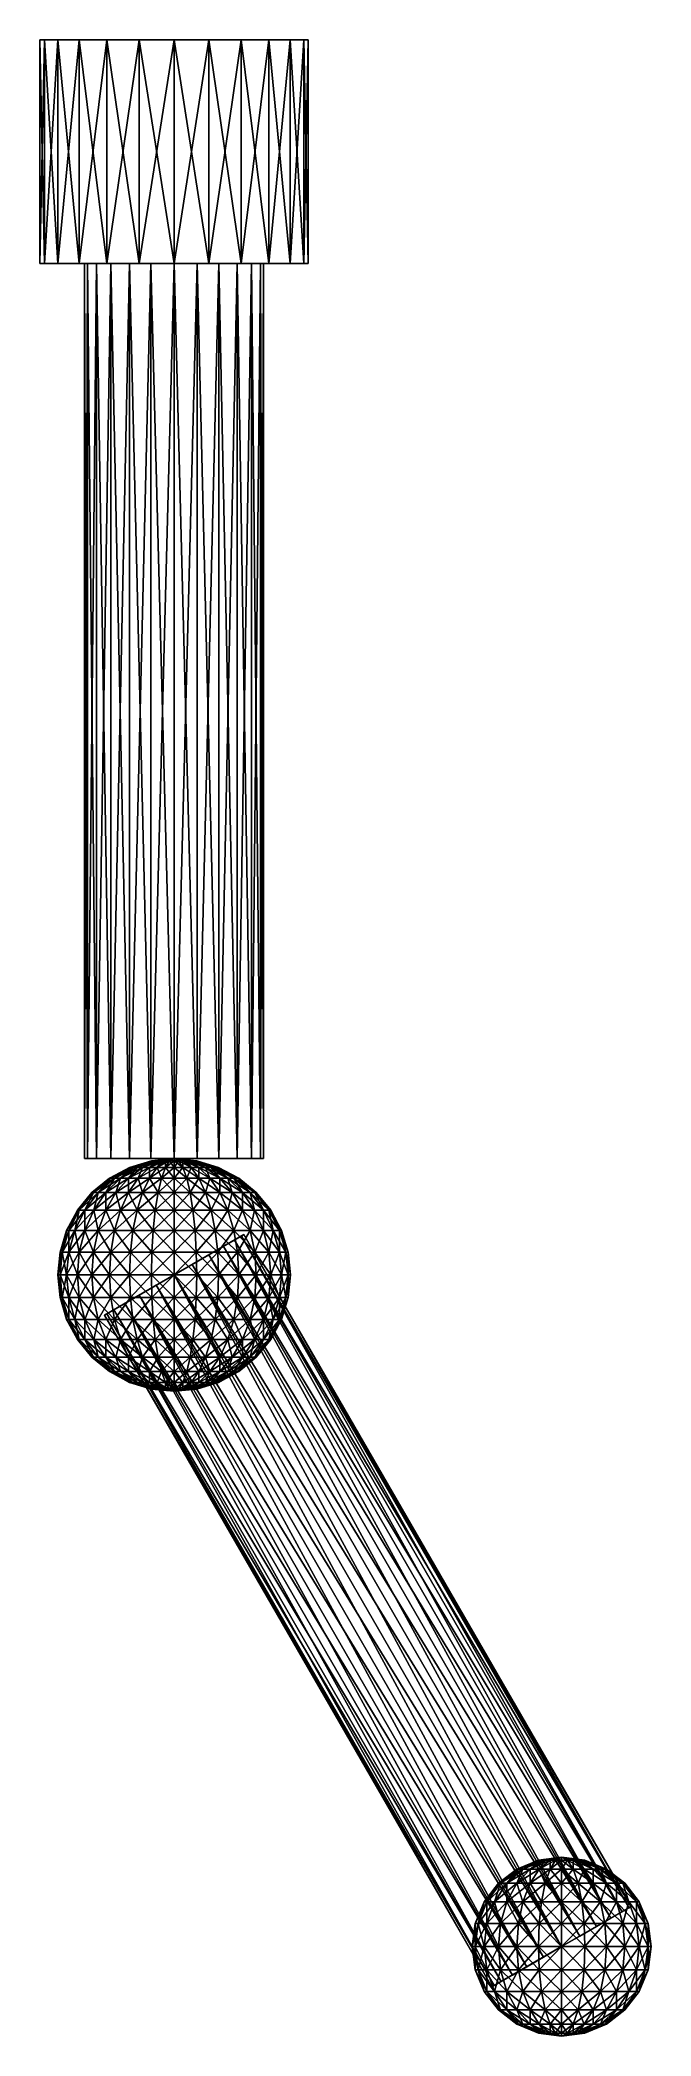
# Model space of a CAD drawing. Header units: metres. Extents: x -0.045 to 0.16, y -0.632 to 0.038.
import ezdxf

# ---------------------------------------------------------------- set-up
doc = ezdxf.new("R2010")
doc.units = ezdxf.units.M
doc.layers.get('0').update_dxf_attribs({"lineweight": 0, "plot": 0})

msp = doc.modelspace()

# ---------------------------------------------------------------- linework, layer by layer
for points in [[(-0.04347, 0.0375, -0.01165), (-0.045, 0.0375), (-0.04347, -0.0375, -0.01165)], [(-0.045, 0.0375), (-0.045, -0.0375), (-0.04347, -0.0375, -0.01165)], [(0, 0.0375), (-0.04347, 0.0375, -0.01165), (-0.045, 0.0375)], [(-0.045, 0.0375), (-0.04347, 0.0375, 0.01165), (-0.045, -0.0375)], [(-0.04347, 0.0375, 0.01165), (-0.04347, -0.0375, 0.01165), (-0.045, -0.0375)], [(0, 0.0375), (-0.045, 0.0375), (-0.04347, 0.0375, 0.01165)], [(-0.03897, 0.0375, -0.0225), (-0.04347, 0.0375, -0.01165), (-0.03897, -0.0375, -0.0225)], [(-0.04347, 0.0375, -0.01165), (-0.04347, -0.0375, -0.01165), (-0.03897, -0.0375, -0.0225)], [(0, 0.0375), (-0.03897, 0.0375, -0.0225), (-0.04347, 0.0375, -0.01165)], [(-0.04347, 0.0375, 0.01165), (-0.03897, 0.0375, 0.0225), (-0.04347, -0.0375, 0.01165)], [(-0.03897, 0.0375, 0.0225), (-0.03897, -0.0375, 0.0225), (-0.04347, -0.0375, 0.01165)], [(0, 0.0375), (-0.04347, 0.0375, 0.01165), (-0.03897, 0.0375, 0.0225)], [(-0.03182, 0.0375, -0.03182), (-0.03897, 0.0375, -0.0225), (-0.03182, -0.0375, -0.03182)], [(-0.03897, 0.0375, -0.0225), (-0.03897, -0.0375, -0.0225), (-0.03182, -0.0375, -0.03182)], [(0, 0.0375), (-0.03182, 0.0375, -0.03182), (-0.03897, 0.0375, -0.0225)], [(-0.03897, 0.0375, 0.0225), (-0.03182, 0.0375, 0.03182), (-0.03897, -0.0375, 0.0225)], [(-0.03182, 0.0375, 0.03182), (-0.03182, -0.0375, 0.03182), (-0.03897, -0.0375, 0.0225)], [(0, 0.0375), (-0.03897, 0.0375, 0.0225), (-0.03182, 0.0375, 0.03182)], [(-0.0225, 0.0375, -0.03897), (-0.03182, 0.0375, -0.03182), (-0.0225, -0.0375, -0.03897)], [(-0.03182, 0.0375, -0.03182), (-0.03182, -0.0375, -0.03182), (-0.0225, -0.0375, -0.03897)], [(0, 0.0375), (-0.0225, 0.0375, -0.03897), (-0.03182, 0.0375, -0.03182)], [(-0.03182, 0.0375, 0.03182), (-0.0225, 0.0375, 0.03897), (-0.03182, -0.0375, 0.03182)], [(-0.0225, 0.0375, 0.03897), (-0.0225, -0.0375, 0.03897), (-0.03182, -0.0375, 0.03182)], [(0, 0.0375), (-0.03182, 0.0375, 0.03182), (-0.0225, 0.0375, 0.03897)], [(-0.01165, 0.0375, -0.04347), (-0.0225, 0.0375, -0.03897), (-0.01165, -0.0375, -0.04347)], [(-0.0225, 0.0375, -0.03897), (-0.0225, -0.0375, -0.03897), (-0.01165, -0.0375, -0.04347)], [(0, 0.0375), (-0.01165, 0.0375, -0.04347), (-0.0225, 0.0375, -0.03897)], [(-0.0225, 0.0375, 0.03897), (-0.01165, 0.0375, 0.04347), (-0.0225, -0.0375, 0.03897)], [(-0.01165, 0.0375, 0.04347), (-0.01165, -0.0375, 0.04347), (-0.0225, -0.0375, 0.03897)], [(0, 0.0375), (-0.0225, 0.0375, 0.03897), (-0.01165, 0.0375, 0.04347)], [(0, 0.0375, -0.045), (-0.01165, 0.0375, -0.04347), (0, -0.0375, -0.045)], [(-0.01165, 0.0375, -0.04347), (-0.01165, -0.0375, -0.04347), (0, -0.0375, -0.045)], [(0, 0.0375), (0, 0.0375, -0.045), (-0.01165, 0.0375, -0.04347)], [(-0.01165, 0.0375, 0.04347), (0, 0.0375, 0.045), (-0.01165, -0.0375, 0.04347)], [(0, 0.0375, 0.045), (0, -0.0375, 0.045), (-0.01165, -0.0375, 0.04347)], [(0, 0.0375), (-0.01165, 0.0375, 0.04347), (0, 0.0375, 0.045)], [(0, 0.0375, 0.045), (0.01165, 0.0375, 0.04347), (0, -0.0375, 0.045)], [(0.01165, 0.0375, 0.04347), (0.01165, -0.0375, 0.04347), (0, -0.0375, 0.045)], [(0, 0.0375), (0, 0.0375, 0.045), (0.01165, 0.0375, 0.04347)], [(0, 0.0375), (0.01165, 0.0375, 0.04347), (0.0225, 0.0375, 0.03897)], [(0, 0.0375), (0.0225, 0.0375, 0.03897), (0.03182, 0.0375, 0.03182)], [(0, 0.0375), (0.03182, 0.0375, 0.03182), (0.03897, 0.0375, 0.0225)], [(0, 0.0375), (0.03897, 0.0375, 0.0225), (0.04347, 0.0375, 0.01165)], [(0, 0.0375), (0.04347, 0.0375, 0.01165), (0.045, 0.0375)], [(0, 0.0375), (0.045, 0.0375), (0.04347, 0.0375, -0.01165)], [(0, 0.0375), (0.04347, 0.0375, -0.01165), (0.03897, 0.0375, -0.0225)], [(0, 0.0375), (0.03897, 0.0375, -0.0225), (0.03182, 0.0375, -0.03182)], [(0, 0.0375), (0.03182, 0.0375, -0.03182), (0.0225, 0.0375, -0.03897)], [(0, 0.0375), (0.0225, 0.0375, -0.03897), (0.01165, 0.0375, -0.04347)], [(0.01165, 0.0375, -0.04347), (0, 0.0375, -0.045), (0.01165, -0.0375, -0.04347)], [(0, 0.0375, -0.045), (0, -0.0375, -0.045), (0.01165, -0.0375, -0.04347)], [(0, 0.0375), (0.01165, 0.0375, -0.04347), (0, 0.0375, -0.045)], [(0.01165, 0.0375, 0.04347), (0.0225, 0.0375, 0.03897), (0.01165, -0.0375, 0.04347)], [(0.0225, 0.0375, 0.03897), (0.0225, -0.0375, 0.03897), (0.01165, -0.0375, 0.04347)], [(0.0225, 0.0375, -0.03897), (0.01165, 0.0375, -0.04347), (0.0225, -0.0375, -0.03897)], [(0.01165, 0.0375, -0.04347), (0.01165, -0.0375, -0.04347), (0.0225, -0.0375, -0.03897)], [(0.0225, 0.0375, 0.03897), (0.03182, 0.0375, 0.03182), (0.0225, -0.0375, 0.03897)], [(0.03182, 0.0375, 0.03182), (0.03182, -0.0375, 0.03182), (0.0225, -0.0375, 0.03897)], [(0.03182, 0.0375, -0.03182), (0.0225, 0.0375, -0.03897), (0.03182, -0.0375, -0.03182)], [(0.0225, 0.0375, -0.03897), (0.0225, -0.0375, -0.03897), (0.03182, -0.0375, -0.03182)], [(0.03182, 0.0375, 0.03182), (0.03897, 0.0375, 0.0225), (0.03182, -0.0375, 0.03182)], [(0.03897, 0.0375, 0.0225), (0.03897, -0.0375, 0.0225), (0.03182, -0.0375, 0.03182)], [(0.03897, 0.0375, -0.0225), (0.03182, 0.0375, -0.03182), (0.03897, -0.0375, -0.0225)], [(0.03182, 0.0375, -0.03182), (0.03182, -0.0375, -0.03182), (0.03897, -0.0375, -0.0225)], [(0.03897, 0.0375, 0.0225), (0.04347, 0.0375, 0.01165), (0.03897, -0.0375, 0.0225)], [(0.04347, 0.0375, 0.01165), (0.04347, -0.0375, 0.01165), (0.03897, -0.0375, 0.0225)], [(0.04347, 0.0375, -0.01165), (0.03897, 0.0375, -0.0225), (0.04347, -0.0375, -0.01165)], [(0.03897, 0.0375, -0.0225), (0.03897, -0.0375, -0.0225), (0.04347, -0.0375, -0.01165)], [(0.04347, 0.0375, 0.01165), (0.045, 0.0375), (0.04347, -0.0375, 0.01165)], [(0.045, 0.0375), (0.045, -0.0375), (0.04347, -0.0375, 0.01165)], [(0.045, 0.0375), (0.04347, 0.0375, -0.01165), (0.045, -0.0375)], [(0.04347, 0.0375, -0.01165), (0.04347, -0.0375, -0.01165), (0.045, -0.0375)], [(0, -0.0375), (-0.045, -0.0375), (-0.04347, -0.0375, -0.01165)], [(0, -0.0375), (-0.04347, -0.0375, 0.01165), (-0.045, -0.0375)], [(0, -0.0375), (-0.04347, -0.0375, -0.01165), (-0.03897, -0.0375, -0.0225)], [(0, -0.0375), (-0.03897, -0.0375, 0.0225), (-0.04347, -0.0375, 0.01165)], [(0, -0.0375), (-0.03897, -0.0375, -0.0225), (-0.03182, -0.0375, -0.03182)], [(0, -0.0375), (-0.03182, -0.0375, 0.03182), (-0.03897, -0.0375, 0.0225)], [(0, -0.0375), (-0.03182, -0.0375, -0.03182), (-0.0225, -0.0375, -0.03897)], [(0, -0.0375), (-0.0225, -0.0375, 0.03897), (-0.03182, -0.0375, 0.03182)], [(-0.02898, -0.0375, -0.00776), (-0.03, -0.0375), (-0.02898, -0.3375, -0.00776)], [(-0.03, -0.0375), (-0.03, -0.3375), (-0.02898, -0.3375, -0.00776)], [(0, -0.0375), (-0.02898, -0.0375, -0.00776), (-0.03, -0.0375)], [(-0.03, -0.0375), (-0.02898, -0.0375, 0.00776), (-0.03, -0.3375)], [(-0.02898, -0.0375, 0.00776), (-0.02898, -0.3375, 0.00776), (-0.03, -0.3375)], [(0, -0.0375), (-0.03, -0.0375), (-0.02898, -0.0375, 0.00776)], [(-0.02598, -0.0375, -0.015), (-0.02898, -0.0375, -0.00776), (-0.02598, -0.3375, -0.015)], [(-0.02898, -0.0375, -0.00776), (-0.02898, -0.3375, -0.00776), (-0.02598, -0.3375, -0.015)], [(0, -0.0375), (-0.02598, -0.0375, -0.015), (-0.02898, -0.0375, -0.00776)], [(-0.02898, -0.0375, 0.00776), (-0.02598, -0.0375, 0.015), (-0.02898, -0.3375, 0.00776)], [(-0.02598, -0.0375, 0.015), (-0.02598, -0.3375, 0.015), (-0.02898, -0.3375, 0.00776)], [(0, -0.0375), (-0.02898, -0.0375, 0.00776), (-0.02598, -0.0375, 0.015)], [(-0.02121, -0.0375, -0.02121), (-0.02598, -0.0375, -0.015), (-0.02121, -0.3375, -0.02121)], [(-0.02598, -0.0375, -0.015), (-0.02598, -0.3375, -0.015), (-0.02121, -0.3375, -0.02121)], [(0, -0.0375), (-0.02121, -0.0375, -0.02121), (-0.02598, -0.0375, -0.015)], [(-0.02598, -0.0375, 0.015), (-0.02121, -0.0375, 0.02121), (-0.02598, -0.3375, 0.015)], [(-0.02121, -0.0375, 0.02121), (-0.02121, -0.3375, 0.02121), (-0.02598, -0.3375, 0.015)], [(0, -0.0375), (-0.02598, -0.0375, 0.015), (-0.02121, -0.0375, 0.02121)], [(0, -0.0375), (-0.0225, -0.0375, -0.03897), (-0.01165, -0.0375, -0.04347)], [(0, -0.0375), (-0.01165, -0.0375, 0.04347), (-0.0225, -0.0375, 0.03897)], [(-0.015, -0.0375, -0.02598), (-0.02121, -0.0375, -0.02121), (-0.015, -0.3375, -0.02598)], [(-0.02121, -0.0375, -0.02121), (-0.02121, -0.3375, -0.02121), (-0.015, -0.3375, -0.02598)], [(0, -0.0375), (-0.015, -0.0375, -0.02598), (-0.02121, -0.0375, -0.02121)], [(-0.02121, -0.0375, 0.02121), (-0.015, -0.0375, 0.02598), (-0.02121, -0.3375, 0.02121)], [(-0.015, -0.0375, 0.02598), (-0.015, -0.3375, 0.02598), (-0.02121, -0.3375, 0.02121)], [(0, -0.0375), (-0.02121, -0.0375, 0.02121), (-0.015, -0.0375, 0.02598)], [(-0.00776, -0.0375, -0.02898), (-0.015, -0.0375, -0.02598), (-0.00776, -0.3375, -0.02898)], [(-0.015, -0.0375, -0.02598), (-0.015, -0.3375, -0.02598), (-0.00776, -0.3375, -0.02898)], [(0, -0.0375), (-0.00776, -0.0375, -0.02898), (-0.015, -0.0375, -0.02598)], [(-0.015, -0.0375, 0.02598), (-0.00776, -0.0375, 0.02898), (-0.015, -0.3375, 0.02598)], [(-0.00776, -0.0375, 0.02898), (-0.00776, -0.3375, 0.02898), (-0.015, -0.3375, 0.02598)], [(0, -0.0375), (-0.015, -0.0375, 0.02598), (-0.00776, -0.0375, 0.02898)], [(0, -0.0375), (-0.01165, -0.0375, -0.04347), (0, -0.0375, -0.045)], [(0, -0.0375), (0, -0.0375, 0.045), (-0.01165, -0.0375, 0.04347)], [(0, -0.0375, -0.03), (-0.00776, -0.0375, -0.02898), (0, -0.3375, -0.03)], [(-0.00776, -0.0375, -0.02898), (-0.00776, -0.3375, -0.02898), (0, -0.3375, -0.03)], [(0, -0.0375), (0, -0.0375, -0.03), (-0.00776, -0.0375, -0.02898)], [(-0.00776, -0.0375, 0.02898), (0, -0.0375, 0.03), (-0.00776, -0.3375, 0.02898)], [(0, -0.0375, 0.03), (0, -0.3375, 0.03), (-0.00776, -0.3375, 0.02898)], [(0, -0.0375), (-0.00776, -0.0375, 0.02898), (0, -0.0375, 0.03)], [(0, -0.0375), (0.01165, -0.0375, 0.04347), (0, -0.0375, 0.045)], [(0, -0.0375), (0.0225, -0.0375, 0.03897), (0.01165, -0.0375, 0.04347)], [(0, -0.0375), (0.03182, -0.0375, 0.03182), (0.0225, -0.0375, 0.03897)], [(0, -0.0375), (0.03897, -0.0375, 0.0225), (0.03182, -0.0375, 0.03182)], [(0, -0.0375), (0.04347, -0.0375, 0.01165), (0.03897, -0.0375, 0.0225)], [(0, -0.0375), (0.045, -0.0375), (0.04347, -0.0375, 0.01165)], [(0, -0.0375), (0.04347, -0.0375, -0.01165), (0.045, -0.0375)], [(0, -0.0375), (0.03897, -0.0375, -0.0225), (0.04347, -0.0375, -0.01165)], [(0, -0.0375), (0.03182, -0.0375, -0.03182), (0.03897, -0.0375, -0.0225)], [(0, -0.0375), (0.0225, -0.0375, -0.03897), (0.03182, -0.0375, -0.03182)], [(0, -0.0375), (0.01165, -0.0375, -0.04347), (0.0225, -0.0375, -0.03897)], [(0, -0.0375), (0, -0.0375, -0.045), (0.01165, -0.0375, -0.04347)], [(0, -0.0375, 0.03), (0.00776, -0.0375, 0.02898), (0, -0.3375, 0.03)], [(0.00776, -0.0375, 0.02898), (0.00776, -0.3375, 0.02898), (0, -0.3375, 0.03)], [(0, -0.0375), (0, -0.0375, 0.03), (0.00776, -0.0375, 0.02898)], [(0, -0.0375), (0.00776, -0.0375, 0.02898), (0.015, -0.0375, 0.02598)], [(0, -0.0375), (0.015, -0.0375, 0.02598), (0.02121, -0.0375, 0.02121)], [(0, -0.0375), (0.02121, -0.0375, 0.02121), (0.02598, -0.0375, 0.015)], [(0, -0.0375), (0.02598, -0.0375, 0.015), (0.02898, -0.0375, 0.00776)], [(0, -0.0375), (0.02898, -0.0375, 0.00776), (0.03, -0.0375)], [(0, -0.0375), (0.03, -0.0375), (0.02898, -0.0375, -0.00776)], [(0, -0.0375), (0.02898, -0.0375, -0.00776), (0.02598, -0.0375, -0.015)], [(0, -0.0375), (0.02598, -0.0375, -0.015), (0.02121, -0.0375, -0.02121)], [(0, -0.0375), (0.02121, -0.0375, -0.02121), (0.015, -0.0375, -0.02598)], [(0, -0.0375), (0.015, -0.0375, -0.02598), (0.00776, -0.0375, -0.02898)], [(0.00776, -0.0375, -0.02898), (0, -0.0375, -0.03), (0.00776, -0.3375, -0.02898)], [(0, -0.0375, -0.03), (0, -0.3375, -0.03), (0.00776, -0.3375, -0.02898)], [(0, -0.0375), (0.00776, -0.0375, -0.02898), (0, -0.0375, -0.03)], [(0.00776, -0.0375, 0.02898), (0.015, -0.0375, 0.02598), (0.00776, -0.3375, 0.02898)], [(0.015, -0.0375, 0.02598), (0.015, -0.3375, 0.02598), (0.00776, -0.3375, 0.02898)], [(0.015, -0.0375, -0.02598), (0.00776, -0.0375, -0.02898), (0.015, -0.3375, -0.02598)], [(0.00776, -0.0375, -0.02898), (0.00776, -0.3375, -0.02898), (0.015, -0.3375, -0.02598)], [(0.015, -0.0375, 0.02598), (0.02121, -0.0375, 0.02121), (0.015, -0.3375, 0.02598)], [(0.02121, -0.0375, 0.02121), (0.02121, -0.3375, 0.02121), (0.015, -0.3375, 0.02598)], [(0.02121, -0.0375, -0.02121), (0.015, -0.0375, -0.02598), (0.02121, -0.3375, -0.02121)], [(0.015, -0.0375, -0.02598), (0.015, -0.3375, -0.02598), (0.02121, -0.3375, -0.02121)], [(0.02121, -0.0375, 0.02121), (0.02598, -0.0375, 0.015), (0.02121, -0.3375, 0.02121)], [(0.02598, -0.0375, 0.015), (0.02598, -0.3375, 0.015), (0.02121, -0.3375, 0.02121)], [(0.02598, -0.0375, -0.015), (0.02121, -0.0375, -0.02121), (0.02598, -0.3375, -0.015)], [(0.02121, -0.0375, -0.02121), (0.02121, -0.3375, -0.02121), (0.02598, -0.3375, -0.015)], [(0.02598, -0.0375, 0.015), (0.02898, -0.0375, 0.00776), (0.02598, -0.3375, 0.015)], [(0.02898, -0.0375, 0.00776), (0.02898, -0.3375, 0.00776), (0.02598, -0.3375, 0.015)], [(0.02898, -0.0375, -0.00776), (0.02598, -0.0375, -0.015), (0.02898, -0.3375, -0.00776)], [(0.02598, -0.0375, -0.015), (0.02598, -0.3375, -0.015), (0.02898, -0.3375, -0.00776)], [(0.02898, -0.0375, 0.00776), (0.03, -0.0375), (0.02898, -0.3375, 0.00776)], [(0.03, -0.0375), (0.03, -0.3375), (0.02898, -0.3375, 0.00776)], [(0.03, -0.0375), (0.02898, -0.0375, -0.00776), (0.03, -0.3375)], [(0.02898, -0.0375, -0.00776), (0.02898, -0.3375, -0.00776), (0.03, -0.3375)], [(0, -0.3375), (-0.03, -0.3375), (-0.02898, -0.3375, -0.00776)], [(0, -0.3375), (-0.02898, -0.3375, 0.00776), (-0.03, -0.3375)], [(0, -0.3375), (-0.02898, -0.3375, -0.00776), (-0.02598, -0.3375, -0.015)], [(0, -0.3375), (-0.02598, -0.3375, 0.015), (-0.02898, -0.3375, 0.00776)], [(0, -0.3375), (-0.02598, -0.3375, -0.015), (-0.02121, -0.3375, -0.02121)], [(0, -0.3375), (-0.02121, -0.3375, 0.02121), (-0.02598, -0.3375, 0.015)], [(-0.01492, -0.34047), (-0.02167, -0.34407), (-0.02125, -0.34407, 0.00423)], [(-0.01492, -0.34047), (-0.01464, -0.34047, -0.00291), (-0.02167, -0.34407)], [(-0.01464, -0.34047, -0.00291), (-0.02125, -0.34407, -0.00423), (-0.02167, -0.34407)], [(-0.01464, -0.34047, 0.00291), (-0.02125, -0.34407, 0.00423), (-0.02002, -0.34407, 0.00829)], [(-0.01464, -0.34047, 0.00291), (-0.01492, -0.34047), (-0.02125, -0.34407, 0.00423)], [(-0.01464, -0.34047, -0.00291), (-0.01379, -0.34047, -0.00571), (-0.02125, -0.34407, -0.00423)], [(-0.01379, -0.34047, -0.00571), (-0.02002, -0.34407, -0.00829), (-0.02125, -0.34407, -0.00423)], [(0, -0.3375), (-0.02121, -0.3375, -0.02121), (-0.015, -0.3375, -0.02598)], [(0, -0.3375), (-0.015, -0.3375, 0.02598), (-0.02121, -0.3375, 0.02121)], [(-0.01379, -0.34047, 0.00571), (-0.02002, -0.34407, 0.00829), (-0.01802, -0.34407, 0.01204)], [(-0.01379, -0.34047, 0.00571), (-0.01464, -0.34047, 0.00291), (-0.02002, -0.34407, 0.00829)], [(-0.01379, -0.34047, -0.00571), (-0.01241, -0.34047, -0.00829), (-0.02002, -0.34407, -0.00829)], [(-0.01241, -0.34047, -0.00829), (-0.01802, -0.34407, -0.01204), (-0.02002, -0.34407, -0.00829)], [(-0.01241, -0.34047, 0.00829), (-0.01802, -0.34407, 0.01204), (-0.01532, -0.34407, 0.01532)], [(-0.01241, -0.34047, 0.00829), (-0.01379, -0.34047, 0.00571), (-0.01802, -0.34407, 0.01204)], [(-0.01241, -0.34047, -0.00829), (-0.01055, -0.34047, -0.01055), (-0.01802, -0.34407, -0.01204)], [(-0.01055, -0.34047, -0.01055), (-0.01532, -0.34407, -0.01532), (-0.01802, -0.34407, -0.01204)], [(-0.01055, -0.34047, 0.01055), (-0.01532, -0.34407, 0.01532), (-0.01204, -0.34407, 0.01802)], [(-0.01055, -0.34047, 0.01055), (-0.01241, -0.34047, 0.00829), (-0.01532, -0.34407, 0.01532)], [(-0.01055, -0.34047, -0.01055), (-0.00829, -0.34047, -0.01241), (-0.01532, -0.34407, -0.01532)], [(-0.00829, -0.34047, -0.01241), (-0.01204, -0.34407, -0.01802), (-0.01532, -0.34407, -0.01532)], [(0, -0.3375), (-0.015, -0.3375, -0.02598), (-0.00776, -0.3375, -0.02898)], [(0, -0.3375), (-0.00776, -0.3375, 0.02898), (-0.015, -0.3375, 0.02598)], [(-0.00761, -0.33825), (-0.01492, -0.34047), (-0.01464, -0.34047, 0.00291)], [(-0.00761, -0.33825), (-0.00746, -0.33825, -0.00148), (-0.01492, -0.34047)], [(-0.00746, -0.33825, -0.00148), (-0.01464, -0.34047, -0.00291), (-0.01492, -0.34047)], [(-0.00746, -0.33825, 0.00148), (-0.01464, -0.34047, 0.00291), (-0.01379, -0.34047, 0.00571)], [(-0.00746, -0.33825, 0.00148), (-0.00761, -0.33825), (-0.01464, -0.34047, 0.00291)], [(-0.00746, -0.33825, -0.00148), (-0.00703, -0.33825, -0.00291), (-0.01464, -0.34047, -0.00291)], [(-0.00703, -0.33825, -0.00291), (-0.01379, -0.34047, -0.00571), (-0.01464, -0.34047, -0.00291)], [(-0.00703, -0.33825, 0.00291), (-0.01379, -0.34047, 0.00571), (-0.01241, -0.34047, 0.00829)], [(-0.00703, -0.33825, 0.00291), (-0.00746, -0.33825, 0.00148), (-0.01379, -0.34047, 0.00571)], [(-0.00703, -0.33825, -0.00291), (-0.00633, -0.33825, -0.00423), (-0.01379, -0.34047, -0.00571)], [(-0.00633, -0.33825, -0.00423), (-0.01241, -0.34047, -0.00829), (-0.01379, -0.34047, -0.00571)], [(-0.00633, -0.33825, 0.00423), (-0.01241, -0.34047, 0.00829), (-0.01055, -0.34047, 0.01055)], [(-0.00633, -0.33825, 0.00423), (-0.00703, -0.33825, 0.00291), (-0.01241, -0.34047, 0.00829)], [(-0.00633, -0.33825, -0.00423), (-0.00538, -0.33825, -0.00538), (-0.01241, -0.34047, -0.00829)], [(-0.00538, -0.33825, -0.00538), (-0.01055, -0.34047, -0.01055), (-0.01241, -0.34047, -0.00829)], [(-0.00829, -0.34047, 0.01241), (-0.01204, -0.34407, 0.01802), (-0.00829, -0.34407, 0.02002)], [(-0.00829, -0.34047, 0.01241), (-0.01055, -0.34047, 0.01055), (-0.01204, -0.34407, 0.01802)], [(-0.00829, -0.34047, -0.01241), (-0.00571, -0.34047, -0.01379), (-0.01204, -0.34407, -0.01802)], [(-0.00571, -0.34047, -0.01379), (-0.00829, -0.34407, -0.02002), (-0.01204, -0.34407, -0.01802)], [(-0.00538, -0.33825, 0.00538), (-0.01055, -0.34047, 0.01055), (-0.00829, -0.34047, 0.01241)], [(-0.00538, -0.33825, 0.00538), (-0.00633, -0.33825, 0.00423), (-0.01055, -0.34047, 0.01055)], [(-0.00538, -0.33825, -0.00538), (-0.00423, -0.33825, -0.00633), (-0.01055, -0.34047, -0.01055)], [(-0.00423, -0.33825, -0.00633), (-0.00829, -0.34047, -0.01241), (-0.01055, -0.34047, -0.01055)], [(-0.00423, -0.33825, 0.00633), (-0.00829, -0.34047, 0.01241), (-0.00571, -0.34047, 0.01379)], [(-0.00423, -0.33825, 0.00633), (-0.00538, -0.33825, 0.00538), (-0.00829, -0.34047, 0.01241)], [(-0.00423, -0.33825, -0.00633), (-0.00291, -0.33825, -0.00703), (-0.00829, -0.34047, -0.01241)], [(-0.00291, -0.33825, -0.00703), (-0.00571, -0.34047, -0.01379), (-0.00829, -0.34047, -0.01241)], [(-0.00571, -0.34047, 0.01379), (-0.00829, -0.34407, 0.02002), (-0.00423, -0.34407, 0.02125)], [(-0.00571, -0.34047, 0.01379), (-0.00829, -0.34047, 0.01241), (-0.00829, -0.34407, 0.02002)], [(-0.00571, -0.34047, -0.01379), (-0.00291, -0.34047, -0.01464), (-0.00829, -0.34407, -0.02002)], [(-0.00291, -0.34047, -0.01464), (-0.00423, -0.34407, -0.02125), (-0.00829, -0.34407, -0.02002)], [(0, -0.3375), (-0.00776, -0.3375, -0.02898), (0, -0.3375, -0.03)], [(0, -0.3375), (0, -0.3375, 0.03), (-0.00776, -0.3375, 0.02898)], [(0, -0.3375), (-0.00761, -0.33825), (-0.00746, -0.33825, 0.00148)], [(0, -0.3375), (0, -0.3375), (-0.00761, -0.33825)], [(0, -0.3375), (-0.00746, -0.33825, -0.00148), (-0.00761, -0.33825)], [(0, -0.3375), (-0.00746, -0.33825, 0.00148), (-0.00703, -0.33825, 0.00291)], [(0, -0.3375), (0, -0.3375), (-0.00746, -0.33825, 0.00148)], [(0, -0.3375), (0, -0.3375), (-0.00746, -0.33825, -0.00148)], [(0, -0.3375), (-0.00703, -0.33825, -0.00291), (-0.00746, -0.33825, -0.00148)], [(0, -0.3375), (-0.00703, -0.33825, 0.00291), (-0.00633, -0.33825, 0.00423)], [(0, -0.3375), (0, -0.3375), (-0.00703, -0.33825, 0.00291)], [(0, -0.3375), (0, -0.3375), (-0.00703, -0.33825, -0.00291)], [(0, -0.3375), (-0.00633, -0.33825, -0.00423), (-0.00703, -0.33825, -0.00291)], [(0, -0.3375), (-0.00633, -0.33825, 0.00423), (-0.00538, -0.33825, 0.00538)], [(0, -0.3375), (0, -0.3375), (-0.00633, -0.33825, 0.00423)], [(0, -0.3375), (0, -0.3375), (-0.00633, -0.33825, -0.00423)], [(0, -0.3375), (-0.00538, -0.33825, -0.00538), (-0.00633, -0.33825, -0.00423)], [(-0.00291, -0.33825, 0.00703), (-0.00571, -0.34047, 0.01379), (-0.00291, -0.34047, 0.01464)], [(-0.00291, -0.33825, 0.00703), (-0.00423, -0.33825, 0.00633), (-0.00571, -0.34047, 0.01379)], [(-0.00291, -0.33825, -0.00703), (-0.00148, -0.33825, -0.00746), (-0.00571, -0.34047, -0.01379)], [(-0.00148, -0.33825, -0.00746), (-0.00291, -0.34047, -0.01464), (-0.00571, -0.34047, -0.01379)], [(-0.00291, -0.34047, 0.01464), (-0.00571, -0.34047, 0.01379), (-0.00423, -0.34407, 0.02125)], [(0, -0.3375), (-0.00538, -0.33825, 0.00538), (-0.00423, -0.33825, 0.00633)], [(0, -0.3375), (0, -0.3375), (-0.00538, -0.33825, 0.00538)], [(0, -0.3375), (0, -0.3375), (-0.00538, -0.33825, -0.00538)], [(0, -0.3375), (-0.00423, -0.33825, -0.00633), (-0.00538, -0.33825, -0.00538)], [(0, -0.3375), (-0.00423, -0.33825, 0.00633), (-0.00291, -0.33825, 0.00703)], [(0, -0.3375), (0, -0.3375), (-0.00423, -0.33825, 0.00633)], [(0, -0.3375), (0, -0.3375), (-0.00423, -0.33825, -0.00633)], [(0, -0.3375), (-0.00291, -0.33825, -0.00703), (-0.00423, -0.33825, -0.00633)], [(-0.00291, -0.34047, 0.01464), (-0.00423, -0.34407, 0.02125), (0, -0.34407, 0.02167)], [(-0.00291, -0.34047, -0.01464), (0, -0.34047, -0.01492), (-0.00423, -0.34407, -0.02125)], [(0, -0.34047, -0.01492), (0, -0.34407, -0.02167), (-0.00423, -0.34407, -0.02125)], [(0, -0.3375), (-0.00291, -0.33825, 0.00703), (-0.00148, -0.33825, 0.00746)], [(0, -0.3375), (0, -0.3375), (-0.00291, -0.33825, 0.00703)], [(0, -0.3375), (0, -0.3375), (-0.00291, -0.33825, -0.00703)], [(0, -0.3375), (-0.00148, -0.33825, -0.00746), (-0.00291, -0.33825, -0.00703)], [(-0.00148, -0.33825, 0.00746), (-0.00291, -0.34047, 0.01464), (0, -0.34047, 0.01492)], [(-0.00148, -0.33825, 0.00746), (-0.00291, -0.33825, 0.00703), (-0.00291, -0.34047, 0.01464)], [(-0.00148, -0.33825, -0.00746), (0, -0.33825, -0.00761), (-0.00291, -0.34047, -0.01464)], [(0, -0.33825, -0.00761), (0, -0.34047, -0.01492), (-0.00291, -0.34047, -0.01464)], [(0, -0.34047, 0.01492), (-0.00291, -0.34047, 0.01464), (0, -0.34407, 0.02167)], [(0, -0.3375), (-0.00148, -0.33825, 0.00746), (0, -0.33825, 0.00761)], [(0, -0.3375), (0, -0.3375), (-0.00148, -0.33825, 0.00746)], [(0, -0.3375), (0, -0.3375), (-0.00148, -0.33825, -0.00746)], [(0, -0.3375), (0, -0.33825, -0.00761), (-0.00148, -0.33825, -0.00746)], [(0, -0.33825, 0.00761), (-0.00148, -0.33825, 0.00746), (0, -0.34047, 0.01492)], [(0, -0.3375), (0.00776, -0.3375, 0.02898), (0, -0.3375, 0.03)], [(0, -0.3375), (0.015, -0.3375, 0.02598), (0.00776, -0.3375, 0.02898)], [(0, -0.3375), (0.02121, -0.3375, 0.02121), (0.015, -0.3375, 0.02598)], [(0, -0.3375), (0.02598, -0.3375, 0.015), (0.02121, -0.3375, 0.02121)], [(0, -0.3375), (0.02898, -0.3375, 0.00776), (0.02598, -0.3375, 0.015)], [(0, -0.3375), (0.03, -0.3375), (0.02898, -0.3375, 0.00776)], [(0, -0.3375), (0.02898, -0.3375, -0.00776), (0.03, -0.3375)], [(0, -0.3375), (0.02598, -0.3375, -0.015), (0.02898, -0.3375, -0.00776)], [(0, -0.3375), (0.02121, -0.3375, -0.02121), (0.02598, -0.3375, -0.015)], [(0, -0.3375), (0.015, -0.3375, -0.02598), (0.02121, -0.3375, -0.02121)], [(0, -0.3375), (0.00776, -0.3375, -0.02898), (0.015, -0.3375, -0.02598)], [(0, -0.3375), (0, -0.3375, -0.03), (0.00776, -0.3375, -0.02898)], [(0, -0.3375), (0, -0.3375), (0.00761, -0.33825)], [(0, -0.3375), (0.00746, -0.33825, 0.00148), (0.00761, -0.33825)], [(0, -0.3375), (0, -0.3375), (0.00746, -0.33825, 0.00148)], [(0, -0.3375), (0.00703, -0.33825, 0.00291), (0.00746, -0.33825, 0.00148)], [(0, -0.3375), (0, -0.3375), (0.00703, -0.33825, 0.00291)], [(0, -0.3375), (0.00633, -0.33825, 0.00423), (0.00703, -0.33825, 0.00291)], [(0, -0.3375), (0, -0.3375), (0.00633, -0.33825, 0.00423)], [(0, -0.3375), (0.00538, -0.33825, 0.00538), (0.00633, -0.33825, 0.00423)], [(0, -0.3375), (0, -0.3375), (0.00538, -0.33825, 0.00538)], [(0, -0.3375), (0.00423, -0.33825, 0.00633), (0.00538, -0.33825, 0.00538)], [(0, -0.3375), (0, -0.3375), (0.00423, -0.33825, 0.00633)], [(0, -0.3375), (0.00291, -0.33825, 0.00703), (0.00423, -0.33825, 0.00633)], [(0, -0.3375), (0, -0.3375), (0.00291, -0.33825, 0.00703)], [(0, -0.3375), (0.00148, -0.33825, 0.00746), (0.00291, -0.33825, 0.00703)], [(0, -0.3375), (0, -0.3375), (0.00148, -0.33825, 0.00746)], [(0, -0.3375), (0, -0.33825, 0.00761), (0.00148, -0.33825, 0.00746)], [(0, -0.3375), (0, -0.3375), (0, -0.33825, 0.00761)], [(0, -0.3375), (0, -0.3375), (0, -0.33825, -0.00761)], [(0, -0.3375), (0.00148, -0.33825, -0.00746), (0, -0.33825, -0.00761)], [(0, -0.3375), (0, -0.3375), (0.00148, -0.33825, -0.00746)], [(0, -0.3375), (0.00291, -0.33825, -0.00703), (0.00148, -0.33825, -0.00746)], [(0, -0.3375), (0, -0.3375), (0.00291, -0.33825, -0.00703)], [(0, -0.3375), (0.00423, -0.33825, -0.00633), (0.00291, -0.33825, -0.00703)], [(0, -0.3375), (0, -0.3375), (0.00423, -0.33825, -0.00633)], [(0, -0.3375), (0.00538, -0.33825, -0.00538), (0.00423, -0.33825, -0.00633)], [(0, -0.3375), (0, -0.3375), (0.00538, -0.33825, -0.00538)], [(0, -0.3375), (0.00633, -0.33825, -0.00423), (0.00538, -0.33825, -0.00538)], [(0, -0.3375), (0, -0.3375), (0.00633, -0.33825, -0.00423)], [(0, -0.3375), (0.00703, -0.33825, -0.00291), (0.00633, -0.33825, -0.00423)], [(0, -0.3375), (0, -0.3375), (0.00703, -0.33825, -0.00291)], [(0, -0.3375), (0.00746, -0.33825, -0.00148), (0.00703, -0.33825, -0.00291)], [(0, -0.3375), (0, -0.3375), (0.00746, -0.33825, -0.00148)], [(0, -0.3375), (0.00761, -0.33825), (0.00746, -0.33825, -0.00148)], [(0.00148, -0.33825, 0.00746), (0, -0.33825, 0.00761), (0.00291, -0.34047, 0.01464)], [(0, -0.33825, 0.00761), (0, -0.34047, 0.01492), (0.00291, -0.34047, 0.01464)], [(0, -0.33825, -0.00761), (0.00148, -0.33825, -0.00746), (0, -0.34047, -0.01492)], [(0.00148, -0.33825, -0.00746), (0.00291, -0.34047, -0.01464), (0, -0.34047, -0.01492)], [(0.00291, -0.34047, 0.01464), (0, -0.34047, 0.01492), (0.00423, -0.34407, 0.02125)], [(0, -0.34047, 0.01492), (0, -0.34407, 0.02167), (0.00423, -0.34407, 0.02125)], [(0, -0.34047, -0.01492), (0.00291, -0.34047, -0.01464), (0, -0.34407, -0.02167)], [(0.00291, -0.34047, -0.01464), (0.00423, -0.34407, -0.02125), (0, -0.34407, -0.02167)], [(0.00291, -0.33825, 0.00703), (0.00148, -0.33825, 0.00746), (0.00571, -0.34047, 0.01379)], [(0.00148, -0.33825, 0.00746), (0.00291, -0.34047, 0.01464), (0.00571, -0.34047, 0.01379)], [(0.00148, -0.33825, -0.00746), (0.00291, -0.33825, -0.00703), (0.00291, -0.34047, -0.01464)], [(0.00423, -0.33825, 0.00633), (0.00291, -0.33825, 0.00703), (0.00829, -0.34047, 0.01241)], [(0.00291, -0.33825, 0.00703), (0.00571, -0.34047, 0.01379), (0.00829, -0.34047, 0.01241)], [(0.00291, -0.33825, -0.00703), (0.00571, -0.34047, -0.01379), (0.00291, -0.34047, -0.01464)], [(0.00291, -0.33825, -0.00703), (0.00423, -0.33825, -0.00633), (0.00571, -0.34047, -0.01379)], [(0.00571, -0.34047, 0.01379), (0.00291, -0.34047, 0.01464), (0.00829, -0.34407, 0.02002)], [(0.00291, -0.34047, 0.01464), (0.00423, -0.34407, 0.02125), (0.00829, -0.34407, 0.02002)], [(0.00291, -0.34047, -0.01464), (0.00571, -0.34047, -0.01379), (0.00423, -0.34407, -0.02125)], [(0.00538, -0.33825, 0.00538), (0.00423, -0.33825, 0.00633), (0.01055, -0.34047, 0.01055)], [(0.00423, -0.33825, 0.00633), (0.00829, -0.34047, 0.01241), (0.01055, -0.34047, 0.01055)], [(0.00423, -0.33825, -0.00633), (0.00829, -0.34047, -0.01241), (0.00571, -0.34047, -0.01379)], [(0.00423, -0.33825, -0.00633), (0.00538, -0.33825, -0.00538), (0.00829, -0.34047, -0.01241)], [(0.00571, -0.34047, -0.01379), (0.00829, -0.34407, -0.02002), (0.00423, -0.34407, -0.02125)], [(0.00633, -0.33825, 0.00423), (0.00538, -0.33825, 0.00538), (0.01241, -0.34047, 0.00829)], [(0.00538, -0.33825, 0.00538), (0.01055, -0.34047, 0.01055), (0.01241, -0.34047, 0.00829)], [(0.00538, -0.33825, -0.00538), (0.01055, -0.34047, -0.01055), (0.00829, -0.34047, -0.01241)], [(0.00538, -0.33825, -0.00538), (0.00633, -0.33825, -0.00423), (0.01055, -0.34047, -0.01055)], [(0.00829, -0.34047, 0.01241), (0.00571, -0.34047, 0.01379), (0.01204, -0.34407, 0.01802)], [(0.00571, -0.34047, 0.01379), (0.00829, -0.34407, 0.02002), (0.01204, -0.34407, 0.01802)], [(0.00571, -0.34047, -0.01379), (0.00829, -0.34047, -0.01241), (0.00829, -0.34407, -0.02002)], [(0.00703, -0.33825, 0.00291), (0.00633, -0.33825, 0.00423), (0.01379, -0.34047, 0.00571)], [(0.00633, -0.33825, 0.00423), (0.01241, -0.34047, 0.00829), (0.01379, -0.34047, 0.00571)], [(0.00633, -0.33825, -0.00423), (0.01241, -0.34047, -0.00829), (0.01055, -0.34047, -0.01055)], [(0.00633, -0.33825, -0.00423), (0.00703, -0.33825, -0.00291), (0.01241, -0.34047, -0.00829)], [(0.00746, -0.33825, 0.00148), (0.00703, -0.33825, 0.00291), (0.01464, -0.34047, 0.00291)], [(0.00703, -0.33825, 0.00291), (0.01379, -0.34047, 0.00571), (0.01464, -0.34047, 0.00291)], [(0.00703, -0.33825, -0.00291), (0.01379, -0.34047, -0.00571), (0.01241, -0.34047, -0.00829)], [(0.00703, -0.33825, -0.00291), (0.00746, -0.33825, -0.00148), (0.01379, -0.34047, -0.00571)], [(0.00761, -0.33825), (0.00746, -0.33825, 0.00148), (0.01492, -0.34047)], [(0.00746, -0.33825, 0.00148), (0.01464, -0.34047, 0.00291), (0.01492, -0.34047)], [(0.00746, -0.33825, -0.00148), (0.01464, -0.34047, -0.00291), (0.01379, -0.34047, -0.00571)], [(0.00746, -0.33825, -0.00148), (0.00761, -0.33825), (0.01464, -0.34047, -0.00291)], [(0.00761, -0.33825), (0.01492, -0.34047), (0.01464, -0.34047, -0.00291)], [(0.01055, -0.34047, 0.01055), (0.00829, -0.34047, 0.01241), (0.01532, -0.34407, 0.01532)], [(0.00829, -0.34047, 0.01241), (0.01204, -0.34407, 0.01802), (0.01532, -0.34407, 0.01532)], [(0.00829, -0.34047, -0.01241), (0.01204, -0.34407, -0.01802), (0.00829, -0.34407, -0.02002)], [(0.00829, -0.34047, -0.01241), (0.01055, -0.34047, -0.01055), (0.01204, -0.34407, -0.01802)], [(0.01241, -0.34047, 0.00829), (0.01055, -0.34047, 0.01055), (0.01802, -0.34407, 0.01204)], [(0.01055, -0.34047, 0.01055), (0.01532, -0.34407, 0.01532), (0.01802, -0.34407, 0.01204)], [(0.01055, -0.34047, -0.01055), (0.01532, -0.34407, -0.01532), (0.01204, -0.34407, -0.01802)], [(0.01055, -0.34047, -0.01055), (0.01241, -0.34047, -0.00829), (0.01532, -0.34407, -0.01532)], [(0.01379, -0.34047, 0.00571), (0.01241, -0.34047, 0.00829), (0.02002, -0.34407, 0.00829)], [(0.01241, -0.34047, 0.00829), (0.01802, -0.34407, 0.01204), (0.02002, -0.34407, 0.00829)], [(0.01241, -0.34047, -0.00829), (0.01802, -0.34407, -0.01204), (0.01532, -0.34407, -0.01532)], [(0.01241, -0.34047, -0.00829), (0.01379, -0.34047, -0.00571), (0.01802, -0.34407, -0.01204)], [(0.01464, -0.34047, 0.00291), (0.01379, -0.34047, 0.00571), (0.02125, -0.34407, 0.00423)], [(0.01379, -0.34047, 0.00571), (0.02002, -0.34407, 0.00829), (0.02125, -0.34407, 0.00423)], [(0.01379, -0.34047, -0.00571), (0.02002, -0.34407, -0.00829), (0.01802, -0.34407, -0.01204)], [(0.01379, -0.34047, -0.00571), (0.01464, -0.34047, -0.00291), (0.02002, -0.34407, -0.00829)], [(0.01492, -0.34047), (0.01464, -0.34047, 0.00291), (0.02167, -0.34407)], [(0.01464, -0.34047, 0.00291), (0.02125, -0.34407, 0.00423), (0.02167, -0.34407)], [(0.01464, -0.34047, -0.00291), (0.02125, -0.34407, -0.00423), (0.02002, -0.34407, -0.00829)], [(0.01464, -0.34047, -0.00291), (0.01492, -0.34047), (0.02125, -0.34407, -0.00423)], [(0.01492, -0.34047), (0.02167, -0.34407), (0.02125, -0.34407, -0.00423)], [(-0.02167, -0.34407), (-0.02758, -0.34892), (-0.02705, -0.34892, 0.00538)], [(-0.02167, -0.34407), (-0.02125, -0.34407, -0.00423), (-0.02758, -0.34892)], [(-0.02125, -0.34407, -0.00423), (-0.02705, -0.34892, -0.00538), (-0.02758, -0.34892)], [(-0.02125, -0.34407, 0.00423), (-0.02705, -0.34892, 0.00538), (-0.02548, -0.34892, 0.01055)], [(-0.02125, -0.34407, 0.00423), (-0.02167, -0.34407), (-0.02705, -0.34892, 0.00538)], [(-0.02125, -0.34407, -0.00423), (-0.02002, -0.34407, -0.00829), (-0.02705, -0.34892, -0.00538)], [(-0.02002, -0.34407, -0.00829), (-0.02548, -0.34892, -0.01055), (-0.02705, -0.34892, -0.00538)], [(-0.02002, -0.34407, 0.00829), (-0.02548, -0.34892, 0.01055), (-0.02293, -0.34892, 0.01532)], [(-0.02002, -0.34407, 0.00829), (-0.02125, -0.34407, 0.00423), (-0.02548, -0.34892, 0.01055)], [(-0.02002, -0.34407, -0.00829), (-0.01802, -0.34407, -0.01204), (-0.02548, -0.34892, -0.01055)], [(-0.01802, -0.34407, -0.01204), (-0.02293, -0.34892, -0.01532), (-0.02548, -0.34892, -0.01055)], [(-0.01802, -0.34407, 0.01204), (-0.02293, -0.34892, 0.01532), (-0.0195, -0.34892, 0.0195)], [(-0.01802, -0.34407, 0.01204), (-0.02002, -0.34407, 0.00829), (-0.02293, -0.34892, 0.01532)], [(-0.01802, -0.34407, -0.01204), (-0.01532, -0.34407, -0.01532), (-0.02293, -0.34892, -0.01532)], [(-0.01532, -0.34407, -0.01532), (-0.0195, -0.34892, -0.0195), (-0.02293, -0.34892, -0.01532)], [(-0.01532, -0.34407, 0.01532), (-0.0195, -0.34892, 0.0195), (-0.01532, -0.34892, 0.02293)], [(-0.01532, -0.34407, 0.01532), (-0.01802, -0.34407, 0.01204), (-0.0195, -0.34892, 0.0195)], [(-0.01532, -0.34407, -0.01532), (-0.01204, -0.34407, -0.01802), (-0.0195, -0.34892, -0.0195)], [(-0.01204, -0.34407, -0.01802), (-0.01532, -0.34892, -0.02293), (-0.0195, -0.34892, -0.0195)], [(-0.01204, -0.34407, 0.01802), (-0.01532, -0.34892, 0.02293), (-0.01055, -0.34892, 0.02548)], [(-0.01204, -0.34407, 0.01802), (-0.01532, -0.34407, 0.01532), (-0.01532, -0.34892, 0.02293)], [(-0.01204, -0.34407, -0.01802), (-0.00829, -0.34407, -0.02002), (-0.01532, -0.34892, -0.02293)], [(-0.00829, -0.34407, -0.02002), (-0.01055, -0.34892, -0.02548), (-0.01532, -0.34892, -0.02293)], [(-0.00829, -0.34407, 0.02002), (-0.01204, -0.34407, 0.01802), (-0.01055, -0.34892, 0.02548)], [(-0.00829, -0.34407, 0.02002), (-0.01055, -0.34892, 0.02548), (-0.00538, -0.34892, 0.02705)], [(-0.00829, -0.34407, -0.02002), (-0.00423, -0.34407, -0.02125), (-0.01055, -0.34892, -0.02548)], [(-0.00423, -0.34407, -0.02125), (-0.00538, -0.34892, -0.02705), (-0.01055, -0.34892, -0.02548)], [(-0.00423, -0.34407, 0.02125), (-0.00829, -0.34407, 0.02002), (-0.00538, -0.34892, 0.02705)], [(-0.00423, -0.34407, 0.02125), (-0.00538, -0.34892, 0.02705), (0, -0.34892, 0.02758)], [(-0.00423, -0.34407, -0.02125), (0, -0.34407, -0.02167), (-0.00538, -0.34892, -0.02705)], [(0, -0.34407, -0.02167), (0, -0.34892, -0.02758), (-0.00538, -0.34892, -0.02705)], [(0, -0.34407, 0.02167), (-0.00423, -0.34407, 0.02125), (0, -0.34892, 0.02758)], [(0.00423, -0.34407, 0.02125), (0, -0.34407, 0.02167), (0.00538, -0.34892, 0.02705)], [(0, -0.34407, 0.02167), (0, -0.34892, 0.02758), (0.00538, -0.34892, 0.02705)], [(0, -0.34407, -0.02167), (0.00423, -0.34407, -0.02125), (0, -0.34892, -0.02758)], [(0.00423, -0.34407, -0.02125), (0.00538, -0.34892, -0.02705), (0, -0.34892, -0.02758)], [(0.00829, -0.34407, 0.02002), (0.00423, -0.34407, 0.02125), (0.01055, -0.34892, 0.02548)], [(0.00423, -0.34407, 0.02125), (0.00538, -0.34892, 0.02705), (0.01055, -0.34892, 0.02548)], [(0.00423, -0.34407, -0.02125), (0.00829, -0.34407, -0.02002), (0.00538, -0.34892, -0.02705)], [(0.00829, -0.34407, -0.02002), (0.01055, -0.34892, -0.02548), (0.00538, -0.34892, -0.02705)], [(0.01204, -0.34407, 0.01802), (0.00829, -0.34407, 0.02002), (0.01532, -0.34892, 0.02293)], [(0.00829, -0.34407, 0.02002), (0.01055, -0.34892, 0.02548), (0.01532, -0.34892, 0.02293)], [(0.00829, -0.34407, -0.02002), (0.01204, -0.34407, -0.01802), (0.01055, -0.34892, -0.02548)], [(0.01204, -0.34407, -0.01802), (0.01532, -0.34892, -0.02293), (0.01055, -0.34892, -0.02548)], [(0.01532, -0.34407, 0.01532), (0.01204, -0.34407, 0.01802), (0.0195, -0.34892, 0.0195)], [(0.01204, -0.34407, 0.01802), (0.01532, -0.34892, 0.02293), (0.0195, -0.34892, 0.0195)], [(0.01204, -0.34407, -0.01802), (0.01532, -0.34407, -0.01532), (0.01532, -0.34892, -0.02293)], [(0.01802, -0.34407, 0.01204), (0.01532, -0.34407, 0.01532), (0.02293, -0.34892, 0.01532)], [(0.01532, -0.34407, 0.01532), (0.0195, -0.34892, 0.0195), (0.02293, -0.34892, 0.01532)], [(0.01532, -0.34407, -0.01532), (0.0195, -0.34892, -0.0195), (0.01532, -0.34892, -0.02293)], [(0.01532, -0.34407, -0.01532), (0.01802, -0.34407, -0.01204), (0.0195, -0.34892, -0.0195)], [(0.02002, -0.34407, 0.00829), (0.01802, -0.34407, 0.01204), (0.02548, -0.34892, 0.01055)], [(0.01802, -0.34407, 0.01204), (0.02293, -0.34892, 0.01532), (0.02548, -0.34892, 0.01055)], [(0.01802, -0.34407, -0.01204), (0.02293, -0.34892, -0.01532), (0.0195, -0.34892, -0.0195)], [(0.01802, -0.34407, -0.01204), (0.02002, -0.34407, -0.00829), (0.02293, -0.34892, -0.01532)], [(0.02125, -0.34407, 0.00423), (0.02002, -0.34407, 0.00829), (0.02705, -0.34892, 0.00538)], [(0.02002, -0.34407, 0.00829), (0.02548, -0.34892, 0.01055), (0.02705, -0.34892, 0.00538)], [(0.02002, -0.34407, -0.00829), (0.02548, -0.34892, -0.01055), (0.02293, -0.34892, -0.01532)], [(0.02002, -0.34407, -0.00829), (0.02125, -0.34407, -0.00423), (0.02548, -0.34892, -0.01055)], [(0.02167, -0.34407), (0.02125, -0.34407, 0.00423), (0.02758, -0.34892)], [(0.02125, -0.34407, 0.00423), (0.02705, -0.34892, 0.00538), (0.02758, -0.34892)], [(0.02125, -0.34407, -0.00423), (0.02705, -0.34892, -0.00538), (0.02548, -0.34892, -0.01055)], [(0.02125, -0.34407, -0.00423), (0.02167, -0.34407), (0.02705, -0.34892, -0.00538)], [(0.02167, -0.34407), (0.02758, -0.34892), (0.02705, -0.34892, -0.00538)], [(-0.02758, -0.34892), (-0.03243, -0.35483), (-0.0318, -0.35483, 0.00633)], [(-0.02758, -0.34892), (-0.02705, -0.34892, -0.00538), (-0.03243, -0.35483)], [(-0.02705, -0.34892, -0.00538), (-0.0318, -0.35483, -0.00633), (-0.03243, -0.35483)], [(-0.02705, -0.34892, 0.00538), (-0.0318, -0.35483, 0.00633), (-0.02996, -0.35483, 0.01241)], [(-0.02705, -0.34892, 0.00538), (-0.02758, -0.34892), (-0.0318, -0.35483, 0.00633)], [(-0.02705, -0.34892, -0.00538), (-0.02548, -0.34892, -0.01055), (-0.0318, -0.35483, -0.00633)], [(-0.02548, -0.34892, -0.01055), (-0.02996, -0.35483, -0.01241), (-0.0318, -0.35483, -0.00633)], [(-0.02548, -0.34892, 0.01055), (-0.02996, -0.35483, 0.01241), (-0.02696, -0.35483, 0.01802)], [(-0.02548, -0.34892, 0.01055), (-0.02705, -0.34892, 0.00538), (-0.02996, -0.35483, 0.01241)], [(-0.02548, -0.34892, -0.01055), (-0.02293, -0.34892, -0.01532), (-0.02996, -0.35483, -0.01241)], [(-0.02293, -0.34892, -0.01532), (-0.02696, -0.35483, -0.01802), (-0.02996, -0.35483, -0.01241)], [(-0.02293, -0.34892, 0.01532), (-0.02696, -0.35483, 0.01802), (-0.02293, -0.35483, 0.02293)], [(-0.02293, -0.34892, 0.01532), (-0.02548, -0.34892, 0.01055), (-0.02696, -0.35483, 0.01802)], [(-0.02293, -0.34892, -0.01532), (-0.0195, -0.34892, -0.0195), (-0.02696, -0.35483, -0.01802)], [(-0.0195, -0.34892, -0.0195), (-0.02293, -0.35483, -0.02293), (-0.02696, -0.35483, -0.01802)], [(-0.0195, -0.34892, 0.0195), (-0.02293, -0.35483, 0.02293), (-0.01802, -0.35483, 0.02696)], [(-0.0195, -0.34892, 0.0195), (-0.02293, -0.34892, 0.01532), (-0.02293, -0.35483, 0.02293)], [(-0.0195, -0.34892, -0.0195), (-0.01532, -0.34892, -0.02293), (-0.02293, -0.35483, -0.02293)], [(-0.01532, -0.34892, -0.02293), (-0.01802, -0.35483, -0.02696), (-0.02293, -0.35483, -0.02293)], [(-0.01532, -0.34892, 0.02293), (-0.0195, -0.34892, 0.0195), (-0.01802, -0.35483, 0.02696)], [(-0.01532, -0.34892, 0.02293), (-0.01802, -0.35483, 0.02696), (-0.01241, -0.35483, 0.02996)], [(-0.01532, -0.34892, -0.02293), (-0.01055, -0.34892, -0.02548), (-0.01802, -0.35483, -0.02696)], [(-0.01055, -0.34892, -0.02548), (-0.01241, -0.35483, -0.02996), (-0.01802, -0.35483, -0.02696)], [(-0.01055, -0.34892, 0.02548), (-0.01532, -0.34892, 0.02293), (-0.01241, -0.35483, 0.02996)], [(-0.01055, -0.34892, 0.02548), (-0.01241, -0.35483, 0.02996), (-0.00633, -0.35483, 0.0318)], [(-0.01055, -0.34892, -0.02548), (-0.00538, -0.34892, -0.02705), (-0.01241, -0.35483, -0.02996)], [(-0.00538, -0.34892, -0.02705), (-0.00633, -0.35483, -0.0318), (-0.01241, -0.35483, -0.02996)], [(-0.00538, -0.34892, 0.02705), (-0.01055, -0.34892, 0.02548), (-0.00633, -0.35483, 0.0318)], [(-0.00538, -0.34892, 0.02705), (-0.00633, -0.35483, 0.0318), (0, -0.35483, 0.03243)], [(-0.00538, -0.34892, -0.02705), (0, -0.34892, -0.02758), (-0.00633, -0.35483, -0.0318)], [(0, -0.34892, -0.02758), (0, -0.35483, -0.03243), (-0.00633, -0.35483, -0.0318)], [(0, -0.34892, 0.02758), (-0.00538, -0.34892, 0.02705), (0, -0.35483, 0.03243)], [(0.00538, -0.34892, 0.02705), (0, -0.34892, 0.02758), (0.00633, -0.35483, 0.0318)], [(0, -0.34892, 0.02758), (0, -0.35483, 0.03243), (0.00633, -0.35483, 0.0318)], [(0, -0.34892, -0.02758), (0.00538, -0.34892, -0.02705), (0, -0.35483, -0.03243)], [(0.00538, -0.34892, -0.02705), (0.00633, -0.35483, -0.0318), (0, -0.35483, -0.03243)], [(0.01055, -0.34892, 0.02548), (0.00538, -0.34892, 0.02705), (0.01241, -0.35483, 0.02996)], [(0.00538, -0.34892, 0.02705), (0.00633, -0.35483, 0.0318), (0.01241, -0.35483, 0.02996)], [(0.00538, -0.34892, -0.02705), (0.01055, -0.34892, -0.02548), (0.00633, -0.35483, -0.0318)], [(0.01055, -0.34892, -0.02548), (0.01241, -0.35483, -0.02996), (0.00633, -0.35483, -0.0318)], [(0.01532, -0.34892, 0.02293), (0.01055, -0.34892, 0.02548), (0.01802, -0.35483, 0.02696)], [(0.01055, -0.34892, 0.02548), (0.01241, -0.35483, 0.02996), (0.01802, -0.35483, 0.02696)], [(0.01055, -0.34892, -0.02548), (0.01532, -0.34892, -0.02293), (0.01241, -0.35483, -0.02996)], [(0.01532, -0.34892, -0.02293), (0.01802, -0.35483, -0.02696), (0.01241, -0.35483, -0.02996)], [(0.0195, -0.34892, 0.0195), (0.01532, -0.34892, 0.02293), (0.02293, -0.35483, 0.02293)], [(0.01532, -0.34892, 0.02293), (0.01802, -0.35483, 0.02696), (0.02293, -0.35483, 0.02293)], [(0.01532, -0.34892, -0.02293), (0.0195, -0.34892, -0.0195), (0.01802, -0.35483, -0.02696)], [(0.0195, -0.34892, -0.0195), (0.02293, -0.35483, -0.02293), (0.01802, -0.35483, -0.02696)], [(0.02293, -0.34892, 0.01532), (0.0195, -0.34892, 0.0195), (0.02696, -0.35483, 0.01802)], [(0.0195, -0.34892, 0.0195), (0.02293, -0.35483, 0.02293), (0.02696, -0.35483, 0.01802)], [(0.0195, -0.34892, -0.0195), (0.02293, -0.34892, -0.01532), (0.02293, -0.35483, -0.02293)], [(0.02548, -0.34892, 0.01055), (0.02293, -0.34892, 0.01532), (0.02996, -0.35483, 0.01241)], [(0.02293, -0.34892, 0.01532), (0.02696, -0.35483, 0.01802), (0.02996, -0.35483, 0.01241)], [(0.02293, -0.34892, -0.01532), (0.02696, -0.35483, -0.01802), (0.02293, -0.35483, -0.02293)], [(0.02293, -0.34892, -0.01532), (0.02548, -0.34892, -0.01055), (0.02696, -0.35483, -0.01802)], [(0.02705, -0.34892, 0.00538), (0.02548, -0.34892, 0.01055), (0.0318, -0.35483, 0.00633)], [(0.02548, -0.34892, 0.01055), (0.02996, -0.35483, 0.01241), (0.0318, -0.35483, 0.00633)], [(0.02548, -0.34892, -0.01055), (0.02996, -0.35483, -0.01241), (0.02696, -0.35483, -0.01802)], [(0.02548, -0.34892, -0.01055), (0.02705, -0.34892, -0.00538), (0.02996, -0.35483, -0.01241)], [(0.02758, -0.34892), (0.02705, -0.34892, 0.00538), (0.03243, -0.35483)], [(0.02705, -0.34892, 0.00538), (0.0318, -0.35483, 0.00633), (0.03243, -0.35483)], [(0.02705, -0.34892, -0.00538), (0.0318, -0.35483, -0.00633), (0.02996, -0.35483, -0.01241)], [(0.02705, -0.34892, -0.00538), (0.02758, -0.34892), (0.0318, -0.35483, -0.00633)], [(0.02758, -0.34892), (0.03243, -0.35483), (0.0318, -0.35483, -0.00633)], [(-0.03243, -0.35483), (-0.03603, -0.36158), (-0.03534, -0.36158, 0.00703)], [(-0.03243, -0.35483), (-0.0318, -0.35483, -0.00633), (-0.03603, -0.36158)], [(-0.0318, -0.35483, -0.00633), (-0.03534, -0.36158, -0.00703), (-0.03603, -0.36158)], [(-0.0318, -0.35483, 0.00633), (-0.03534, -0.36158, 0.00703), (-0.03329, -0.36158, 0.01379)], [(-0.0318, -0.35483, 0.00633), (-0.03243, -0.35483), (-0.03534, -0.36158, 0.00703)], [(-0.0318, -0.35483, -0.00633), (-0.02996, -0.35483, -0.01241), (-0.03534, -0.36158, -0.00703)], [(-0.02996, -0.35483, -0.01241), (-0.03329, -0.36158, -0.01379), (-0.03534, -0.36158, -0.00703)], [(-0.02996, -0.35483, 0.01241), (-0.03329, -0.36158, 0.01379), (-0.02996, -0.36158, 0.02002)], [(-0.02996, -0.35483, 0.01241), (-0.0318, -0.35483, 0.00633), (-0.03329, -0.36158, 0.01379)], [(-0.02996, -0.35483, -0.01241), (-0.02696, -0.35483, -0.01802), (-0.03329, -0.36158, -0.01379)], [(-0.02696, -0.35483, -0.01802), (-0.02996, -0.36158, -0.02002), (-0.03329, -0.36158, -0.01379)], [(-0.02696, -0.35483, 0.01802), (-0.02996, -0.36158, 0.02002), (-0.02548, -0.36158, 0.02548)], [(-0.02696, -0.35483, 0.01802), (-0.02996, -0.35483, 0.01241), (-0.02996, -0.36158, 0.02002)], [(-0.02696, -0.35483, -0.01802), (-0.02293, -0.35483, -0.02293), (-0.02996, -0.36158, -0.02002)], [(-0.02293, -0.35483, -0.02293), (-0.02548, -0.36158, -0.02548), (-0.02996, -0.36158, -0.02002)], [(-0.02293, -0.35483, 0.02293), (-0.02696, -0.35483, 0.01802), (-0.02548, -0.36158, 0.02548)], [(-0.02293, -0.35483, 0.02293), (-0.02548, -0.36158, 0.02548), (-0.02002, -0.36158, 0.02996)], [(-0.02293, -0.35483, -0.02293), (-0.01802, -0.35483, -0.02696), (-0.02548, -0.36158, -0.02548)], [(-0.01802, -0.35483, -0.02696), (-0.02002, -0.36158, -0.02996), (-0.02548, -0.36158, -0.02548)], [(-0.01802, -0.35483, 0.02696), (-0.02293, -0.35483, 0.02293), (-0.02002, -0.36158, 0.02996)], [(-0.01802, -0.35483, 0.02696), (-0.02002, -0.36158, 0.02996), (-0.01379, -0.36158, 0.03329)], [(-0.01802, -0.35483, -0.02696), (-0.01241, -0.35483, -0.02996), (-0.02002, -0.36158, -0.02996)], [(-0.01241, -0.35483, -0.02996), (-0.01379, -0.36158, -0.03329), (-0.02002, -0.36158, -0.02996)], [(-0.01241, -0.35483, 0.02996), (-0.01802, -0.35483, 0.02696), (-0.01379, -0.36158, 0.03329)], [(-0.01241, -0.35483, 0.02996), (-0.01379, -0.36158, 0.03329), (-0.00703, -0.36158, 0.03534)], [(-0.01241, -0.35483, -0.02996), (-0.00633, -0.35483, -0.0318), (-0.01379, -0.36158, -0.03329)], [(-0.00633, -0.35483, -0.0318), (-0.00703, -0.36158, -0.03534), (-0.01379, -0.36158, -0.03329)], [(-0.00633, -0.35483, 0.0318), (-0.01241, -0.35483, 0.02996), (-0.00703, -0.36158, 0.03534)], [(-0.00633, -0.35483, 0.0318), (-0.00703, -0.36158, 0.03534), (0, -0.36158, 0.03603)], [(-0.00633, -0.35483, -0.0318), (0, -0.35483, -0.03243), (-0.00703, -0.36158, -0.03534)], [(0, -0.35483, -0.03243), (0, -0.36158, -0.03603), (-0.00703, -0.36158, -0.03534)], [(0, -0.35483, 0.03243), (-0.00633, -0.35483, 0.0318), (0, -0.36158, 0.03603)], [(0.00633, -0.35483, 0.0318), (0, -0.35483, 0.03243), (0.00703, -0.36158, 0.03534)], [(0, -0.35483, 0.03243), (0, -0.36158, 0.03603), (0.00703, -0.36158, 0.03534)], [(0, -0.35483, -0.03243), (0.00633, -0.35483, -0.0318), (0, -0.36158, -0.03603)], [(0.00633, -0.35483, -0.0318), (0.00703, -0.36158, -0.03534), (0, -0.36158, -0.03603)], [(0.01241, -0.35483, 0.02996), (0.00633, -0.35483, 0.0318), (0.01379, -0.36158, 0.03329)], [(0.00633, -0.35483, 0.0318), (0.00703, -0.36158, 0.03534), (0.01379, -0.36158, 0.03329)], [(0.00633, -0.35483, -0.0318), (0.01241, -0.35483, -0.02996), (0.00703, -0.36158, -0.03534)], [(0.01241, -0.35483, -0.02996), (0.01379, -0.36158, -0.03329), (0.00703, -0.36158, -0.03534)], [(0.01802, -0.35483, 0.02696), (0.01241, -0.35483, 0.02996), (0.02002, -0.36158, 0.02996)], [(0.01241, -0.35483, 0.02996), (0.01379, -0.36158, 0.03329), (0.02002, -0.36158, 0.02996)], [(0.01241, -0.35483, -0.02996), (0.01802, -0.35483, -0.02696), (0.01379, -0.36158, -0.03329)], [(0.01802, -0.35483, -0.02696), (0.02002, -0.36158, -0.02996), (0.01379, -0.36158, -0.03329)], [(0.02293, -0.35483, 0.02293), (0.01802, -0.35483, 0.02696), (0.02548, -0.36158, 0.02548)], [(0.01802, -0.35483, 0.02696), (0.02002, -0.36158, 0.02996), (0.02548, -0.36158, 0.02548)], [(0.01802, -0.35483, -0.02696), (0.02293, -0.35483, -0.02293), (0.02002, -0.36158, -0.02996)], [(0.02293, -0.35483, -0.02293), (0.02548, -0.36158, -0.02548), (0.02002, -0.36158, -0.02996)], [(0.02696, -0.35483, 0.01802), (0.02293, -0.35483, 0.02293), (0.02996, -0.36158, 0.02002)], [(0.02293, -0.35483, 0.02293), (0.02548, -0.36158, 0.02548), (0.02996, -0.36158, 0.02002)], [(0.02293, -0.35483, -0.02293), (0.02696, -0.35483, -0.01802), (0.02548, -0.36158, -0.02548)], [(0.02696, -0.35483, -0.01802), (0.02996, -0.36158, -0.02002), (0.02548, -0.36158, -0.02548)], [(0.02996, -0.35483, 0.01241), (0.02696, -0.35483, 0.01802), (0.03329, -0.36158, 0.01379)], [(0.02696, -0.35483, 0.01802), (0.02996, -0.36158, 0.02002), (0.03329, -0.36158, 0.01379)], [(0.02696, -0.35483, -0.01802), (0.02996, -0.35483, -0.01241), (0.02996, -0.36158, -0.02002)], [(0.0318, -0.35483, 0.00633), (0.02996, -0.35483, 0.01241), (0.03534, -0.36158, 0.00703)], [(0.02996, -0.35483, 0.01241), (0.03329, -0.36158, 0.01379), (0.03534, -0.36158, 0.00703)], [(0.02996, -0.35483, -0.01241), (0.03329, -0.36158, -0.01379), (0.02996, -0.36158, -0.02002)], [(0.02996, -0.35483, -0.01241), (0.0318, -0.35483, -0.00633), (0.03329, -0.36158, -0.01379)], [(0.03243, -0.35483), (0.0318, -0.35483, 0.00633), (0.03603, -0.36158)], [(0.0318, -0.35483, 0.00633), (0.03534, -0.36158, 0.00703), (0.03603, -0.36158)], [(0.0318, -0.35483, -0.00633), (0.03534, -0.36158, -0.00703), (0.03329, -0.36158, -0.01379)], [(0.0318, -0.35483, -0.00633), (0.03243, -0.35483), (0.03534, -0.36158, -0.00703)], [(0.03243, -0.35483), (0.03603, -0.36158), (0.03534, -0.36158, -0.00703)], [(-0.03603, -0.36158), (-0.03825, -0.36889), (-0.03752, -0.36889, 0.00746)], [(-0.03603, -0.36158), (-0.03534, -0.36158, -0.00703), (-0.03825, -0.36889)], [(-0.03534, -0.36158, -0.00703), (-0.03752, -0.36889, -0.00746), (-0.03825, -0.36889)], [(-0.03534, -0.36158, 0.00703), (-0.03752, -0.36889, 0.00746), (-0.03534, -0.36889, 0.01464)], [(-0.03534, -0.36158, 0.00703), (-0.03603, -0.36158), (-0.03752, -0.36889, 0.00746)], [(-0.03534, -0.36158, -0.00703), (-0.03329, -0.36158, -0.01379), (-0.03752, -0.36889, -0.00746)], [(-0.03329, -0.36158, -0.01379), (-0.03534, -0.36889, -0.01464), (-0.03752, -0.36889, -0.00746)], [(-0.03329, -0.36158, 0.01379), (-0.03534, -0.36889, 0.01464), (-0.0318, -0.36889, 0.02125)], [(-0.03329, -0.36158, 0.01379), (-0.03534, -0.36158, 0.00703), (-0.03534, -0.36889, 0.01464)], [(-0.03329, -0.36158, -0.01379), (-0.02996, -0.36158, -0.02002), (-0.03534, -0.36889, -0.01464)], [(-0.02996, -0.36158, -0.02002), (-0.0318, -0.36889, -0.02125), (-0.03534, -0.36889, -0.01464)], [(-0.02996, -0.36158, 0.02002), (-0.03329, -0.36158, 0.01379), (-0.0318, -0.36889, 0.02125)], [(-0.02996, -0.36158, 0.02002), (-0.0318, -0.36889, 0.02125), (-0.02705, -0.36889, 0.02705)], [(-0.02996, -0.36158, -0.02002), (-0.02548, -0.36158, -0.02548), (-0.0318, -0.36889, -0.02125)], [(-0.02548, -0.36158, -0.02548), (-0.02705, -0.36889, -0.02705), (-0.0318, -0.36889, -0.02125)], [(-0.02548, -0.36158, 0.02548), (-0.02996, -0.36158, 0.02002), (-0.02705, -0.36889, 0.02705)], [(-0.02548, -0.36158, 0.02548), (-0.02705, -0.36889, 0.02705), (-0.02125, -0.36889, 0.0318)], [(-0.02548, -0.36158, -0.02548), (-0.02002, -0.36158, -0.02996), (-0.02705, -0.36889, -0.02705)], [(-0.02002, -0.36158, -0.02996), (-0.02125, -0.36889, -0.0318), (-0.02705, -0.36889, -0.02705)], [(-0.02002, -0.36158, 0.02996), (-0.02548, -0.36158, 0.02548), (-0.02125, -0.36889, 0.0318)], [(-0.02002, -0.36158, 0.02996), (-0.02125, -0.36889, 0.0318), (-0.01464, -0.36889, 0.03534)], [(-0.02002, -0.36158, -0.02996), (-0.01379, -0.36158, -0.03329), (-0.02125, -0.36889, -0.0318)], [(-0.01379, -0.36158, -0.03329), (-0.01464, -0.36889, -0.03534), (-0.02125, -0.36889, -0.0318)], [(-0.01379, -0.36158, 0.03329), (-0.02002, -0.36158, 0.02996), (-0.01464, -0.36889, 0.03534)], [(-0.01379, -0.36158, 0.03329), (-0.01464, -0.36889, 0.03534), (-0.00746, -0.36889, 0.03752)], [(-0.01379, -0.36158, -0.03329), (-0.00703, -0.36158, -0.03534), (-0.01464, -0.36889, -0.03534)], [(-0.00703, -0.36158, -0.03534), (-0.00746, -0.36889, -0.03752), (-0.01464, -0.36889, -0.03534)], [(-0.00703, -0.36158, 0.03534), (-0.01379, -0.36158, 0.03329), (-0.00746, -0.36889, 0.03752)], [(-0.00703, -0.36158, 0.03534), (-0.00746, -0.36889, 0.03752), (0, -0.36889, 0.03825)], [(-0.00703, -0.36158, -0.03534), (0, -0.36158, -0.03603), (-0.00746, -0.36889, -0.03752)], [(0, -0.36158, -0.03603), (0, -0.36889, -0.03825), (-0.00746, -0.36889, -0.03752)], [(0, -0.36158, 0.03603), (-0.00703, -0.36158, 0.03534), (0, -0.36889, 0.03825)], [(0.00703, -0.36158, 0.03534), (0, -0.36158, 0.03603), (0.00746, -0.36889, 0.03752)], [(0, -0.36158, 0.03603), (0, -0.36889, 0.03825), (0.00746, -0.36889, 0.03752)], [(0, -0.36158, -0.03603), (0.00703, -0.36158, -0.03534), (0, -0.36889, -0.03825)], [(0.00703, -0.36158, -0.03534), (0.00746, -0.36889, -0.03752), (0, -0.36889, -0.03825)], [(0, -0.3765), (0.02259, -0.36346, 0.00699), (0.02338, -0.363)], [(0, -0.3765), (0.02338, -0.363), (0.02259, -0.36346, -0.00699)], [(0, -0.3765), (0.02025, -0.36481, 0.0135), (0.02259, -0.36346, 0.00699)], [(0, -0.3765), (0.02259, -0.36346, -0.00699), (0.02025, -0.36481, -0.0135)], [(0, -0.3765), (0.01653, -0.36695, 0.01909), (0.02025, -0.36481, 0.0135)], [(0, -0.3765), (0.02025, -0.36481, -0.0135), (0.01653, -0.36695, -0.01909)], [(0, -0.3765), (0.01169, -0.36975, 0.02338), (0.01653, -0.36695, 0.01909)], [(0, -0.3765), (0.01653, -0.36695, -0.01909), (0.01169, -0.36975, -0.02338)], [(0.01379, -0.36158, 0.03329), (0.00703, -0.36158, 0.03534), (0.01464, -0.36889, 0.03534)], [(0.00703, -0.36158, 0.03534), (0.00746, -0.36889, 0.03752), (0.01464, -0.36889, 0.03534)], [(0.00703, -0.36158, -0.03534), (0.01379, -0.36158, -0.03329), (0.00746, -0.36889, -0.03752)], [(0.01379, -0.36158, -0.03329), (0.01464, -0.36889, -0.03534), (0.00746, -0.36889, -0.03752)], [(0.14169, -0.59492, 0.02338), (0.01169, -0.36975, 0.02338), (0.01653, -0.36695, 0.01909)], [(0.14653, -0.59212, -0.01909), (0.01653, -0.36695, -0.01909), (0.01169, -0.36975, -0.02338)], [(0.02002, -0.36158, 0.02996), (0.01379, -0.36158, 0.03329), (0.02125, -0.36889, 0.0318)], [(0.01379, -0.36158, 0.03329), (0.01464, -0.36889, 0.03534), (0.02125, -0.36889, 0.0318)], [(0.01379, -0.36158, -0.03329), (0.02002, -0.36158, -0.02996), (0.01464, -0.36889, -0.03534)], [(0.02002, -0.36158, -0.02996), (0.02125, -0.36889, -0.0318), (0.01464, -0.36889, -0.03534)], [(0.14653, -0.59212, 0.01909), (0.01653, -0.36695, 0.01909), (0.02025, -0.36481, 0.0135)], [(0.15025, -0.58998, -0.0135), (0.02025, -0.36481, -0.0135), (0.01653, -0.36695, -0.01909)], [(0.14653, -0.59212, 0.01909), (0.14169, -0.59492, 0.02338), (0.01653, -0.36695, 0.01909)], [(0.14653, -0.59212, -0.01909), (0.15025, -0.58998, -0.0135), (0.01653, -0.36695, -0.01909)], [(0.02548, -0.36158, 0.02548), (0.02002, -0.36158, 0.02996), (0.02705, -0.36889, 0.02705)], [(0.02002, -0.36158, 0.02996), (0.02125, -0.36889, 0.0318), (0.02705, -0.36889, 0.02705)], [(0.02002, -0.36158, -0.02996), (0.02548, -0.36158, -0.02548), (0.02125, -0.36889, -0.0318)], [(0.15025, -0.58998, 0.0135), (0.02025, -0.36481, 0.0135), (0.02259, -0.36346, 0.00699)], [(0.15259, -0.58863, -0.00699), (0.02259, -0.36346, -0.00699), (0.02025, -0.36481, -0.0135)], [(0.15025, -0.58998, 0.0135), (0.14653, -0.59212, 0.01909), (0.02025, -0.36481, 0.0135)], [(0.15025, -0.58998, -0.0135), (0.15259, -0.58863, -0.00699), (0.02025, -0.36481, -0.0135)], [(0.02548, -0.36158, -0.02548), (0.02705, -0.36889, -0.02705), (0.02125, -0.36889, -0.0318)], [(0.15259, -0.58863, 0.00699), (0.02259, -0.36346, 0.00699), (0.02338, -0.363)], [(0.15338, -0.58817), (0.02338, -0.363), (0.02259, -0.36346, -0.00699)], [(0.15259, -0.58863, 0.00699), (0.15025, -0.58998, 0.0135), (0.02259, -0.36346, 0.00699)], [(0.15259, -0.58863, -0.00699), (0.15338, -0.58817), (0.02259, -0.36346, -0.00699)], [(0.15338, -0.58817), (0.15259, -0.58863, 0.00699), (0.02338, -0.363)], [(0.02996, -0.36158, 0.02002), (0.02548, -0.36158, 0.02548), (0.0318, -0.36889, 0.02125)], [(0.02548, -0.36158, 0.02548), (0.02705, -0.36889, 0.02705), (0.0318, -0.36889, 0.02125)], [(0.02548, -0.36158, -0.02548), (0.02996, -0.36158, -0.02002), (0.02705, -0.36889, -0.02705)], [(0.02996, -0.36158, -0.02002), (0.0318, -0.36889, -0.02125), (0.02705, -0.36889, -0.02705)], [(0.03329, -0.36158, 0.01379), (0.02996, -0.36158, 0.02002), (0.03534, -0.36889, 0.01464)], [(0.02996, -0.36158, 0.02002), (0.0318, -0.36889, 0.02125), (0.03534, -0.36889, 0.01464)], [(0.02996, -0.36158, -0.02002), (0.03329, -0.36158, -0.01379), (0.0318, -0.36889, -0.02125)], [(0.03329, -0.36158, -0.01379), (0.03534, -0.36889, -0.01464), (0.0318, -0.36889, -0.02125)], [(0.03534, -0.36158, 0.00703), (0.03329, -0.36158, 0.01379), (0.03752, -0.36889, 0.00746)], [(0.03329, -0.36158, 0.01379), (0.03534, -0.36889, 0.01464), (0.03752, -0.36889, 0.00746)], [(0.03329, -0.36158, -0.01379), (0.03534, -0.36158, -0.00703), (0.03534, -0.36889, -0.01464)], [(0.03603, -0.36158), (0.03534, -0.36158, 0.00703), (0.03825, -0.36889)], [(0.03534, -0.36158, 0.00703), (0.03752, -0.36889, 0.00746), (0.03825, -0.36889)], [(0.03534, -0.36158, -0.00703), (0.03752, -0.36889, -0.00746), (0.03534, -0.36889, -0.01464)], [(0.03534, -0.36158, -0.00703), (0.03603, -0.36158), (0.03752, -0.36889, -0.00746)], [(0.03603, -0.36158), (0.03825, -0.36889), (0.03752, -0.36889, -0.00746)], [(-0.03825, -0.36889), (-0.039, -0.3765), (-0.03825, -0.3765, 0.00761)], [(-0.03825, -0.36889), (-0.03752, -0.36889, -0.00746), (-0.039, -0.3765)], [(-0.03752, -0.36889, -0.00746), (-0.03825, -0.3765, -0.00761), (-0.039, -0.3765)], [(-0.03752, -0.36889, 0.00746), (-0.03825, -0.3765, 0.00761), (-0.03603, -0.3765, 0.01492)], [(-0.03752, -0.36889, 0.00746), (-0.03825, -0.36889), (-0.03825, -0.3765, 0.00761)], [(-0.03752, -0.36889, -0.00746), (-0.03534, -0.36889, -0.01464), (-0.03825, -0.3765, -0.00761)], [(-0.03534, -0.36889, -0.01464), (-0.03603, -0.3765, -0.01492), (-0.03825, -0.3765, -0.00761)], [(-0.03534, -0.36889, 0.01464), (-0.03752, -0.36889, 0.00746), (-0.03603, -0.3765, 0.01492)], [(-0.03534, -0.36889, 0.01464), (-0.03603, -0.3765, 0.01492), (-0.03243, -0.3765, 0.02167)], [(-0.03534, -0.36889, -0.01464), (-0.0318, -0.36889, -0.02125), (-0.03603, -0.3765, -0.01492)], [(-0.0318, -0.36889, -0.02125), (-0.03243, -0.3765, -0.02167), (-0.03603, -0.3765, -0.01492)], [(-0.0318, -0.36889, 0.02125), (-0.03534, -0.36889, 0.01464), (-0.03243, -0.3765, 0.02167)], [(-0.0318, -0.36889, 0.02125), (-0.03243, -0.3765, 0.02167), (-0.02758, -0.3765, 0.02758)], [(-0.0318, -0.36889, -0.02125), (-0.02705, -0.36889, -0.02705), (-0.03243, -0.3765, -0.02167)], [(-0.02705, -0.36889, -0.02705), (-0.02758, -0.3765, -0.02758), (-0.03243, -0.3765, -0.02167)], [(-0.02705, -0.36889, 0.02705), (-0.0318, -0.36889, 0.02125), (-0.02758, -0.3765, 0.02758)], [(-0.02705, -0.36889, 0.02705), (-0.02758, -0.3765, 0.02758), (-0.02167, -0.3765, 0.03243)], [(-0.02705, -0.36889, -0.02705), (-0.02125, -0.36889, -0.0318), (-0.02758, -0.3765, -0.02758)], [(-0.02125, -0.36889, -0.0318), (-0.02167, -0.3765, -0.03243), (-0.02758, -0.3765, -0.02758)], [(-0.02125, -0.36889, 0.0318), (-0.02705, -0.36889, 0.02705), (-0.02167, -0.3765, 0.03243)], [(-0.02125, -0.36889, 0.0318), (-0.02167, -0.3765, 0.03243), (-0.01492, -0.3765, 0.03603)], [(-0.02125, -0.36889, -0.0318), (-0.01464, -0.36889, -0.03534), (-0.02167, -0.3765, -0.03243)], [(-0.01464, -0.36889, -0.03534), (-0.01492, -0.3765, -0.03603), (-0.02167, -0.3765, -0.03243)], [(-0.01464, -0.36889, 0.03534), (-0.02125, -0.36889, 0.0318), (-0.01492, -0.3765, 0.03603)], [(-0.01464, -0.36889, 0.03534), (-0.01492, -0.3765, 0.03603), (-0.00761, -0.3765, 0.03825)], [(-0.01464, -0.36889, -0.03534), (-0.00746, -0.36889, -0.03752), (-0.01492, -0.3765, -0.03603)], [(-0.00746, -0.36889, -0.03752), (-0.00761, -0.3765, -0.03825), (-0.01492, -0.3765, -0.03603)], [(-0.00746, -0.36889, 0.03752), (-0.01464, -0.36889, 0.03534), (-0.00761, -0.3765, 0.03825)], [(-0.00746, -0.36889, 0.03752), (-0.00761, -0.3765, 0.03825), (0, -0.3765, 0.039)], [(-0.00746, -0.36889, -0.03752), (0, -0.36889, -0.03825), (-0.00761, -0.3765, -0.03825)], [(0, -0.36889, -0.03825), (0, -0.3765, -0.039), (-0.00761, -0.3765, -0.03825)], [(0, -0.36889, 0.03825), (-0.00746, -0.36889, 0.03752), (0, -0.3765, 0.039)], [(0.00746, -0.36889, 0.03752), (0, -0.36889, 0.03825), (0.00761, -0.3765, 0.03825)], [(0, -0.36889, 0.03825), (0, -0.3765, 0.039), (0.00761, -0.3765, 0.03825)], [(0, -0.36889, -0.03825), (0.00746, -0.36889, -0.03752), (0, -0.3765, -0.039)], [(0.00746, -0.36889, -0.03752), (0.00761, -0.3765, -0.03825), (0, -0.3765, -0.039)], [(0, -0.3765), (0.00605, -0.37301, 0.02608), (0.01169, -0.36975, 0.02338)], [(0, -0.3765), (0.01169, -0.36975, -0.02338), (0.00605, -0.37301, -0.02608)], [(0.13, -0.60167, 0.027), (0, -0.3765, 0.027), (0.00605, -0.37301, 0.02608)], [(0, -0.3765), (0, -0.3765, 0.027), (0.00605, -0.37301, 0.02608)], [(0.13605, -0.59817, -0.02608), (0.00605, -0.37301, -0.02608), (0, -0.3765, -0.027)], [(0, -0.3765), (0.00605, -0.37301, -0.02608), (0, -0.3765, -0.027)], [(0.13605, -0.59817, 0.02608), (0.00605, -0.37301, 0.02608), (0.01169, -0.36975, 0.02338)], [(0.14169, -0.59492, -0.02338), (0.01169, -0.36975, -0.02338), (0.00605, -0.37301, -0.02608)], [(0.13605, -0.59817, 0.02608), (0.13, -0.60167, 0.027), (0.00605, -0.37301, 0.02608)], [(0.13605, -0.59817, -0.02608), (0.14169, -0.59492, -0.02338), (0.00605, -0.37301, -0.02608)], [(0.01464, -0.36889, 0.03534), (0.00746, -0.36889, 0.03752), (0.01492, -0.3765, 0.03603)], [(0.00746, -0.36889, 0.03752), (0.00761, -0.3765, 0.03825), (0.01492, -0.3765, 0.03603)], [(0.00746, -0.36889, -0.03752), (0.01464, -0.36889, -0.03534), (0.00761, -0.3765, -0.03825)], [(0.01464, -0.36889, -0.03534), (0.01492, -0.3765, -0.03603), (0.00761, -0.3765, -0.03825)], [(0.14169, -0.59492, 0.02338), (0.13605, -0.59817, 0.02608), (0.01169, -0.36975, 0.02338)], [(0.14169, -0.59492, -0.02338), (0.14653, -0.59212, -0.01909), (0.01169, -0.36975, -0.02338)], [(0.02125, -0.36889, 0.0318), (0.01464, -0.36889, 0.03534), (0.02167, -0.3765, 0.03243)], [(0.01464, -0.36889, 0.03534), (0.01492, -0.3765, 0.03603), (0.02167, -0.3765, 0.03243)], [(0.01464, -0.36889, -0.03534), (0.02125, -0.36889, -0.0318), (0.01492, -0.3765, -0.03603)], [(0.02125, -0.36889, -0.0318), (0.02167, -0.3765, -0.03243), (0.01492, -0.3765, -0.03603)], [(0.02705, -0.36889, 0.02705), (0.02125, -0.36889, 0.0318), (0.02758, -0.3765, 0.02758)], [(0.02125, -0.36889, 0.0318), (0.02167, -0.3765, 0.03243), (0.02758, -0.3765, 0.02758)], [(0.02125, -0.36889, -0.0318), (0.02705, -0.36889, -0.02705), (0.02167, -0.3765, -0.03243)], [(0.02705, -0.36889, -0.02705), (0.02758, -0.3765, -0.02758), (0.02167, -0.3765, -0.03243)], [(0.0318, -0.36889, 0.02125), (0.02705, -0.36889, 0.02705), (0.03243, -0.3765, 0.02167)], [(0.02705, -0.36889, 0.02705), (0.02758, -0.3765, 0.02758), (0.03243, -0.3765, 0.02167)], [(0.02705, -0.36889, -0.02705), (0.0318, -0.36889, -0.02125), (0.02758, -0.3765, -0.02758)], [(0.0318, -0.36889, -0.02125), (0.03243, -0.3765, -0.02167), (0.02758, -0.3765, -0.02758)], [(0.03534, -0.36889, 0.01464), (0.0318, -0.36889, 0.02125), (0.03603, -0.3765, 0.01492)], [(0.0318, -0.36889, 0.02125), (0.03243, -0.3765, 0.02167), (0.03603, -0.3765, 0.01492)], [(0.0318, -0.36889, -0.02125), (0.03534, -0.36889, -0.01464), (0.03243, -0.3765, -0.02167)], [(0.03534, -0.36889, -0.01464), (0.03603, -0.3765, -0.01492), (0.03243, -0.3765, -0.02167)], [(0.03752, -0.36889, 0.00746), (0.03534, -0.36889, 0.01464), (0.03825, -0.3765, 0.00761)], [(0.03534, -0.36889, 0.01464), (0.03603, -0.3765, 0.01492), (0.03825, -0.3765, 0.00761)], [(0.03534, -0.36889, -0.01464), (0.03752, -0.36889, -0.00746), (0.03603, -0.3765, -0.01492)], [(0.03752, -0.36889, -0.00746), (0.03825, -0.3765, -0.00761), (0.03603, -0.3765, -0.01492)], [(0.03825, -0.36889), (0.03752, -0.36889, 0.00746), (0.039, -0.3765)], [(0.03752, -0.36889, 0.00746), (0.03825, -0.3765, 0.00761), (0.039, -0.3765)], [(0.03752, -0.36889, -0.00746), (0.03825, -0.36889), (0.03825, -0.3765, -0.00761)], [(0.03825, -0.36889), (0.039, -0.3765), (0.03825, -0.3765, -0.00761)], [(-0.03825, -0.3765, 0.00761), (-0.039, -0.3765), (-0.03752, -0.38411, 0.00746)], [(-0.039, -0.3765), (-0.03825, -0.38411), (-0.03752, -0.38411, 0.00746)], [(-0.039, -0.3765), (-0.03825, -0.3765, -0.00761), (-0.03825, -0.38411)], [(-0.03603, -0.3765, 0.01492), (-0.03825, -0.3765, 0.00761), (-0.03534, -0.38411, 0.01464)], [(-0.03825, -0.3765, 0.00761), (-0.03752, -0.38411, 0.00746), (-0.03534, -0.38411, 0.01464)], [(-0.03825, -0.3765, -0.00761), (-0.03752, -0.38411, -0.00746), (-0.03825, -0.38411)], [(-0.03825, -0.3765, -0.00761), (-0.03603, -0.3765, -0.01492), (-0.03752, -0.38411, -0.00746)], [(-0.03603, -0.3765, -0.01492), (-0.03534, -0.38411, -0.01464), (-0.03752, -0.38411, -0.00746)], [(-0.03243, -0.3765, 0.02167), (-0.03603, -0.3765, 0.01492), (-0.0318, -0.38411, 0.02125)], [(-0.03603, -0.3765, 0.01492), (-0.03534, -0.38411, 0.01464), (-0.0318, -0.38411, 0.02125)], [(-0.03603, -0.3765, -0.01492), (-0.03243, -0.3765, -0.02167), (-0.03534, -0.38411, -0.01464)], [(-0.03243, -0.3765, -0.02167), (-0.0318, -0.38411, -0.02125), (-0.03534, -0.38411, -0.01464)], [(-0.02758, -0.3765, 0.02758), (-0.03243, -0.3765, 0.02167), (-0.02705, -0.38411, 0.02705)], [(-0.03243, -0.3765, 0.02167), (-0.0318, -0.38411, 0.02125), (-0.02705, -0.38411, 0.02705)], [(-0.03243, -0.3765, -0.02167), (-0.02758, -0.3765, -0.02758), (-0.0318, -0.38411, -0.02125)], [(-0.02758, -0.3765, -0.02758), (-0.02705, -0.38411, -0.02705), (-0.0318, -0.38411, -0.02125)], [(-0.02167, -0.3765, 0.03243), (-0.02758, -0.3765, 0.02758), (-0.02125, -0.38411, 0.0318)], [(-0.02758, -0.3765, 0.02758), (-0.02705, -0.38411, 0.02705), (-0.02125, -0.38411, 0.0318)], [(-0.02758, -0.3765, -0.02758), (-0.02167, -0.3765, -0.03243), (-0.02705, -0.38411, -0.02705)], [(-0.02167, -0.3765, -0.03243), (-0.02125, -0.38411, -0.0318), (-0.02705, -0.38411, -0.02705)], [(0, -0.3765), (-0.02338, -0.39), (-0.02259, -0.38954, 0.00699)], [(0, -0.3765), (-0.02259, -0.38954, -0.00699), (-0.02338, -0.39)], [(0, -0.3765), (-0.02259, -0.38954, 0.00699), (-0.02025, -0.38819, 0.0135)], [(0, -0.3765), (-0.02025, -0.38819, -0.0135), (-0.02259, -0.38954, -0.00699)], [(-0.01492, -0.3765, 0.03603), (-0.02167, -0.3765, 0.03243), (-0.01464, -0.38411, 0.03534)], [(-0.02167, -0.3765, 0.03243), (-0.02125, -0.38411, 0.0318), (-0.01464, -0.38411, 0.03534)], [(-0.02167, -0.3765, -0.03243), (-0.01492, -0.3765, -0.03603), (-0.02125, -0.38411, -0.0318)], [(-0.01492, -0.3765, -0.03603), (-0.01464, -0.38411, -0.03534), (-0.02125, -0.38411, -0.0318)], [(0, -0.3765), (-0.02025, -0.38819, 0.0135), (-0.01653, -0.38605, 0.01909)], [(0, -0.3765), (-0.01653, -0.38605, -0.01909), (-0.02025, -0.38819, -0.0135)], [(0, -0.3765), (-0.01653, -0.38605, 0.01909), (-0.01169, -0.38325, 0.02338)], [(0, -0.3765), (-0.01169, -0.38325, -0.02338), (-0.01653, -0.38605, -0.01909)], [(-0.00761, -0.3765, 0.03825), (-0.01492, -0.3765, 0.03603), (-0.00746, -0.38411, 0.03752)], [(-0.01492, -0.3765, 0.03603), (-0.01464, -0.38411, 0.03534), (-0.00746, -0.38411, 0.03752)], [(-0.01492, -0.3765, -0.03603), (-0.00761, -0.3765, -0.03825), (-0.01464, -0.38411, -0.03534)], [(-0.00761, -0.3765, -0.03825), (-0.00746, -0.38411, -0.03752), (-0.01464, -0.38411, -0.03534)], [(0, -0.3765), (-0.01169, -0.38325, 0.02338), (-0.00605, -0.37999, 0.02608)], [(0, -0.3765), (-0.00605, -0.37999, -0.02608), (-0.01169, -0.38325, -0.02338)], [(0.11831, -0.60842, 0.02338), (-0.01169, -0.38325, 0.02338), (-0.00605, -0.37999, 0.02608)], [(0.12395, -0.60516, -0.02608), (-0.00605, -0.37999, -0.02608), (-0.01169, -0.38325, -0.02338)], [(0, -0.3765, 0.039), (-0.00761, -0.3765, 0.03825), (0, -0.38411, 0.03825)], [(-0.00761, -0.3765, 0.03825), (-0.00746, -0.38411, 0.03752), (0, -0.38411, 0.03825)], [(-0.00761, -0.3765, -0.03825), (0, -0.3765, -0.039), (-0.00746, -0.38411, -0.03752)], [(0, -0.3765, -0.039), (0, -0.38411, -0.03825), (-0.00746, -0.38411, -0.03752)], [(0.12395, -0.60516, 0.02608), (-0.00605, -0.37999, 0.02608), (0, -0.3765, 0.027)], [(0, -0.3765), (-0.00605, -0.37999, 0.02608), (0, -0.3765, 0.027)], [(0.13, -0.60167, -0.027), (0, -0.3765, -0.027), (-0.00605, -0.37999, -0.02608)], [(0, -0.3765), (0, -0.3765, -0.027), (-0.00605, -0.37999, -0.02608)], [(0.12395, -0.60516, 0.02608), (0.11831, -0.60842, 0.02338), (-0.00605, -0.37999, 0.02608)], [(0.12395, -0.60516, -0.02608), (0.13, -0.60167, -0.027), (-0.00605, -0.37999, -0.02608)], [(0.00761, -0.3765, 0.03825), (0, -0.3765, 0.039), (0.00746, -0.38411, 0.03752)], [(0, -0.3765, 0.039), (0, -0.38411, 0.03825), (0.00746, -0.38411, 0.03752)], [(0, -0.3765, -0.039), (0.00761, -0.3765, -0.03825), (0, -0.38411, -0.03825)], [(0.00761, -0.3765, -0.03825), (0.00746, -0.38411, -0.03752), (0, -0.38411, -0.03825)], [(0.13, -0.60167, 0.027), (0.12395, -0.60516, 0.02608), (0, -0.3765, 0.027)], [(0.13, -0.60167, -0.027), (0.13605, -0.59817, -0.02608), (0, -0.3765, -0.027)], [(0.00761, -0.3765, 0.03825), (0.00746, -0.38411, 0.03752), (0.01464, -0.38411, 0.03534)], [(0.00761, -0.3765, -0.03825), (0.01492, -0.3765, -0.03603), (0.00746, -0.38411, -0.03752)], [(0.01492, -0.3765, -0.03603), (0.01464, -0.38411, -0.03534), (0.00746, -0.38411, -0.03752)], [(0.01492, -0.3765, 0.03603), (0.00761, -0.3765, 0.03825), (0.01464, -0.38411, 0.03534)], [(0.01492, -0.3765, 0.03603), (0.01464, -0.38411, 0.03534), (0.02125, -0.38411, 0.0318)], [(0.01492, -0.3765, -0.03603), (0.02167, -0.3765, -0.03243), (0.01464, -0.38411, -0.03534)], [(0.02167, -0.3765, -0.03243), (0.02125, -0.38411, -0.0318), (0.01464, -0.38411, -0.03534)], [(0.02167, -0.3765, 0.03243), (0.01492, -0.3765, 0.03603), (0.02125, -0.38411, 0.0318)], [(0.02167, -0.3765, 0.03243), (0.02125, -0.38411, 0.0318), (0.02705, -0.38411, 0.02705)], [(0.02167, -0.3765, -0.03243), (0.02758, -0.3765, -0.02758), (0.02125, -0.38411, -0.0318)], [(0.02758, -0.3765, -0.02758), (0.02705, -0.38411, -0.02705), (0.02125, -0.38411, -0.0318)], [(0.02758, -0.3765, 0.02758), (0.02167, -0.3765, 0.03243), (0.02705, -0.38411, 0.02705)], [(0.02758, -0.3765, 0.02758), (0.02705, -0.38411, 0.02705), (0.0318, -0.38411, 0.02125)], [(0.02758, -0.3765, -0.02758), (0.03243, -0.3765, -0.02167), (0.02705, -0.38411, -0.02705)], [(0.03243, -0.3765, -0.02167), (0.0318, -0.38411, -0.02125), (0.02705, -0.38411, -0.02705)], [(0.03243, -0.3765, 0.02167), (0.02758, -0.3765, 0.02758), (0.0318, -0.38411, 0.02125)], [(0.03243, -0.3765, 0.02167), (0.0318, -0.38411, 0.02125), (0.03534, -0.38411, 0.01464)], [(0.03243, -0.3765, -0.02167), (0.03603, -0.3765, -0.01492), (0.0318, -0.38411, -0.02125)], [(0.03603, -0.3765, -0.01492), (0.03534, -0.38411, -0.01464), (0.0318, -0.38411, -0.02125)], [(0.03603, -0.3765, 0.01492), (0.03243, -0.3765, 0.02167), (0.03534, -0.38411, 0.01464)], [(0.03603, -0.3765, 0.01492), (0.03534, -0.38411, 0.01464), (0.03752, -0.38411, 0.00746)], [(0.03603, -0.3765, -0.01492), (0.03825, -0.3765, -0.00761), (0.03534, -0.38411, -0.01464)], [(0.03825, -0.3765, -0.00761), (0.03752, -0.38411, -0.00746), (0.03534, -0.38411, -0.01464)], [(0.03825, -0.3765, 0.00761), (0.03603, -0.3765, 0.01492), (0.03752, -0.38411, 0.00746)], [(0.03825, -0.3765, 0.00761), (0.03752, -0.38411, 0.00746), (0.03825, -0.38411)], [(0.03825, -0.3765, -0.00761), (0.039, -0.3765), (0.03752, -0.38411, -0.00746)], [(0.039, -0.3765), (0.03825, -0.38411), (0.03752, -0.38411, -0.00746)], [(0.039, -0.3765), (0.03825, -0.3765, 0.00761), (0.03825, -0.38411)], [(-0.03752, -0.38411, 0.00746), (-0.03825, -0.38411), (-0.03534, -0.39142, 0.00703)], [(-0.03825, -0.38411), (-0.03603, -0.39142), (-0.03534, -0.39142, 0.00703)], [(-0.03825, -0.38411), (-0.03752, -0.38411, -0.00746), (-0.03603, -0.39142)], [(-0.03534, -0.38411, 0.01464), (-0.03752, -0.38411, 0.00746), (-0.03329, -0.39142, 0.01379)], [(-0.03752, -0.38411, 0.00746), (-0.03534, -0.39142, 0.00703), (-0.03329, -0.39142, 0.01379)], [(-0.03752, -0.38411, -0.00746), (-0.03534, -0.39142, -0.00703), (-0.03603, -0.39142)], [(-0.03752, -0.38411, -0.00746), (-0.03534, -0.38411, -0.01464), (-0.03534, -0.39142, -0.00703)], [(-0.0318, -0.38411, 0.02125), (-0.03534, -0.38411, 0.01464), (-0.02996, -0.39142, 0.02002)], [(-0.03534, -0.38411, 0.01464), (-0.03329, -0.39142, 0.01379), (-0.02996, -0.39142, 0.02002)], [(-0.03534, -0.38411, -0.01464), (-0.03329, -0.39142, -0.01379), (-0.03534, -0.39142, -0.00703)], [(-0.03534, -0.38411, -0.01464), (-0.0318, -0.38411, -0.02125), (-0.03329, -0.39142, -0.01379)], [(-0.0318, -0.38411, -0.02125), (-0.02996, -0.39142, -0.02002), (-0.03329, -0.39142, -0.01379)], [(-0.02705, -0.38411, 0.02705), (-0.0318, -0.38411, 0.02125), (-0.02548, -0.39142, 0.02548)], [(-0.0318, -0.38411, 0.02125), (-0.02996, -0.39142, 0.02002), (-0.02548, -0.39142, 0.02548)], [(-0.0318, -0.38411, -0.02125), (-0.02705, -0.38411, -0.02705), (-0.02996, -0.39142, -0.02002)], [(-0.02705, -0.38411, -0.02705), (-0.02548, -0.39142, -0.02548), (-0.02996, -0.39142, -0.02002)], [(-0.02125, -0.38411, 0.0318), (-0.02705, -0.38411, 0.02705), (-0.02002, -0.39142, 0.02996)], [(-0.02705, -0.38411, 0.02705), (-0.02548, -0.39142, 0.02548), (-0.02002, -0.39142, 0.02996)], [(-0.02705, -0.38411, -0.02705), (-0.02125, -0.38411, -0.0318), (-0.02548, -0.39142, -0.02548)], [(-0.02125, -0.38411, -0.0318), (-0.02002, -0.39142, -0.02996), (-0.02548, -0.39142, -0.02548)], [(-0.01464, -0.38411, 0.03534), (-0.02125, -0.38411, 0.0318), (-0.01379, -0.39142, 0.03329)], [(-0.02125, -0.38411, 0.0318), (-0.02002, -0.39142, 0.02996), (-0.01379, -0.39142, 0.03329)], [(-0.02125, -0.38411, -0.0318), (-0.01464, -0.38411, -0.03534), (-0.02002, -0.39142, -0.02996)], [(0.10975, -0.61336, 0.0135), (-0.02025, -0.38819, 0.0135), (-0.01653, -0.38605, 0.01909)], [(0.11347, -0.61121, -0.01909), (-0.01653, -0.38605, -0.01909), (-0.02025, -0.38819, -0.0135)], [(-0.01464, -0.38411, -0.03534), (-0.01379, -0.39142, -0.03329), (-0.02002, -0.39142, -0.02996)], [(0.11347, -0.61121, 0.01909), (-0.01653, -0.38605, 0.01909), (-0.01169, -0.38325, 0.02338)], [(0.11831, -0.60842, -0.02338), (-0.01169, -0.38325, -0.02338), (-0.01653, -0.38605, -0.01909)], [(0.11347, -0.61121, 0.01909), (0.10975, -0.61336, 0.0135), (-0.01653, -0.38605, 0.01909)], [(0.11347, -0.61121, -0.01909), (0.11831, -0.60842, -0.02338), (-0.01653, -0.38605, -0.01909)], [(-0.00746, -0.38411, 0.03752), (-0.01464, -0.38411, 0.03534), (-0.00703, -0.39142, 0.03534)], [(-0.01464, -0.38411, 0.03534), (-0.01379, -0.39142, 0.03329), (-0.00703, -0.39142, 0.03534)], [(-0.01464, -0.38411, -0.03534), (-0.00746, -0.38411, -0.03752), (-0.01379, -0.39142, -0.03329)], [(-0.00746, -0.38411, -0.03752), (-0.00703, -0.39142, -0.03534), (-0.01379, -0.39142, -0.03329)], [(0.11831, -0.60842, 0.02338), (0.11347, -0.61121, 0.01909), (-0.01169, -0.38325, 0.02338)], [(0.11831, -0.60842, -0.02338), (0.12395, -0.60516, -0.02608), (-0.01169, -0.38325, -0.02338)], [(0, -0.38411, 0.03825), (-0.00746, -0.38411, 0.03752), (0, -0.39142, 0.03603)], [(-0.00746, -0.38411, 0.03752), (-0.00703, -0.39142, 0.03534), (0, -0.39142, 0.03603)], [(-0.00746, -0.38411, -0.03752), (0, -0.38411, -0.03825), (-0.00703, -0.39142, -0.03534)], [(0, -0.38411, -0.03825), (0, -0.39142, -0.03603), (-0.00703, -0.39142, -0.03534)], [(0.00746, -0.38411, 0.03752), (0, -0.38411, 0.03825), (0.00703, -0.39142, 0.03534)], [(0, -0.38411, 0.03825), (0, -0.39142, 0.03603), (0.00703, -0.39142, 0.03534)], [(0, -0.38411, -0.03825), (0.00746, -0.38411, -0.03752), (0, -0.39142, -0.03603)], [(0.00746, -0.38411, -0.03752), (0.00703, -0.39142, -0.03534), (0, -0.39142, -0.03603)], [(0.00746, -0.38411, 0.03752), (0.00703, -0.39142, 0.03534), (0.01379, -0.39142, 0.03329)], [(0.00746, -0.38411, -0.03752), (0.01464, -0.38411, -0.03534), (0.00703, -0.39142, -0.03534)], [(0.01464, -0.38411, -0.03534), (0.01379, -0.39142, -0.03329), (0.00703, -0.39142, -0.03534)], [(0.01464, -0.38411, 0.03534), (0.00746, -0.38411, 0.03752), (0.01379, -0.39142, 0.03329)], [(0.01464, -0.38411, 0.03534), (0.01379, -0.39142, 0.03329), (0.02002, -0.39142, 0.02996)], [(0.01464, -0.38411, -0.03534), (0.02125, -0.38411, -0.0318), (0.01379, -0.39142, -0.03329)], [(0.02125, -0.38411, -0.0318), (0.02002, -0.39142, -0.02996), (0.01379, -0.39142, -0.03329)], [(0.02125, -0.38411, 0.0318), (0.01464, -0.38411, 0.03534), (0.02002, -0.39142, 0.02996)], [(0.02125, -0.38411, 0.0318), (0.02002, -0.39142, 0.02996), (0.02548, -0.39142, 0.02548)], [(0.02125, -0.38411, -0.0318), (0.02705, -0.38411, -0.02705), (0.02002, -0.39142, -0.02996)], [(0.02705, -0.38411, -0.02705), (0.02548, -0.39142, -0.02548), (0.02002, -0.39142, -0.02996)], [(0.02705, -0.38411, 0.02705), (0.02125, -0.38411, 0.0318), (0.02548, -0.39142, 0.02548)], [(0.02705, -0.38411, 0.02705), (0.02548, -0.39142, 0.02548), (0.02996, -0.39142, 0.02002)], [(0.02705, -0.38411, -0.02705), (0.0318, -0.38411, -0.02125), (0.02548, -0.39142, -0.02548)], [(0.0318, -0.38411, -0.02125), (0.02996, -0.39142, -0.02002), (0.02548, -0.39142, -0.02548)], [(0.0318, -0.38411, 0.02125), (0.02705, -0.38411, 0.02705), (0.02996, -0.39142, 0.02002)], [(0.0318, -0.38411, 0.02125), (0.02996, -0.39142, 0.02002), (0.03329, -0.39142, 0.01379)], [(0.0318, -0.38411, -0.02125), (0.03534, -0.38411, -0.01464), (0.02996, -0.39142, -0.02002)], [(0.03534, -0.38411, -0.01464), (0.03329, -0.39142, -0.01379), (0.02996, -0.39142, -0.02002)], [(0.03534, -0.38411, 0.01464), (0.0318, -0.38411, 0.02125), (0.03329, -0.39142, 0.01379)], [(0.03534, -0.38411, 0.01464), (0.03329, -0.39142, 0.01379), (0.03534, -0.39142, 0.00703)], [(0.03534, -0.38411, -0.01464), (0.03752, -0.38411, -0.00746), (0.03329, -0.39142, -0.01379)], [(0.03752, -0.38411, -0.00746), (0.03534, -0.39142, -0.00703), (0.03329, -0.39142, -0.01379)], [(0.03752, -0.38411, 0.00746), (0.03534, -0.39142, 0.00703), (0.03603, -0.39142)], [(0.03752, -0.38411, 0.00746), (0.03534, -0.38411, 0.01464), (0.03534, -0.39142, 0.00703)], [(0.03752, -0.38411, -0.00746), (0.03825, -0.38411), (0.03534, -0.39142, -0.00703)], [(0.03825, -0.38411), (0.03603, -0.39142), (0.03534, -0.39142, -0.00703)], [(0.03825, -0.38411), (0.03752, -0.38411, 0.00746), (0.03603, -0.39142)], [(-0.03534, -0.39142, 0.00703), (-0.03603, -0.39142), (-0.0318, -0.39817, 0.00633)], [(-0.03603, -0.39142), (-0.03243, -0.39817), (-0.0318, -0.39817, 0.00633)], [(-0.03603, -0.39142), (-0.03534, -0.39142, -0.00703), (-0.03243, -0.39817)], [(-0.03329, -0.39142, 0.01379), (-0.03534, -0.39142, 0.00703), (-0.02996, -0.39817, 0.01241)], [(-0.03534, -0.39142, 0.00703), (-0.0318, -0.39817, 0.00633), (-0.02996, -0.39817, 0.01241)], [(-0.03534, -0.39142, -0.00703), (-0.0318, -0.39817, -0.00633), (-0.03243, -0.39817)], [(-0.03534, -0.39142, -0.00703), (-0.03329, -0.39142, -0.01379), (-0.0318, -0.39817, -0.00633)], [(-0.02996, -0.39142, 0.02002), (-0.03329, -0.39142, 0.01379), (-0.02696, -0.39817, 0.01802)], [(-0.03329, -0.39142, 0.01379), (-0.02996, -0.39817, 0.01241), (-0.02696, -0.39817, 0.01802)], [(-0.03329, -0.39142, -0.01379), (-0.02996, -0.39817, -0.01241), (-0.0318, -0.39817, -0.00633)], [(-0.03329, -0.39142, -0.01379), (-0.02996, -0.39142, -0.02002), (-0.02996, -0.39817, -0.01241)], [(-0.02548, -0.39142, 0.02548), (-0.02996, -0.39142, 0.02002), (-0.02293, -0.39817, 0.02293)], [(-0.02996, -0.39142, 0.02002), (-0.02696, -0.39817, 0.01802), (-0.02293, -0.39817, 0.02293)], [(-0.02996, -0.39142, -0.02002), (-0.02696, -0.39817, -0.01802), (-0.02996, -0.39817, -0.01241)], [(-0.02996, -0.39142, -0.02002), (-0.02548, -0.39142, -0.02548), (-0.02696, -0.39817, -0.01802)], [(-0.02548, -0.39142, -0.02548), (-0.02293, -0.39817, -0.02293), (-0.02696, -0.39817, -0.01802)], [(-0.02002, -0.39142, 0.02996), (-0.02548, -0.39142, 0.02548), (-0.01802, -0.39817, 0.02696)], [(-0.02548, -0.39142, 0.02548), (-0.02293, -0.39817, 0.02293), (-0.01802, -0.39817, 0.02696)], [(-0.02548, -0.39142, -0.02548), (-0.02002, -0.39142, -0.02996), (-0.02293, -0.39817, -0.02293)], [(0.10662, -0.61517), (-0.02338, -0.39), (-0.02259, -0.38954, 0.00699)], [(0.10741, -0.61471, -0.00699), (-0.02259, -0.38954, -0.00699), (-0.02338, -0.39)], [(0.10662, -0.61517), (0.10741, -0.61471, -0.00699), (-0.02338, -0.39)], [(-0.02002, -0.39142, -0.02996), (-0.01802, -0.39817, -0.02696), (-0.02293, -0.39817, -0.02293)], [(0.10741, -0.61471, 0.00699), (-0.02259, -0.38954, 0.00699), (-0.02025, -0.38819, 0.0135)], [(0.10975, -0.61336, -0.0135), (-0.02025, -0.38819, -0.0135), (-0.02259, -0.38954, -0.00699)], [(0.10741, -0.61471, 0.00699), (0.10662, -0.61517), (-0.02259, -0.38954, 0.00699)], [(0.10741, -0.61471, -0.00699), (0.10975, -0.61336, -0.0135), (-0.02259, -0.38954, -0.00699)], [(0.10975, -0.61336, 0.0135), (0.10741, -0.61471, 0.00699), (-0.02025, -0.38819, 0.0135)], [(0.10975, -0.61336, -0.0135), (0.11347, -0.61121, -0.01909), (-0.02025, -0.38819, -0.0135)], [(-0.01379, -0.39142, 0.03329), (-0.02002, -0.39142, 0.02996), (-0.01241, -0.39817, 0.02996)], [(-0.02002, -0.39142, 0.02996), (-0.01802, -0.39817, 0.02696), (-0.01241, -0.39817, 0.02996)], [(-0.02002, -0.39142, -0.02996), (-0.01379, -0.39142, -0.03329), (-0.01802, -0.39817, -0.02696)], [(-0.01379, -0.39142, -0.03329), (-0.01241, -0.39817, -0.02996), (-0.01802, -0.39817, -0.02696)], [(-0.00703, -0.39142, 0.03534), (-0.01379, -0.39142, 0.03329), (-0.00633, -0.39817, 0.0318)], [(-0.01379, -0.39142, 0.03329), (-0.01241, -0.39817, 0.02996), (-0.00633, -0.39817, 0.0318)], [(-0.01379, -0.39142, -0.03329), (-0.00703, -0.39142, -0.03534), (-0.01241, -0.39817, -0.02996)], [(-0.00703, -0.39142, -0.03534), (-0.00633, -0.39817, -0.0318), (-0.01241, -0.39817, -0.02996)], [(0, -0.39142, 0.03603), (-0.00703, -0.39142, 0.03534), (0, -0.39817, 0.03243)], [(-0.00703, -0.39142, 0.03534), (-0.00633, -0.39817, 0.0318), (0, -0.39817, 0.03243)], [(-0.00703, -0.39142, -0.03534), (0, -0.39142, -0.03603), (-0.00633, -0.39817, -0.0318)], [(0, -0.39142, -0.03603), (0, -0.39817, -0.03243), (-0.00633, -0.39817, -0.0318)], [(0.00703, -0.39142, 0.03534), (0, -0.39142, 0.03603), (0.00633, -0.39817, 0.0318)], [(0, -0.39142, 0.03603), (0, -0.39817, 0.03243), (0.00633, -0.39817, 0.0318)], [(0, -0.39142, -0.03603), (0.00703, -0.39142, -0.03534), (0, -0.39817, -0.03243)], [(0.00703, -0.39142, -0.03534), (0.00633, -0.39817, -0.0318), (0, -0.39817, -0.03243)], [(0.00703, -0.39142, 0.03534), (0.00633, -0.39817, 0.0318), (0.01241, -0.39817, 0.02996)], [(0.00703, -0.39142, -0.03534), (0.01379, -0.39142, -0.03329), (0.00633, -0.39817, -0.0318)], [(0.01379, -0.39142, -0.03329), (0.01241, -0.39817, -0.02996), (0.00633, -0.39817, -0.0318)], [(0.01379, -0.39142, 0.03329), (0.00703, -0.39142, 0.03534), (0.01241, -0.39817, 0.02996)], [(0.01379, -0.39142, 0.03329), (0.01241, -0.39817, 0.02996), (0.01802, -0.39817, 0.02696)], [(0.01379, -0.39142, -0.03329), (0.02002, -0.39142, -0.02996), (0.01241, -0.39817, -0.02996)], [(0.02002, -0.39142, -0.02996), (0.01802, -0.39817, -0.02696), (0.01241, -0.39817, -0.02996)], [(0.02002, -0.39142, 0.02996), (0.01379, -0.39142, 0.03329), (0.01802, -0.39817, 0.02696)], [(0.02002, -0.39142, 0.02996), (0.01802, -0.39817, 0.02696), (0.02293, -0.39817, 0.02293)], [(0.02002, -0.39142, -0.02996), (0.02548, -0.39142, -0.02548), (0.01802, -0.39817, -0.02696)], [(0.02548, -0.39142, -0.02548), (0.02293, -0.39817, -0.02293), (0.01802, -0.39817, -0.02696)], [(0.02548, -0.39142, 0.02548), (0.02002, -0.39142, 0.02996), (0.02293, -0.39817, 0.02293)], [(0.02548, -0.39142, 0.02548), (0.02293, -0.39817, 0.02293), (0.02696, -0.39817, 0.01802)], [(0.02548, -0.39142, -0.02548), (0.02996, -0.39142, -0.02002), (0.02293, -0.39817, -0.02293)], [(0.02996, -0.39142, -0.02002), (0.02696, -0.39817, -0.01802), (0.02293, -0.39817, -0.02293)], [(0.02996, -0.39142, 0.02002), (0.02548, -0.39142, 0.02548), (0.02696, -0.39817, 0.01802)], [(0.02996, -0.39142, 0.02002), (0.02696, -0.39817, 0.01802), (0.02996, -0.39817, 0.01241)], [(0.02996, -0.39142, -0.02002), (0.03329, -0.39142, -0.01379), (0.02696, -0.39817, -0.01802)], [(0.03329, -0.39142, -0.01379), (0.02996, -0.39817, -0.01241), (0.02696, -0.39817, -0.01802)], [(0.03329, -0.39142, 0.01379), (0.02996, -0.39817, 0.01241), (0.0318, -0.39817, 0.00633)], [(0.03329, -0.39142, 0.01379), (0.02996, -0.39142, 0.02002), (0.02996, -0.39817, 0.01241)], [(0.03329, -0.39142, -0.01379), (0.03534, -0.39142, -0.00703), (0.02996, -0.39817, -0.01241)], [(0.03534, -0.39142, -0.00703), (0.0318, -0.39817, -0.00633), (0.02996, -0.39817, -0.01241)], [(0.03534, -0.39142, 0.00703), (0.0318, -0.39817, 0.00633), (0.03243, -0.39817)], [(0.03534, -0.39142, 0.00703), (0.03329, -0.39142, 0.01379), (0.0318, -0.39817, 0.00633)], [(0.03534, -0.39142, -0.00703), (0.03603, -0.39142), (0.0318, -0.39817, -0.00633)], [(0.03603, -0.39142), (0.03243, -0.39817), (0.0318, -0.39817, -0.00633)], [(0.03603, -0.39142), (0.03534, -0.39142, 0.00703), (0.03243, -0.39817)], [(-0.0318, -0.39817, 0.00633), (-0.03243, -0.39817), (-0.02705, -0.40408, 0.00538)], [(-0.03243, -0.39817), (-0.02758, -0.40408), (-0.02705, -0.40408, 0.00538)], [(-0.03243, -0.39817), (-0.0318, -0.39817, -0.00633), (-0.02758, -0.40408)], [(-0.02996, -0.39817, 0.01241), (-0.0318, -0.39817, 0.00633), (-0.02548, -0.40408, 0.01055)], [(-0.0318, -0.39817, 0.00633), (-0.02705, -0.40408, 0.00538), (-0.02548, -0.40408, 0.01055)], [(-0.0318, -0.39817, -0.00633), (-0.02705, -0.40408, -0.00538), (-0.02758, -0.40408)], [(-0.0318, -0.39817, -0.00633), (-0.02996, -0.39817, -0.01241), (-0.02705, -0.40408, -0.00538)], [(-0.02696, -0.39817, 0.01802), (-0.02996, -0.39817, 0.01241), (-0.02293, -0.40408, 0.01532)], [(-0.02996, -0.39817, 0.01241), (-0.02548, -0.40408, 0.01055), (-0.02293, -0.40408, 0.01532)], [(-0.02996, -0.39817, -0.01241), (-0.02548, -0.40408, -0.01055), (-0.02705, -0.40408, -0.00538)], [(-0.02996, -0.39817, -0.01241), (-0.02696, -0.39817, -0.01802), (-0.02548, -0.40408, -0.01055)], [(-0.02293, -0.39817, 0.02293), (-0.02696, -0.39817, 0.01802), (-0.0195, -0.40408, 0.0195)], [(-0.02696, -0.39817, 0.01802), (-0.02293, -0.40408, 0.01532), (-0.0195, -0.40408, 0.0195)], [(-0.02696, -0.39817, -0.01802), (-0.02293, -0.40408, -0.01532), (-0.02548, -0.40408, -0.01055)], [(-0.02696, -0.39817, -0.01802), (-0.02293, -0.39817, -0.02293), (-0.02293, -0.40408, -0.01532)], [(-0.01802, -0.39817, 0.02696), (-0.02293, -0.39817, 0.02293), (-0.01532, -0.40408, 0.02293)], [(-0.02293, -0.39817, 0.02293), (-0.0195, -0.40408, 0.0195), (-0.01532, -0.40408, 0.02293)], [(-0.02293, -0.39817, -0.02293), (-0.0195, -0.40408, -0.0195), (-0.02293, -0.40408, -0.01532)], [(-0.02293, -0.39817, -0.02293), (-0.01802, -0.39817, -0.02696), (-0.0195, -0.40408, -0.0195)], [(-0.01802, -0.39817, -0.02696), (-0.01532, -0.40408, -0.02293), (-0.0195, -0.40408, -0.0195)], [(-0.01241, -0.39817, 0.02996), (-0.01802, -0.39817, 0.02696), (-0.01055, -0.40408, 0.02548)], [(-0.01802, -0.39817, 0.02696), (-0.01532, -0.40408, 0.02293), (-0.01055, -0.40408, 0.02548)], [(-0.01802, -0.39817, -0.02696), (-0.01241, -0.39817, -0.02996), (-0.01532, -0.40408, -0.02293)], [(-0.01241, -0.39817, -0.02996), (-0.01055, -0.40408, -0.02548), (-0.01532, -0.40408, -0.02293)], [(-0.00633, -0.39817, 0.0318), (-0.01241, -0.39817, 0.02996), (-0.00538, -0.40408, 0.02705)], [(-0.01241, -0.39817, 0.02996), (-0.01055, -0.40408, 0.02548), (-0.00538, -0.40408, 0.02705)], [(-0.01241, -0.39817, -0.02996), (-0.00633, -0.39817, -0.0318), (-0.01055, -0.40408, -0.02548)], [(-0.00633, -0.39817, -0.0318), (-0.00538, -0.40408, -0.02705), (-0.01055, -0.40408, -0.02548)], [(0, -0.39817, 0.03243), (-0.00633, -0.39817, 0.0318), (0, -0.40408, 0.02758)], [(-0.00633, -0.39817, 0.0318), (-0.00538, -0.40408, 0.02705), (0, -0.40408, 0.02758)], [(-0.00633, -0.39817, -0.0318), (0, -0.39817, -0.03243), (-0.00538, -0.40408, -0.02705)], [(0, -0.39817, -0.03243), (0, -0.40408, -0.02758), (-0.00538, -0.40408, -0.02705)], [(0.00633, -0.39817, 0.0318), (0, -0.39817, 0.03243), (0.00538, -0.40408, 0.02705)], [(0, -0.39817, 0.03243), (0, -0.40408, 0.02758), (0.00538, -0.40408, 0.02705)], [(0, -0.39817, -0.03243), (0.00633, -0.39817, -0.0318), (0, -0.40408, -0.02758)], [(0.00633, -0.39817, -0.0318), (0.00538, -0.40408, -0.02705), (0, -0.40408, -0.02758)], [(0.00633, -0.39817, 0.0318), (0.00538, -0.40408, 0.02705), (0.01055, -0.40408, 0.02548)], [(0.00633, -0.39817, -0.0318), (0.01241, -0.39817, -0.02996), (0.00538, -0.40408, -0.02705)], [(0.01241, -0.39817, -0.02996), (0.01055, -0.40408, -0.02548), (0.00538, -0.40408, -0.02705)], [(0.01241, -0.39817, 0.02996), (0.00633, -0.39817, 0.0318), (0.01055, -0.40408, 0.02548)], [(0.01241, -0.39817, 0.02996), (0.01055, -0.40408, 0.02548), (0.01532, -0.40408, 0.02293)], [(0.01241, -0.39817, -0.02996), (0.01802, -0.39817, -0.02696), (0.01055, -0.40408, -0.02548)], [(0.01802, -0.39817, -0.02696), (0.01532, -0.40408, -0.02293), (0.01055, -0.40408, -0.02548)], [(0.01802, -0.39817, 0.02696), (0.01241, -0.39817, 0.02996), (0.01532, -0.40408, 0.02293)], [(0.01802, -0.39817, 0.02696), (0.01532, -0.40408, 0.02293), (0.0195, -0.40408, 0.0195)], [(0.01802, -0.39817, -0.02696), (0.02293, -0.39817, -0.02293), (0.01532, -0.40408, -0.02293)], [(0.02293, -0.39817, -0.02293), (0.0195, -0.40408, -0.0195), (0.01532, -0.40408, -0.02293)], [(0.02293, -0.39817, 0.02293), (0.01802, -0.39817, 0.02696), (0.0195, -0.40408, 0.0195)], [(0.02293, -0.39817, 0.02293), (0.0195, -0.40408, 0.0195), (0.02293, -0.40408, 0.01532)], [(0.02293, -0.39817, -0.02293), (0.02696, -0.39817, -0.01802), (0.0195, -0.40408, -0.0195)], [(0.02696, -0.39817, -0.01802), (0.02293, -0.40408, -0.01532), (0.0195, -0.40408, -0.0195)], [(0.02696, -0.39817, 0.01802), (0.02293, -0.40408, 0.01532), (0.02548, -0.40408, 0.01055)], [(0.02696, -0.39817, 0.01802), (0.02293, -0.39817, 0.02293), (0.02293, -0.40408, 0.01532)], [(0.02696, -0.39817, -0.01802), (0.02996, -0.39817, -0.01241), (0.02293, -0.40408, -0.01532)], [(0.02996, -0.39817, -0.01241), (0.02548, -0.40408, -0.01055), (0.02293, -0.40408, -0.01532)], [(0.02996, -0.39817, 0.01241), (0.02548, -0.40408, 0.01055), (0.02705, -0.40408, 0.00538)], [(0.02996, -0.39817, 0.01241), (0.02696, -0.39817, 0.01802), (0.02548, -0.40408, 0.01055)], [(0.02996, -0.39817, -0.01241), (0.0318, -0.39817, -0.00633), (0.02548, -0.40408, -0.01055)], [(0.0318, -0.39817, -0.00633), (0.02705, -0.40408, -0.00538), (0.02548, -0.40408, -0.01055)], [(0.0318, -0.39817, 0.00633), (0.02705, -0.40408, 0.00538), (0.02758, -0.40408)], [(0.0318, -0.39817, 0.00633), (0.02996, -0.39817, 0.01241), (0.02705, -0.40408, 0.00538)], [(0.0318, -0.39817, -0.00633), (0.03243, -0.39817), (0.02705, -0.40408, -0.00538)], [(0.03243, -0.39817), (0.02758, -0.40408), (0.02705, -0.40408, -0.00538)], [(0.03243, -0.39817), (0.0318, -0.39817, 0.00633), (0.02758, -0.40408)], [(-0.02705, -0.40408, 0.00538), (-0.02758, -0.40408), (-0.02125, -0.40893, 0.00423)], [(-0.02758, -0.40408), (-0.02167, -0.40893), (-0.02125, -0.40893, 0.00423)], [(-0.02758, -0.40408), (-0.02705, -0.40408, -0.00538), (-0.02167, -0.40893)], [(-0.02548, -0.40408, 0.01055), (-0.02705, -0.40408, 0.00538), (-0.02002, -0.40893, 0.00829)], [(-0.02705, -0.40408, 0.00538), (-0.02125, -0.40893, 0.00423), (-0.02002, -0.40893, 0.00829)], [(-0.02705, -0.40408, -0.00538), (-0.02125, -0.40893, -0.00423), (-0.02167, -0.40893)], [(-0.02705, -0.40408, -0.00538), (-0.02548, -0.40408, -0.01055), (-0.02125, -0.40893, -0.00423)], [(-0.02293, -0.40408, 0.01532), (-0.02548, -0.40408, 0.01055), (-0.01802, -0.40893, 0.01204)], [(-0.02548, -0.40408, 0.01055), (-0.02002, -0.40893, 0.00829), (-0.01802, -0.40893, 0.01204)], [(-0.02548, -0.40408, -0.01055), (-0.02002, -0.40893, -0.00829), (-0.02125, -0.40893, -0.00423)], [(-0.02548, -0.40408, -0.01055), (-0.02293, -0.40408, -0.01532), (-0.02002, -0.40893, -0.00829)], [(-0.0195, -0.40408, 0.0195), (-0.02293, -0.40408, 0.01532), (-0.01532, -0.40893, 0.01532)], [(-0.02293, -0.40408, 0.01532), (-0.01802, -0.40893, 0.01204), (-0.01532, -0.40893, 0.01532)], [(-0.02293, -0.40408, -0.01532), (-0.01802, -0.40893, -0.01204), (-0.02002, -0.40893, -0.00829)], [(-0.02293, -0.40408, -0.01532), (-0.0195, -0.40408, -0.0195), (-0.01802, -0.40893, -0.01204)], [(-0.01532, -0.40408, 0.02293), (-0.0195, -0.40408, 0.0195), (-0.01204, -0.40893, 0.01802)], [(-0.0195, -0.40408, 0.0195), (-0.01532, -0.40893, 0.01532), (-0.01204, -0.40893, 0.01802)], [(-0.0195, -0.40408, -0.0195), (-0.01532, -0.40893, -0.01532), (-0.01802, -0.40893, -0.01204)], [(-0.0195, -0.40408, -0.0195), (-0.01532, -0.40408, -0.02293), (-0.01532, -0.40893, -0.01532)], [(-0.01055, -0.40408, 0.02548), (-0.01532, -0.40408, 0.02293), (-0.00829, -0.40893, 0.02002)], [(-0.01532, -0.40408, 0.02293), (-0.01204, -0.40893, 0.01802), (-0.00829, -0.40893, 0.02002)], [(-0.01532, -0.40408, -0.02293), (-0.01204, -0.40893, -0.01802), (-0.01532, -0.40893, -0.01532)], [(-0.01532, -0.40408, -0.02293), (-0.01055, -0.40408, -0.02548), (-0.01204, -0.40893, -0.01802)], [(-0.01055, -0.40408, -0.02548), (-0.00829, -0.40893, -0.02002), (-0.01204, -0.40893, -0.01802)], [(-0.00538, -0.40408, 0.02705), (-0.01055, -0.40408, 0.02548), (-0.00423, -0.40893, 0.02125)], [(-0.01055, -0.40408, 0.02548), (-0.00829, -0.40893, 0.02002), (-0.00423, -0.40893, 0.02125)], [(-0.01055, -0.40408, -0.02548), (-0.00538, -0.40408, -0.02705), (-0.00829, -0.40893, -0.02002)], [(-0.00538, -0.40408, -0.02705), (-0.00423, -0.40893, -0.02125), (-0.00829, -0.40893, -0.02002)], [(0, -0.40408, 0.02758), (-0.00538, -0.40408, 0.02705), (0, -0.40893, 0.02167)], [(-0.00538, -0.40408, 0.02705), (-0.00423, -0.40893, 0.02125), (0, -0.40893, 0.02167)], [(-0.00538, -0.40408, -0.02705), (0, -0.40408, -0.02758), (-0.00423, -0.40893, -0.02125)], [(0, -0.40408, -0.02758), (0, -0.40893, -0.02167), (-0.00423, -0.40893, -0.02125)], [(0.00538, -0.40408, 0.02705), (0, -0.40408, 0.02758), (0.00423, -0.40893, 0.02125)], [(0, -0.40408, 0.02758), (0, -0.40893, 0.02167), (0.00423, -0.40893, 0.02125)], [(0, -0.40408, -0.02758), (0.00538, -0.40408, -0.02705), (0, -0.40893, -0.02167)], [(0.00538, -0.40408, -0.02705), (0.00423, -0.40893, -0.02125), (0, -0.40893, -0.02167)], [(0.00538, -0.40408, 0.02705), (0.00423, -0.40893, 0.02125), (0.00829, -0.40893, 0.02002)], [(0.00538, -0.40408, -0.02705), (0.01055, -0.40408, -0.02548), (0.00423, -0.40893, -0.02125)], [(0.01055, -0.40408, -0.02548), (0.00829, -0.40893, -0.02002), (0.00423, -0.40893, -0.02125)], [(0.01055, -0.40408, 0.02548), (0.00538, -0.40408, 0.02705), (0.00829, -0.40893, 0.02002)], [(0.01055, -0.40408, 0.02548), (0.00829, -0.40893, 0.02002), (0.01204, -0.40893, 0.01802)], [(0.01055, -0.40408, -0.02548), (0.01532, -0.40408, -0.02293), (0.00829, -0.40893, -0.02002)], [(0.01532, -0.40408, -0.02293), (0.01204, -0.40893, -0.01802), (0.00829, -0.40893, -0.02002)], [(0.01532, -0.40408, 0.02293), (0.01055, -0.40408, 0.02548), (0.01204, -0.40893, 0.01802)], [(0.01532, -0.40408, 0.02293), (0.01204, -0.40893, 0.01802), (0.01532, -0.40893, 0.01532)], [(0.01532, -0.40408, -0.02293), (0.0195, -0.40408, -0.0195), (0.01204, -0.40893, -0.01802)], [(0.0195, -0.40408, -0.0195), (0.01532, -0.40893, -0.01532), (0.01204, -0.40893, -0.01802)], [(0.0195, -0.40408, 0.0195), (0.01532, -0.40893, 0.01532), (0.01802, -0.40893, 0.01204)], [(0.0195, -0.40408, 0.0195), (0.01532, -0.40408, 0.02293), (0.01532, -0.40893, 0.01532)], [(0.0195, -0.40408, -0.0195), (0.02293, -0.40408, -0.01532), (0.01532, -0.40893, -0.01532)], [(0.02293, -0.40408, -0.01532), (0.01802, -0.40893, -0.01204), (0.01532, -0.40893, -0.01532)], [(0.02293, -0.40408, 0.01532), (0.01802, -0.40893, 0.01204), (0.02002, -0.40893, 0.00829)], [(0.02293, -0.40408, 0.01532), (0.0195, -0.40408, 0.0195), (0.01802, -0.40893, 0.01204)], [(0.02293, -0.40408, -0.01532), (0.02548, -0.40408, -0.01055), (0.01802, -0.40893, -0.01204)], [(0.02548, -0.40408, -0.01055), (0.02002, -0.40893, -0.00829), (0.01802, -0.40893, -0.01204)], [(0.02548, -0.40408, 0.01055), (0.02002, -0.40893, 0.00829), (0.02125, -0.40893, 0.00423)], [(0.02548, -0.40408, 0.01055), (0.02293, -0.40408, 0.01532), (0.02002, -0.40893, 0.00829)], [(0.02548, -0.40408, -0.01055), (0.02705, -0.40408, -0.00538), (0.02002, -0.40893, -0.00829)], [(0.02705, -0.40408, -0.00538), (0.02125, -0.40893, -0.00423), (0.02002, -0.40893, -0.00829)], [(0.02705, -0.40408, 0.00538), (0.02125, -0.40893, 0.00423), (0.02167, -0.40893)], [(0.02705, -0.40408, 0.00538), (0.02548, -0.40408, 0.01055), (0.02125, -0.40893, 0.00423)], [(0.02705, -0.40408, -0.00538), (0.02758, -0.40408), (0.02125, -0.40893, -0.00423)], [(0.02758, -0.40408), (0.02167, -0.40893), (0.02125, -0.40893, -0.00423)], [(0.02758, -0.40408), (0.02705, -0.40408, 0.00538), (0.02167, -0.40893)], [(-0.02125, -0.40893, 0.00423), (-0.02167, -0.40893), (-0.01464, -0.41253, 0.00291)], [(-0.02167, -0.40893), (-0.01492, -0.41253), (-0.01464, -0.41253, 0.00291)], [(-0.02167, -0.40893), (-0.02125, -0.40893, -0.00423), (-0.01492, -0.41253)], [(-0.02002, -0.40893, 0.00829), (-0.02125, -0.40893, 0.00423), (-0.01379, -0.41253, 0.00571)], [(-0.02125, -0.40893, 0.00423), (-0.01464, -0.41253, 0.00291), (-0.01379, -0.41253, 0.00571)], [(-0.02125, -0.40893, -0.00423), (-0.01464, -0.41253, -0.00291), (-0.01492, -0.41253)], [(-0.02125, -0.40893, -0.00423), (-0.02002, -0.40893, -0.00829), (-0.01464, -0.41253, -0.00291)], [(-0.01802, -0.40893, 0.01204), (-0.02002, -0.40893, 0.00829), (-0.01241, -0.41253, 0.00829)], [(-0.02002, -0.40893, 0.00829), (-0.01379, -0.41253, 0.00571), (-0.01241, -0.41253, 0.00829)], [(-0.02002, -0.40893, -0.00829), (-0.01379, -0.41253, -0.00571), (-0.01464, -0.41253, -0.00291)], [(-0.02002, -0.40893, -0.00829), (-0.01802, -0.40893, -0.01204), (-0.01379, -0.41253, -0.00571)], [(-0.01532, -0.40893, 0.01532), (-0.01802, -0.40893, 0.01204), (-0.01055, -0.41253, 0.01055)], [(-0.01802, -0.40893, 0.01204), (-0.01241, -0.41253, 0.00829), (-0.01055, -0.41253, 0.01055)], [(-0.01802, -0.40893, -0.01204), (-0.01241, -0.41253, -0.00829), (-0.01379, -0.41253, -0.00571)], [(-0.01802, -0.40893, -0.01204), (-0.01532, -0.40893, -0.01532), (-0.01241, -0.41253, -0.00829)], [(-0.01204, -0.40893, 0.01802), (-0.01532, -0.40893, 0.01532), (-0.00829, -0.41253, 0.01241)], [(-0.01532, -0.40893, 0.01532), (-0.01055, -0.41253, 0.01055), (-0.00829, -0.41253, 0.01241)], [(-0.01532, -0.40893, -0.01532), (-0.01055, -0.41253, -0.01055), (-0.01241, -0.41253, -0.00829)], [(-0.01532, -0.40893, -0.01532), (-0.01204, -0.40893, -0.01802), (-0.01055, -0.41253, -0.01055)], [(-0.01464, -0.41253, 0.00291), (-0.01492, -0.41253), (-0.00746, -0.41475, 0.00148)], [(-0.01492, -0.41253), (-0.00761, -0.41475), (-0.00746, -0.41475, 0.00148)], [(-0.01492, -0.41253), (-0.01464, -0.41253, -0.00291), (-0.00761, -0.41475)], [(-0.01379, -0.41253, 0.00571), (-0.01464, -0.41253, 0.00291), (-0.00703, -0.41475, 0.00291)], [(-0.01464, -0.41253, 0.00291), (-0.00746, -0.41475, 0.00148), (-0.00703, -0.41475, 0.00291)], [(-0.01464, -0.41253, -0.00291), (-0.00746, -0.41475, -0.00148), (-0.00761, -0.41475)], [(-0.01464, -0.41253, -0.00291), (-0.01379, -0.41253, -0.00571), (-0.00746, -0.41475, -0.00148)], [(-0.01241, -0.41253, 0.00829), (-0.01379, -0.41253, 0.00571), (-0.00633, -0.41475, 0.00423)], [(-0.01379, -0.41253, 0.00571), (-0.00703, -0.41475, 0.00291), (-0.00633, -0.41475, 0.00423)], [(-0.01379, -0.41253, -0.00571), (-0.00703, -0.41475, -0.00291), (-0.00746, -0.41475, -0.00148)], [(-0.01379, -0.41253, -0.00571), (-0.01241, -0.41253, -0.00829), (-0.00703, -0.41475, -0.00291)], [(-0.01055, -0.41253, 0.01055), (-0.01241, -0.41253, 0.00829), (-0.00538, -0.41475, 0.00538)], [(-0.01241, -0.41253, 0.00829), (-0.00633, -0.41475, 0.00423), (-0.00538, -0.41475, 0.00538)], [(-0.01241, -0.41253, -0.00829), (-0.00633, -0.41475, -0.00423), (-0.00703, -0.41475, -0.00291)], [(-0.01241, -0.41253, -0.00829), (-0.01055, -0.41253, -0.01055), (-0.00633, -0.41475, -0.00423)], [(-0.00829, -0.40893, 0.02002), (-0.01204, -0.40893, 0.01802), (-0.00571, -0.41253, 0.01379)], [(-0.01204, -0.40893, 0.01802), (-0.00829, -0.41253, 0.01241), (-0.00571, -0.41253, 0.01379)], [(-0.01204, -0.40893, -0.01802), (-0.00829, -0.41253, -0.01241), (-0.01055, -0.41253, -0.01055)], [(-0.01204, -0.40893, -0.01802), (-0.00829, -0.40893, -0.02002), (-0.00829, -0.41253, -0.01241)], [(-0.00829, -0.41253, 0.01241), (-0.01055, -0.41253, 0.01055), (-0.00423, -0.41475, 0.00633)], [(-0.01055, -0.41253, 0.01055), (-0.00538, -0.41475, 0.00538), (-0.00423, -0.41475, 0.00633)], [(-0.01055, -0.41253, -0.01055), (-0.00538, -0.41475, -0.00538), (-0.00633, -0.41475, -0.00423)], [(-0.01055, -0.41253, -0.01055), (-0.00829, -0.41253, -0.01241), (-0.00538, -0.41475, -0.00538)], [(-0.00423, -0.40893, 0.02125), (-0.00829, -0.40893, 0.02002), (-0.00291, -0.41253, 0.01464)], [(-0.00829, -0.40893, 0.02002), (-0.00571, -0.41253, 0.01379), (-0.00291, -0.41253, 0.01464)], [(-0.00829, -0.40893, -0.02002), (-0.00571, -0.41253, -0.01379), (-0.00829, -0.41253, -0.01241)], [(-0.00829, -0.40893, -0.02002), (-0.00423, -0.40893, -0.02125), (-0.00571, -0.41253, -0.01379)], [(-0.00571, -0.41253, 0.01379), (-0.00829, -0.41253, 0.01241), (-0.00291, -0.41475, 0.00703)], [(-0.00829, -0.41253, 0.01241), (-0.00423, -0.41475, 0.00633), (-0.00291, -0.41475, 0.00703)], [(-0.00829, -0.41253, -0.01241), (-0.00423, -0.41475, -0.00633), (-0.00538, -0.41475, -0.00538)], [(-0.00829, -0.41253, -0.01241), (-0.00571, -0.41253, -0.01379), (-0.00423, -0.41475, -0.00633)], [(-0.00746, -0.41475, 0.00148), (-0.00761, -0.41475), (0, -0.4155)], [(-0.00761, -0.41475), (0, -0.4155), (0, -0.4155)], [(-0.00761, -0.41475), (-0.00746, -0.41475, -0.00148), (0, -0.4155)], [(-0.00703, -0.41475, 0.00291), (-0.00746, -0.41475, 0.00148), (0, -0.4155)], [(-0.00746, -0.41475, 0.00148), (0, -0.4155), (0, -0.4155)], [(-0.00746, -0.41475, -0.00148), (0, -0.4155), (0, -0.4155)], [(-0.00746, -0.41475, -0.00148), (-0.00703, -0.41475, -0.00291), (0, -0.4155)], [(-0.00633, -0.41475, 0.00423), (-0.00703, -0.41475, 0.00291), (0, -0.4155)], [(-0.00703, -0.41475, 0.00291), (0, -0.4155), (0, -0.4155)], [(-0.00703, -0.41475, -0.00291), (0, -0.4155), (0, -0.4155)], [(-0.00703, -0.41475, -0.00291), (-0.00633, -0.41475, -0.00423), (0, -0.4155)], [(-0.00538, -0.41475, 0.00538), (-0.00633, -0.41475, 0.00423), (0, -0.4155)], [(-0.00633, -0.41475, 0.00423), (0, -0.4155), (0, -0.4155)], [(-0.00633, -0.41475, -0.00423), (0, -0.4155), (0, -0.4155)], [(-0.00633, -0.41475, -0.00423), (-0.00538, -0.41475, -0.00538), (0, -0.4155)], [(-0.00423, -0.40893, -0.02125), (-0.00291, -0.41253, -0.01464), (-0.00571, -0.41253, -0.01379)], [(-0.00291, -0.41253, 0.01464), (-0.00571, -0.41253, 0.01379), (-0.00148, -0.41475, 0.00746)], [(-0.00571, -0.41253, 0.01379), (-0.00291, -0.41475, 0.00703), (-0.00148, -0.41475, 0.00746)], [(-0.00571, -0.41253, -0.01379), (-0.00291, -0.41475, -0.00703), (-0.00423, -0.41475, -0.00633)], [(-0.00571, -0.41253, -0.01379), (-0.00291, -0.41253, -0.01464), (-0.00291, -0.41475, -0.00703)], [(-0.00423, -0.41475, 0.00633), (-0.00538, -0.41475, 0.00538), (0, -0.4155)], [(-0.00538, -0.41475, 0.00538), (0, -0.4155), (0, -0.4155)], [(-0.00538, -0.41475, -0.00538), (0, -0.4155), (0, -0.4155)], [(-0.00538, -0.41475, -0.00538), (-0.00423, -0.41475, -0.00633), (0, -0.4155)], [(0, -0.40893, 0.02167), (-0.00423, -0.40893, 0.02125), (0, -0.41253, 0.01492)], [(-0.00423, -0.40893, 0.02125), (-0.00291, -0.41253, 0.01464), (0, -0.41253, 0.01492)], [(-0.00423, -0.40893, -0.02125), (0, -0.40893, -0.02167), (-0.00291, -0.41253, -0.01464)], [(-0.00291, -0.41475, 0.00703), (-0.00423, -0.41475, 0.00633), (0, -0.4155)], [(-0.00423, -0.41475, 0.00633), (0, -0.4155), (0, -0.4155)], [(-0.00423, -0.41475, -0.00633), (0, -0.4155), (0, -0.4155)], [(-0.00423, -0.41475, -0.00633), (-0.00291, -0.41475, -0.00703), (0, -0.4155)], [(0, -0.40893, -0.02167), (0, -0.41253, -0.01492), (-0.00291, -0.41253, -0.01464)], [(0, -0.41253, 0.01492), (-0.00291, -0.41253, 0.01464), (0, -0.41475, 0.00761)], [(-0.00291, -0.41253, 0.01464), (-0.00148, -0.41475, 0.00746), (0, -0.41475, 0.00761)], [(-0.00291, -0.41253, -0.01464), (-0.00148, -0.41475, -0.00746), (-0.00291, -0.41475, -0.00703)], [(-0.00291, -0.41253, -0.01464), (0, -0.41253, -0.01492), (-0.00148, -0.41475, -0.00746)], [(-0.00148, -0.41475, 0.00746), (-0.00291, -0.41475, 0.00703), (0, -0.4155)], [(-0.00291, -0.41475, 0.00703), (0, -0.4155), (0, -0.4155)], [(-0.00291, -0.41475, -0.00703), (0, -0.4155), (0, -0.4155)], [(-0.00291, -0.41475, -0.00703), (-0.00148, -0.41475, -0.00746), (0, -0.4155)], [(0, -0.41253, -0.01492), (0, -0.41475, -0.00761), (-0.00148, -0.41475, -0.00746)], [(0, -0.41475, 0.00761), (-0.00148, -0.41475, 0.00746), (0, -0.4155)], [(-0.00148, -0.41475, 0.00746), (0, -0.4155), (0, -0.4155)], [(-0.00148, -0.41475, -0.00746), (0, -0.4155), (0, -0.4155)], [(-0.00148, -0.41475, -0.00746), (0, -0.41475, -0.00761), (0, -0.4155)], [(0.00423, -0.40893, 0.02125), (0, -0.40893, 0.02167), (0.00291, -0.41253, 0.01464)], [(0, -0.40893, 0.02167), (0, -0.41253, 0.01492), (0.00291, -0.41253, 0.01464)], [(0, -0.40893, -0.02167), (0.00423, -0.40893, -0.02125), (0, -0.41253, -0.01492)], [(0.00423, -0.40893, -0.02125), (0.00291, -0.41253, -0.01464), (0, -0.41253, -0.01492)], [(0.00291, -0.41253, 0.01464), (0, -0.41253, 0.01492), (0.00148, -0.41475, 0.00746)], [(0, -0.41253, 0.01492), (0, -0.41475, 0.00761), (0.00148, -0.41475, 0.00746)], [(0, -0.41253, -0.01492), (0.00291, -0.41253, -0.01464), (0, -0.41475, -0.00761)], [(0.00291, -0.41253, -0.01464), (0.00148, -0.41475, -0.00746), (0, -0.41475, -0.00761)], [(0.00761, -0.41475), (0.00746, -0.41475, 0.00148), (0, -0.4155)], [(0.00746, -0.41475, 0.00148), (0, -0.4155), (0, -0.4155)], [(0.00746, -0.41475, 0.00148), (0.00703, -0.41475, 0.00291), (0, -0.4155)], [(0.00703, -0.41475, 0.00291), (0, -0.4155), (0, -0.4155)], [(0.00703, -0.41475, 0.00291), (0.00633, -0.41475, 0.00423), (0, -0.4155)], [(0.00633, -0.41475, 0.00423), (0, -0.4155), (0, -0.4155)], [(0.00633, -0.41475, 0.00423), (0.00538, -0.41475, 0.00538), (0, -0.4155)], [(0.00538, -0.41475, 0.00538), (0, -0.4155), (0, -0.4155)], [(0.00538, -0.41475, 0.00538), (0.00423, -0.41475, 0.00633), (0, -0.4155)], [(0.00423, -0.41475, 0.00633), (0, -0.4155), (0, -0.4155)], [(0.00423, -0.41475, 0.00633), (0.00291, -0.41475, 0.00703), (0, -0.4155)], [(0.00291, -0.41475, 0.00703), (0, -0.4155), (0, -0.4155)], [(0.00291, -0.41475, 0.00703), (0.00148, -0.41475, 0.00746), (0, -0.4155)], [(0.00148, -0.41475, 0.00746), (0, -0.4155), (0, -0.4155)], [(0.00148, -0.41475, 0.00746), (0, -0.41475, 0.00761), (0, -0.4155)], [(0, -0.41475, 0.00761), (0, -0.4155), (0, -0.4155)], [(0, -0.41475, -0.00761), (0, -0.4155), (0, -0.4155)], [(0, -0.41475, -0.00761), (0.00148, -0.41475, -0.00746), (0, -0.4155)], [(0.00148, -0.41475, -0.00746), (0, -0.4155), (0, -0.4155)], [(0.00148, -0.41475, -0.00746), (0.00291, -0.41475, -0.00703), (0, -0.4155)], [(0.00291, -0.41475, -0.00703), (0, -0.4155), (0, -0.4155)], [(0.00291, -0.41475, -0.00703), (0.00423, -0.41475, -0.00633), (0, -0.4155)], [(0.00423, -0.41475, -0.00633), (0, -0.4155), (0, -0.4155)], [(0.00423, -0.41475, -0.00633), (0.00538, -0.41475, -0.00538), (0, -0.4155)], [(0.00538, -0.41475, -0.00538), (0, -0.4155), (0, -0.4155)], [(0.00538, -0.41475, -0.00538), (0.00633, -0.41475, -0.00423), (0, -0.4155)], [(0.00633, -0.41475, -0.00423), (0, -0.4155), (0, -0.4155)], [(0.00633, -0.41475, -0.00423), (0.00703, -0.41475, -0.00291), (0, -0.4155)], [(0.00703, -0.41475, -0.00291), (0, -0.4155), (0, -0.4155)], [(0.00703, -0.41475, -0.00291), (0.00746, -0.41475, -0.00148), (0, -0.4155)], [(0.00746, -0.41475, -0.00148), (0, -0.4155), (0, -0.4155)], [(0.00746, -0.41475, -0.00148), (0.00761, -0.41475), (0, -0.4155)], [(0.00761, -0.41475), (0, -0.4155), (0, -0.4155)], [(0.00291, -0.41253, 0.01464), (0.00148, -0.41475, 0.00746), (0.00291, -0.41475, 0.00703)], [(0.00291, -0.41253, -0.01464), (0.00571, -0.41253, -0.01379), (0.00148, -0.41475, -0.00746)], [(0.00571, -0.41253, -0.01379), (0.00291, -0.41475, -0.00703), (0.00148, -0.41475, -0.00746)], [(0.00423, -0.40893, 0.02125), (0.00291, -0.41253, 0.01464), (0.00571, -0.41253, 0.01379)], [(0.00423, -0.40893, -0.02125), (0.00829, -0.40893, -0.02002), (0.00291, -0.41253, -0.01464)], [(0.00829, -0.40893, -0.02002), (0.00571, -0.41253, -0.01379), (0.00291, -0.41253, -0.01464)], [(0.00571, -0.41253, 0.01379), (0.00291, -0.41475, 0.00703), (0.00423, -0.41475, 0.00633)], [(0.00571, -0.41253, 0.01379), (0.00291, -0.41253, 0.01464), (0.00291, -0.41475, 0.00703)], [(0.00571, -0.41253, -0.01379), (0.00829, -0.41253, -0.01241), (0.00291, -0.41475, -0.00703)], [(0.00829, -0.41253, -0.01241), (0.00423, -0.41475, -0.00633), (0.00291, -0.41475, -0.00703)], [(0.00829, -0.40893, 0.02002), (0.00423, -0.40893, 0.02125), (0.00571, -0.41253, 0.01379)], [(0.00829, -0.41253, 0.01241), (0.00423, -0.41475, 0.00633), (0.00538, -0.41475, 0.00538)], [(0.00829, -0.41253, 0.01241), (0.00571, -0.41253, 0.01379), (0.00423, -0.41475, 0.00633)], [(0.00829, -0.41253, -0.01241), (0.01055, -0.41253, -0.01055), (0.00423, -0.41475, -0.00633)], [(0.01055, -0.41253, -0.01055), (0.00538, -0.41475, -0.00538), (0.00423, -0.41475, -0.00633)], [(0.01055, -0.41253, 0.01055), (0.00538, -0.41475, 0.00538), (0.00633, -0.41475, 0.00423)], [(0.01055, -0.41253, 0.01055), (0.00829, -0.41253, 0.01241), (0.00538, -0.41475, 0.00538)], [(0.01055, -0.41253, -0.01055), (0.01241, -0.41253, -0.00829), (0.00538, -0.41475, -0.00538)], [(0.01241, -0.41253, -0.00829), (0.00633, -0.41475, -0.00423), (0.00538, -0.41475, -0.00538)], [(0.00829, -0.40893, 0.02002), (0.00571, -0.41253, 0.01379), (0.00829, -0.41253, 0.01241)], [(0.00829, -0.40893, -0.02002), (0.01204, -0.40893, -0.01802), (0.00571, -0.41253, -0.01379)], [(0.01204, -0.40893, -0.01802), (0.00829, -0.41253, -0.01241), (0.00571, -0.41253, -0.01379)], [(0.01241, -0.41253, 0.00829), (0.00633, -0.41475, 0.00423), (0.00703, -0.41475, 0.00291)], [(0.01241, -0.41253, 0.00829), (0.01055, -0.41253, 0.01055), (0.00633, -0.41475, 0.00423)], [(0.01241, -0.41253, -0.00829), (0.01379, -0.41253, -0.00571), (0.00633, -0.41475, -0.00423)], [(0.01379, -0.41253, -0.00571), (0.00703, -0.41475, -0.00291), (0.00633, -0.41475, -0.00423)], [(0.01379, -0.41253, 0.00571), (0.00703, -0.41475, 0.00291), (0.00746, -0.41475, 0.00148)], [(0.01379, -0.41253, 0.00571), (0.01241, -0.41253, 0.00829), (0.00703, -0.41475, 0.00291)], [(0.01379, -0.41253, -0.00571), (0.01464, -0.41253, -0.00291), (0.00703, -0.41475, -0.00291)], [(0.01464, -0.41253, -0.00291), (0.00746, -0.41475, -0.00148), (0.00703, -0.41475, -0.00291)], [(0.01464, -0.41253, 0.00291), (0.00746, -0.41475, 0.00148), (0.00761, -0.41475)], [(0.01464, -0.41253, 0.00291), (0.01379, -0.41253, 0.00571), (0.00746, -0.41475, 0.00148)], [(0.01464, -0.41253, -0.00291), (0.01492, -0.41253), (0.00746, -0.41475, -0.00148)], [(0.01492, -0.41253), (0.00761, -0.41475), (0.00746, -0.41475, -0.00148)], [(0.01492, -0.41253), (0.01464, -0.41253, 0.00291), (0.00761, -0.41475)], [(0.01204, -0.40893, 0.01802), (0.00829, -0.41253, 0.01241), (0.01055, -0.41253, 0.01055)], [(0.01204, -0.40893, 0.01802), (0.00829, -0.40893, 0.02002), (0.00829, -0.41253, 0.01241)], [(0.01204, -0.40893, -0.01802), (0.01532, -0.40893, -0.01532), (0.00829, -0.41253, -0.01241)], [(0.01532, -0.40893, -0.01532), (0.01055, -0.41253, -0.01055), (0.00829, -0.41253, -0.01241)], [(0.01532, -0.40893, 0.01532), (0.01055, -0.41253, 0.01055), (0.01241, -0.41253, 0.00829)], [(0.01532, -0.40893, 0.01532), (0.01204, -0.40893, 0.01802), (0.01055, -0.41253, 0.01055)], [(0.01532, -0.40893, -0.01532), (0.01802, -0.40893, -0.01204), (0.01055, -0.41253, -0.01055)], [(0.01802, -0.40893, -0.01204), (0.01241, -0.41253, -0.00829), (0.01055, -0.41253, -0.01055)], [(0.01802, -0.40893, 0.01204), (0.01241, -0.41253, 0.00829), (0.01379, -0.41253, 0.00571)], [(0.01802, -0.40893, 0.01204), (0.01532, -0.40893, 0.01532), (0.01241, -0.41253, 0.00829)], [(0.01802, -0.40893, -0.01204), (0.02002, -0.40893, -0.00829), (0.01241, -0.41253, -0.00829)], [(0.02002, -0.40893, -0.00829), (0.01379, -0.41253, -0.00571), (0.01241, -0.41253, -0.00829)], [(0.02002, -0.40893, 0.00829), (0.01379, -0.41253, 0.00571), (0.01464, -0.41253, 0.00291)], [(0.02002, -0.40893, 0.00829), (0.01802, -0.40893, 0.01204), (0.01379, -0.41253, 0.00571)], [(0.02002, -0.40893, -0.00829), (0.02125, -0.40893, -0.00423), (0.01379, -0.41253, -0.00571)], [(0.02125, -0.40893, -0.00423), (0.01464, -0.41253, -0.00291), (0.01379, -0.41253, -0.00571)], [(0.02125, -0.40893, 0.00423), (0.01464, -0.41253, 0.00291), (0.01492, -0.41253)], [(0.02125, -0.40893, 0.00423), (0.02002, -0.40893, 0.00829), (0.01464, -0.41253, 0.00291)], [(0.02125, -0.40893, -0.00423), (0.02167, -0.40893), (0.01464, -0.41253, -0.00291)], [(0.02167, -0.40893), (0.01492, -0.41253), (0.01464, -0.41253, -0.00291)], [(0.02167, -0.40893), (0.02125, -0.40893, 0.00423), (0.01492, -0.41253)], [(0.12224, -0.57269), (0.115, -0.57569), (0.11551, -0.57569, 0.00388)], [(0.12224, -0.57269), (0.1225, -0.57269, -0.00201), (0.115, -0.57569)], [(0.1225, -0.57269, -0.00201), (0.11551, -0.57569, -0.00388), (0.115, -0.57569)], [(0.1225, -0.57269, 0.00201), (0.11551, -0.57569, 0.00388), (0.11701, -0.57569, 0.0075)], [(0.1225, -0.57269, 0.00201), (0.12224, -0.57269), (0.11551, -0.57569, 0.00388)], [(0.1225, -0.57269, -0.00201), (0.12328, -0.57269, -0.00388), (0.11551, -0.57569, -0.00388)], [(0.12328, -0.57269, -0.00388), (0.11701, -0.57569, -0.0075), (0.11551, -0.57569, -0.00388)], [(0.12328, -0.57269, 0.00388), (0.11701, -0.57569, 0.0075), (0.11939, -0.57569, 0.01061)], [(0.12328, -0.57269, 0.00388), (0.1225, -0.57269, 0.00201), (0.11701, -0.57569, 0.0075)], [(0.12328, -0.57269, -0.00388), (0.12451, -0.57269, -0.00549), (0.11701, -0.57569, -0.0075)], [(0.12451, -0.57269, -0.00549), (0.11939, -0.57569, -0.01061), (0.11701, -0.57569, -0.0075)], [(0.12451, -0.57269, 0.00549), (0.11939, -0.57569, 0.01061), (0.1225, -0.57569, 0.01299)], [(0.12451, -0.57269, 0.00549), (0.12328, -0.57269, 0.00388), (0.11939, -0.57569, 0.01061)], [(0.12451, -0.57269, -0.00549), (0.12612, -0.57269, -0.00672), (0.11939, -0.57569, -0.01061)], [(0.12612, -0.57269, -0.00672), (0.1225, -0.57569, -0.01299), (0.11939, -0.57569, -0.01061)], [(0.13, -0.57167), (0.12224, -0.57269), (0.1225, -0.57269, 0.00201)], [(0.13, -0.57167), (0.13, -0.57167), (0.12224, -0.57269)], [(0.13, -0.57167), (0.1225, -0.57269, -0.00201), (0.12224, -0.57269)], [(0.13, -0.57167), (0.1225, -0.57269, 0.00201), (0.12328, -0.57269, 0.00388)], [(0.13, -0.57167), (0.13, -0.57167), (0.1225, -0.57269, 0.00201)], [(0.13, -0.57167), (0.13, -0.57167), (0.1225, -0.57269, -0.00201)], [(0.13, -0.57167), (0.12328, -0.57269, -0.00388), (0.1225, -0.57269, -0.00201)], [(0.12612, -0.57269, 0.00672), (0.1225, -0.57569, 0.01299), (0.12612, -0.57569, 0.01449)], [(0.12612, -0.57269, 0.00672), (0.12451, -0.57269, 0.00549), (0.1225, -0.57569, 0.01299)], [(0.12612, -0.57269, -0.00672), (0.12799, -0.57269, -0.0075), (0.1225, -0.57569, -0.01299)], [(0.12799, -0.57269, -0.0075), (0.12612, -0.57569, -0.01449), (0.1225, -0.57569, -0.01299)], [(0.13, -0.57167), (0.12328, -0.57269, 0.00388), (0.12451, -0.57269, 0.00549)], [(0.13, -0.57167), (0.13, -0.57167), (0.12328, -0.57269, 0.00388)], [(0.13, -0.57167), (0.13, -0.57167), (0.12328, -0.57269, -0.00388)], [(0.13, -0.57167), (0.12451, -0.57269, -0.00549), (0.12328, -0.57269, -0.00388)], [(0.13, -0.57167), (0.12451, -0.57269, 0.00549), (0.12612, -0.57269, 0.00672)], [(0.13, -0.57167), (0.13, -0.57167), (0.12451, -0.57269, 0.00549)], [(0.13, -0.57167), (0.13, -0.57167), (0.12451, -0.57269, -0.00549)], [(0.13, -0.57167), (0.12612, -0.57269, -0.00672), (0.12451, -0.57269, -0.00549)], [(0.13, -0.57167), (0.12612, -0.57269, 0.00672), (0.12799, -0.57269, 0.0075)], [(0.13, -0.57167), (0.13, -0.57167), (0.12612, -0.57269, 0.00672)], [(0.13, -0.57167), (0.13, -0.57167), (0.12612, -0.57269, -0.00672)], [(0.13, -0.57167), (0.12799, -0.57269, -0.0075), (0.12612, -0.57269, -0.00672)], [(0.12799, -0.57269, 0.0075), (0.12612, -0.57569, 0.01449), (0.13, -0.57569, 0.015)], [(0.12799, -0.57269, 0.0075), (0.12612, -0.57269, 0.00672), (0.12612, -0.57569, 0.01449)], [(0.12799, -0.57269, -0.0075), (0.13, -0.57269, -0.00776), (0.12612, -0.57569, -0.01449)], [(0.13, -0.57269, -0.00776), (0.13, -0.57569, -0.015), (0.12612, -0.57569, -0.01449)], [(0.13, -0.57167), (0.12799, -0.57269, 0.0075), (0.13, -0.57269, 0.00776)], [(0.13, -0.57167), (0.13, -0.57167), (0.12799, -0.57269, 0.0075)], [(0.13, -0.57167), (0.13, -0.57167), (0.12799, -0.57269, -0.0075)], [(0.13, -0.57167), (0.13, -0.57269, -0.00776), (0.12799, -0.57269, -0.0075)], [(0.13, -0.57269, 0.00776), (0.12799, -0.57269, 0.0075), (0.13, -0.57569, 0.015)], [(0.13, -0.57167), (0.13, -0.57167), (0.13776, -0.57269)], [(0.13, -0.57167), (0.1375, -0.57269, 0.00201), (0.13776, -0.57269)], [(0.13, -0.57167), (0.13, -0.57167), (0.1375, -0.57269, 0.00201)], [(0.13, -0.57167), (0.13672, -0.57269, 0.00388), (0.1375, -0.57269, 0.00201)], [(0.13, -0.57167), (0.13, -0.57167), (0.13672, -0.57269, 0.00388)], [(0.13, -0.57167), (0.13549, -0.57269, 0.00549), (0.13672, -0.57269, 0.00388)], [(0.13, -0.57167), (0.13, -0.57167), (0.13549, -0.57269, 0.00549)], [(0.13, -0.57167), (0.13388, -0.57269, 0.00672), (0.13549, -0.57269, 0.00549)], [(0.13, -0.57167), (0.13, -0.57167), (0.13388, -0.57269, 0.00672)], [(0.13, -0.57167), (0.13201, -0.57269, 0.0075), (0.13388, -0.57269, 0.00672)], [(0.13, -0.57167), (0.13, -0.57167), (0.13201, -0.57269, 0.0075)], [(0.13, -0.57167), (0.13, -0.57269, 0.00776), (0.13201, -0.57269, 0.0075)], [(0.13, -0.57167), (0.13, -0.57167), (0.13, -0.57269, 0.00776)], [(0.13, -0.57167), (0.13, -0.57167), (0.13, -0.57269, -0.00776)], [(0.13, -0.57167), (0.13201, -0.57269, -0.0075), (0.13, -0.57269, -0.00776)], [(0.13, -0.57167), (0.13, -0.57167), (0.13201, -0.57269, -0.0075)], [(0.13, -0.57167), (0.13388, -0.57269, -0.00672), (0.13201, -0.57269, -0.0075)], [(0.13, -0.57167), (0.13, -0.57167), (0.13388, -0.57269, -0.00672)], [(0.13, -0.57167), (0.13549, -0.57269, -0.00549), (0.13388, -0.57269, -0.00672)], [(0.13, -0.57167), (0.13, -0.57167), (0.13549, -0.57269, -0.00549)], [(0.13, -0.57167), (0.13672, -0.57269, -0.00388), (0.13549, -0.57269, -0.00549)], [(0.13, -0.57167), (0.13, -0.57167), (0.13672, -0.57269, -0.00388)], [(0.13, -0.57167), (0.1375, -0.57269, -0.00201), (0.13672, -0.57269, -0.00388)], [(0.13, -0.57167), (0.13, -0.57167), (0.1375, -0.57269, -0.00201)], [(0.13, -0.57167), (0.13776, -0.57269), (0.1375, -0.57269, -0.00201)], [(0.13201, -0.57269, 0.0075), (0.13, -0.57269, 0.00776), (0.13388, -0.57569, 0.01449)], [(0.13, -0.57269, 0.00776), (0.13, -0.57569, 0.015), (0.13388, -0.57569, 0.01449)], [(0.13, -0.57269, -0.00776), (0.13201, -0.57269, -0.0075), (0.13, -0.57569, -0.015)], [(0.13201, -0.57269, -0.0075), (0.13388, -0.57569, -0.01449), (0.13, -0.57569, -0.015)], [(0.13388, -0.57269, 0.00672), (0.13201, -0.57269, 0.0075), (0.1375, -0.57569, 0.01299)], [(0.13201, -0.57269, 0.0075), (0.13388, -0.57569, 0.01449), (0.1375, -0.57569, 0.01299)], [(0.13201, -0.57269, -0.0075), (0.13388, -0.57269, -0.00672), (0.13388, -0.57569, -0.01449)], [(0.13549, -0.57269, 0.00549), (0.13388, -0.57269, 0.00672), (0.14061, -0.57569, 0.01061)], [(0.13388, -0.57269, 0.00672), (0.1375, -0.57569, 0.01299), (0.14061, -0.57569, 0.01061)], [(0.13388, -0.57269, -0.00672), (0.1375, -0.57569, -0.01299), (0.13388, -0.57569, -0.01449)], [(0.13388, -0.57269, -0.00672), (0.13549, -0.57269, -0.00549), (0.1375, -0.57569, -0.01299)], [(0.13672, -0.57269, 0.00388), (0.13549, -0.57269, 0.00549), (0.14299, -0.57569, 0.0075)], [(0.13549, -0.57269, 0.00549), (0.14061, -0.57569, 0.01061), (0.14299, -0.57569, 0.0075)], [(0.13549, -0.57269, -0.00549), (0.14061, -0.57569, -0.01061), (0.1375, -0.57569, -0.01299)], [(0.13549, -0.57269, -0.00549), (0.13672, -0.57269, -0.00388), (0.14061, -0.57569, -0.01061)], [(0.1375, -0.57269, 0.00201), (0.13672, -0.57269, 0.00388), (0.14449, -0.57569, 0.00388)], [(0.13672, -0.57269, 0.00388), (0.14299, -0.57569, 0.0075), (0.14449, -0.57569, 0.00388)], [(0.13672, -0.57269, -0.00388), (0.14299, -0.57569, -0.0075), (0.14061, -0.57569, -0.01061)], [(0.13672, -0.57269, -0.00388), (0.1375, -0.57269, -0.00201), (0.14299, -0.57569, -0.0075)], [(0.13776, -0.57269), (0.1375, -0.57269, 0.00201), (0.145, -0.57569)], [(0.1375, -0.57269, 0.00201), (0.14449, -0.57569, 0.00388), (0.145, -0.57569)], [(0.1375, -0.57269, -0.00201), (0.14449, -0.57569, -0.00388), (0.14299, -0.57569, -0.0075)], [(0.1375, -0.57269, -0.00201), (0.13776, -0.57269), (0.14449, -0.57569, -0.00388)], [(0.13776, -0.57269), (0.145, -0.57569), (0.14449, -0.57569, -0.00388)], [(0.10879, -0.58045), (0.10402, -0.58667), (0.1049, -0.58667, 0.00672)], [(0.10879, -0.58045), (0.10951, -0.58045, -0.00549), (0.10402, -0.58667)], [(0.10951, -0.58045, -0.00549), (0.1049, -0.58667, -0.00672), (0.10402, -0.58667)], [(0.10951, -0.58045, 0.00549), (0.1049, -0.58667, 0.00672), (0.1075, -0.58667, 0.01299)], [(0.10951, -0.58045, 0.00549), (0.10879, -0.58045), (0.1049, -0.58667, 0.00672)], [(0.10951, -0.58045, -0.00549), (0.11163, -0.58045, -0.01061), (0.1049, -0.58667, -0.00672)], [(0.11163, -0.58045, -0.01061), (0.1075, -0.58667, -0.01299), (0.1049, -0.58667, -0.00672)], [(0.11163, -0.58045, 0.01061), (0.1075, -0.58667, 0.01299), (0.11163, -0.58667, 0.01837)], [(0.11163, -0.58045, 0.01061), (0.10951, -0.58045, 0.00549), (0.1075, -0.58667, 0.01299)], [(0.11163, -0.58045, -0.01061), (0.115, -0.58045, -0.015), (0.1075, -0.58667, -0.01299)], [(0.115, -0.58045, -0.015), (0.11163, -0.58667, -0.01837), (0.1075, -0.58667, -0.01299)], [(0.115, -0.57569), (0.10879, -0.58045), (0.10951, -0.58045, 0.00549)], [(0.115, -0.57569), (0.11551, -0.57569, -0.00388), (0.10879, -0.58045)], [(0.11551, -0.57569, -0.00388), (0.10951, -0.58045, -0.00549), (0.10879, -0.58045)], [(0.11551, -0.57569, 0.00388), (0.10951, -0.58045, 0.00549), (0.11163, -0.58045, 0.01061)], [(0.11551, -0.57569, 0.00388), (0.115, -0.57569), (0.10951, -0.58045, 0.00549)], [(0.11551, -0.57569, -0.00388), (0.11701, -0.57569, -0.0075), (0.10951, -0.58045, -0.00549)], [(0.11701, -0.57569, -0.0075), (0.11163, -0.58045, -0.01061), (0.10951, -0.58045, -0.00549)], [(0.11701, -0.57569, 0.0075), (0.11163, -0.58045, 0.01061), (0.115, -0.58045, 0.015)], [(0.11701, -0.57569, 0.0075), (0.11551, -0.57569, 0.00388), (0.11163, -0.58045, 0.01061)], [(0.11701, -0.57569, -0.0075), (0.11939, -0.57569, -0.01061), (0.11163, -0.58045, -0.01061)], [(0.11939, -0.57569, -0.01061), (0.115, -0.58045, -0.015), (0.11163, -0.58045, -0.01061)], [(0.115, -0.58045, 0.015), (0.11163, -0.58667, 0.01837), (0.11701, -0.58667, 0.0225)], [(0.115, -0.58045, 0.015), (0.11163, -0.58045, 0.01061), (0.11163, -0.58667, 0.01837)], [(0.115, -0.58045, -0.015), (0.11939, -0.58045, -0.01837), (0.11163, -0.58667, -0.01837)], [(0.11939, -0.58045, -0.01837), (0.11701, -0.58667, -0.0225), (0.11163, -0.58667, -0.01837)], [(0.11939, -0.57569, 0.01061), (0.115, -0.58045, 0.015), (0.11939, -0.58045, 0.01837)], [(0.11939, -0.57569, 0.01061), (0.11701, -0.57569, 0.0075), (0.115, -0.58045, 0.015)], [(0.11939, -0.57569, -0.01061), (0.1225, -0.57569, -0.01299), (0.115, -0.58045, -0.015)], [(0.1225, -0.57569, -0.01299), (0.11939, -0.58045, -0.01837), (0.115, -0.58045, -0.015)], [(0.11939, -0.58045, 0.01837), (0.115, -0.58045, 0.015), (0.11701, -0.58667, 0.0225)], [(0.11939, -0.58045, 0.01837), (0.11701, -0.58667, 0.0225), (0.12328, -0.58667, 0.0251)], [(0.11939, -0.58045, -0.01837), (0.12451, -0.58045, -0.02049), (0.11701, -0.58667, -0.0225)], [(0.12451, -0.58045, -0.02049), (0.12328, -0.58667, -0.0251), (0.11701, -0.58667, -0.0225)], [(0.1225, -0.57569, 0.01299), (0.11939, -0.58045, 0.01837), (0.12451, -0.58045, 0.02049)], [(0.1225, -0.57569, 0.01299), (0.11939, -0.57569, 0.01061), (0.11939, -0.58045, 0.01837)], [(0.1225, -0.57569, -0.01299), (0.12612, -0.57569, -0.01449), (0.11939, -0.58045, -0.01837)], [(0.12612, -0.57569, -0.01449), (0.12451, -0.58045, -0.02049), (0.11939, -0.58045, -0.01837)], [(0.12451, -0.58045, 0.02049), (0.11939, -0.58045, 0.01837), (0.12328, -0.58667, 0.0251)], [(0.12612, -0.57569, 0.01449), (0.1225, -0.57569, 0.01299), (0.12451, -0.58045, 0.02049)], [(0.12451, -0.58045, 0.02049), (0.12328, -0.58667, 0.0251), (0.13, -0.58667, 0.02598)], [(0.12451, -0.58045, -0.02049), (0.13, -0.58045, -0.02121), (0.12328, -0.58667, -0.0251)], [(0.13, -0.58045, -0.02121), (0.13, -0.58667, -0.02598), (0.12328, -0.58667, -0.0251)], [(0.12612, -0.57569, 0.01449), (0.12451, -0.58045, 0.02049), (0.13, -0.58045, 0.02121)], [(0.12612, -0.57569, -0.01449), (0.13, -0.57569, -0.015), (0.12451, -0.58045, -0.02049)], [(0.13, -0.57569, -0.015), (0.13, -0.58045, -0.02121), (0.12451, -0.58045, -0.02049)], [(0.13, -0.58045, 0.02121), (0.12451, -0.58045, 0.02049), (0.13, -0.58667, 0.02598)], [(0.13, -0.57569, 0.015), (0.12612, -0.57569, 0.01449), (0.13, -0.58045, 0.02121)], [(0.13388, -0.57569, 0.01449), (0.13, -0.57569, 0.015), (0.13549, -0.58045, 0.02049)], [(0.13, -0.57569, 0.015), (0.13, -0.58045, 0.02121), (0.13549, -0.58045, 0.02049)], [(0.13, -0.57569, -0.015), (0.13388, -0.57569, -0.01449), (0.13, -0.58045, -0.02121)], [(0.13388, -0.57569, -0.01449), (0.13549, -0.58045, -0.02049), (0.13, -0.58045, -0.02121)], [(0.13549, -0.58045, 0.02049), (0.13, -0.58045, 0.02121), (0.13672, -0.58667, 0.0251)], [(0.13, -0.58045, 0.02121), (0.13, -0.58667, 0.02598), (0.13672, -0.58667, 0.0251)], [(0.13, -0.58045, -0.02121), (0.13549, -0.58045, -0.02049), (0.13, -0.58667, -0.02598)], [(0.13549, -0.58045, -0.02049), (0.13672, -0.58667, -0.0251), (0.13, -0.58667, -0.02598)], [(0.1375, -0.57569, 0.01299), (0.13388, -0.57569, 0.01449), (0.14061, -0.58045, 0.01837)], [(0.13388, -0.57569, 0.01449), (0.13549, -0.58045, 0.02049), (0.14061, -0.58045, 0.01837)], [(0.13388, -0.57569, -0.01449), (0.1375, -0.57569, -0.01299), (0.13549, -0.58045, -0.02049)], [(0.1375, -0.57569, -0.01299), (0.14061, -0.58045, -0.01837), (0.13549, -0.58045, -0.02049)], [(0.14061, -0.58045, 0.01837), (0.13549, -0.58045, 0.02049), (0.14299, -0.58667, 0.0225)], [(0.13549, -0.58045, 0.02049), (0.13672, -0.58667, 0.0251), (0.14299, -0.58667, 0.0225)], [(0.13549, -0.58045, -0.02049), (0.14061, -0.58045, -0.01837), (0.13672, -0.58667, -0.0251)], [(0.14061, -0.58045, -0.01837), (0.14299, -0.58667, -0.0225), (0.13672, -0.58667, -0.0251)], [(0.14061, -0.57569, 0.01061), (0.1375, -0.57569, 0.01299), (0.145, -0.58045, 0.015)], [(0.1375, -0.57569, 0.01299), (0.14061, -0.58045, 0.01837), (0.145, -0.58045, 0.015)], [(0.1375, -0.57569, -0.01299), (0.14061, -0.57569, -0.01061), (0.14061, -0.58045, -0.01837)], [(0.14299, -0.57569, 0.0075), (0.14061, -0.57569, 0.01061), (0.14837, -0.58045, 0.01061)], [(0.14061, -0.57569, 0.01061), (0.145, -0.58045, 0.015), (0.14837, -0.58045, 0.01061)], [(0.14061, -0.57569, -0.01061), (0.145, -0.58045, -0.015), (0.14061, -0.58045, -0.01837)], [(0.14061, -0.57569, -0.01061), (0.14299, -0.57569, -0.0075), (0.145, -0.58045, -0.015)], [(0.145, -0.58045, 0.015), (0.14061, -0.58045, 0.01837), (0.14837, -0.58667, 0.01837)], [(0.14061, -0.58045, 0.01837), (0.14299, -0.58667, 0.0225), (0.14837, -0.58667, 0.01837)], [(0.14061, -0.58045, -0.01837), (0.145, -0.58045, -0.015), (0.14299, -0.58667, -0.0225)], [(0.14449, -0.57569, 0.00388), (0.14299, -0.57569, 0.0075), (0.15049, -0.58045, 0.00549)], [(0.14299, -0.57569, 0.0075), (0.14837, -0.58045, 0.01061), (0.15049, -0.58045, 0.00549)], [(0.14299, -0.57569, -0.0075), (0.14837, -0.58045, -0.01061), (0.145, -0.58045, -0.015)], [(0.14299, -0.57569, -0.0075), (0.14449, -0.57569, -0.00388), (0.14837, -0.58045, -0.01061)], [(0.145, -0.58045, -0.015), (0.14837, -0.58667, -0.01837), (0.14299, -0.58667, -0.0225)], [(0.145, -0.57569), (0.14449, -0.57569, 0.00388), (0.15121, -0.58045)], [(0.14449, -0.57569, 0.00388), (0.15049, -0.58045, 0.00549), (0.15121, -0.58045)], [(0.14449, -0.57569, -0.00388), (0.15049, -0.58045, -0.00549), (0.14837, -0.58045, -0.01061)], [(0.14449, -0.57569, -0.00388), (0.145, -0.57569), (0.15049, -0.58045, -0.00549)], [(0.145, -0.57569), (0.15121, -0.58045), (0.15049, -0.58045, -0.00549)], [(0.14837, -0.58045, 0.01061), (0.145, -0.58045, 0.015), (0.1525, -0.58667, 0.01299)], [(0.145, -0.58045, 0.015), (0.14837, -0.58667, 0.01837), (0.1525, -0.58667, 0.01299)], [(0.145, -0.58045, -0.015), (0.14837, -0.58045, -0.01061), (0.14837, -0.58667, -0.01837)], [(0.15049, -0.58045, 0.00549), (0.14837, -0.58045, 0.01061), (0.1551, -0.58667, 0.00672)], [(0.14837, -0.58045, 0.01061), (0.1525, -0.58667, 0.01299), (0.1551, -0.58667, 0.00672)], [(0.14837, -0.58045, -0.01061), (0.1525, -0.58667, -0.01299), (0.14837, -0.58667, -0.01837)], [(0.14837, -0.58045, -0.01061), (0.15049, -0.58045, -0.00549), (0.1525, -0.58667, -0.01299)], [(0.15121, -0.58045), (0.15049, -0.58045, 0.00549), (0.15598, -0.58667)], [(0.15049, -0.58045, 0.00549), (0.1551, -0.58667, 0.00672), (0.15598, -0.58667)], [(0.15049, -0.58045, -0.00549), (0.1551, -0.58667, -0.00672), (0.1525, -0.58667, -0.01299)], [(0.15049, -0.58045, -0.00549), (0.15121, -0.58045), (0.1551, -0.58667, -0.00672)], [(0.15121, -0.58045), (0.15598, -0.58667), (0.1551, -0.58667, -0.00672)], [(0.10402, -0.58667), (0.10102, -0.5939), (0.10201, -0.5939, 0.0075)], [(0.10402, -0.58667), (0.1049, -0.58667, -0.00672), (0.10102, -0.5939)], [(0.1049, -0.58667, -0.00672), (0.10201, -0.5939, -0.0075), (0.10102, -0.5939)], [(0.1049, -0.58667, 0.00672), (0.10201, -0.5939, 0.0075), (0.1049, -0.5939, 0.01449)], [(0.1049, -0.58667, 0.00672), (0.10402, -0.58667), (0.10201, -0.5939, 0.0075)], [(0.1049, -0.58667, -0.00672), (0.1075, -0.58667, -0.01299), (0.10201, -0.5939, -0.0075)], [(0.1075, -0.58667, -0.01299), (0.1049, -0.5939, -0.01449), (0.10201, -0.5939, -0.0075)], [(0.1075, -0.58667, 0.01299), (0.1049, -0.5939, 0.01449), (0.10951, -0.5939, 0.02049)], [(0.1075, -0.58667, 0.01299), (0.1049, -0.58667, 0.00672), (0.1049, -0.5939, 0.01449)], [(0.1075, -0.58667, -0.01299), (0.11163, -0.58667, -0.01837), (0.1049, -0.5939, -0.01449)], [(0.11163, -0.58667, -0.01837), (0.10951, -0.5939, -0.02049), (0.1049, -0.5939, -0.01449)], [(0.11163, -0.58667, 0.01837), (0.1075, -0.58667, 0.01299), (0.10951, -0.5939, 0.02049)], [(0.11163, -0.58667, 0.01837), (0.10951, -0.5939, 0.02049), (0.11551, -0.5939, 0.0251)], [(0.11163, -0.58667, -0.01837), (0.11701, -0.58667, -0.0225), (0.10951, -0.5939, -0.02049)], [(0.11701, -0.58667, -0.0225), (0.11551, -0.5939, -0.0251), (0.10951, -0.5939, -0.02049)], [(0.11701, -0.58667, 0.0225), (0.11163, -0.58667, 0.01837), (0.11551, -0.5939, 0.0251)], [(0.11701, -0.58667, 0.0225), (0.11551, -0.5939, 0.0251), (0.1225, -0.5939, 0.02799)], [(0.11701, -0.58667, -0.0225), (0.12328, -0.58667, -0.0251), (0.11551, -0.5939, -0.0251)], [(0.12328, -0.58667, -0.0251), (0.1225, -0.5939, -0.02799), (0.11551, -0.5939, -0.0251)], [(0.12328, -0.58667, 0.0251), (0.11701, -0.58667, 0.0225), (0.1225, -0.5939, 0.02799)], [(0.12328, -0.58667, 0.0251), (0.1225, -0.5939, 0.02799), (0.13, -0.5939, 0.02898)], [(0.12328, -0.58667, -0.0251), (0.13, -0.58667, -0.02598), (0.1225, -0.5939, -0.02799)], [(0.13, -0.58667, -0.02598), (0.13, -0.5939, -0.02898), (0.1225, -0.5939, -0.02799)], [(0.13, -0.58667, 0.02598), (0.12328, -0.58667, 0.0251), (0.13, -0.5939, 0.02898)], [(0.13672, -0.58667, 0.0251), (0.13, -0.58667, 0.02598), (0.1375, -0.5939, 0.02799)], [(0.13, -0.58667, 0.02598), (0.13, -0.5939, 0.02898), (0.1375, -0.5939, 0.02799)], [(0.13, -0.58667, -0.02598), (0.13672, -0.58667, -0.0251), (0.13, -0.5939, -0.02898)], [(0.13672, -0.58667, -0.0251), (0.1375, -0.5939, -0.02799), (0.13, -0.5939, -0.02898)], [(0.13, -0.60167), (0.15338, -0.58817), (0.15259, -0.58863, 0.00699)], [(0.13, -0.60167), (0.15259, -0.58863, -0.00699), (0.15338, -0.58817)], [(0.13, -0.60167), (0.15259, -0.58863, 0.00699), (0.15025, -0.58998, 0.0135)], [(0.13, -0.60167), (0.15025, -0.58998, -0.0135), (0.15259, -0.58863, -0.00699)], [(0.14299, -0.58667, 0.0225), (0.13672, -0.58667, 0.0251), (0.14449, -0.5939, 0.0251)], [(0.13672, -0.58667, 0.0251), (0.1375, -0.5939, 0.02799), (0.14449, -0.5939, 0.0251)], [(0.13672, -0.58667, -0.0251), (0.14299, -0.58667, -0.0225), (0.1375, -0.5939, -0.02799)], [(0.14299, -0.58667, -0.0225), (0.14449, -0.5939, -0.0251), (0.1375, -0.5939, -0.02799)], [(0.14837, -0.58667, 0.01837), (0.14299, -0.58667, 0.0225), (0.15049, -0.5939, 0.02049)], [(0.14299, -0.58667, 0.0225), (0.14449, -0.5939, 0.0251), (0.15049, -0.5939, 0.02049)], [(0.14299, -0.58667, -0.0225), (0.14837, -0.58667, -0.01837), (0.14449, -0.5939, -0.0251)], [(0.14837, -0.58667, -0.01837), (0.15049, -0.5939, -0.02049), (0.14449, -0.5939, -0.0251)], [(0.1525, -0.58667, 0.01299), (0.14837, -0.58667, 0.01837), (0.1551, -0.5939, 0.01449)], [(0.14837, -0.58667, 0.01837), (0.15049, -0.5939, 0.02049), (0.1551, -0.5939, 0.01449)], [(0.14837, -0.58667, -0.01837), (0.1525, -0.58667, -0.01299), (0.15049, -0.5939, -0.02049)], [(0.1525, -0.58667, -0.01299), (0.1551, -0.5939, -0.01449), (0.15049, -0.5939, -0.02049)], [(0.1551, -0.58667, 0.00672), (0.1525, -0.58667, 0.01299), (0.15799, -0.5939, 0.0075)], [(0.1525, -0.58667, 0.01299), (0.1551, -0.5939, 0.01449), (0.15799, -0.5939, 0.0075)], [(0.1525, -0.58667, -0.01299), (0.1551, -0.58667, -0.00672), (0.1551, -0.5939, -0.01449)], [(0.15598, -0.58667), (0.1551, -0.58667, 0.00672), (0.15898, -0.5939)], [(0.1551, -0.58667, 0.00672), (0.15799, -0.5939, 0.0075), (0.15898, -0.5939)], [(0.1551, -0.58667, -0.00672), (0.15799, -0.5939, -0.0075), (0.1551, -0.5939, -0.01449)], [(0.1551, -0.58667, -0.00672), (0.15598, -0.58667), (0.15799, -0.5939, -0.0075)], [(0.15598, -0.58667), (0.15898, -0.5939), (0.15799, -0.5939, -0.0075)], [(0.10102, -0.5939), (0.1, -0.60167), (0.10102, -0.60167, 0.00776)], [(0.10102, -0.5939), (0.10201, -0.5939, -0.0075), (0.1, -0.60167)], [(0.10201, -0.5939, -0.0075), (0.10102, -0.60167, -0.00776), (0.1, -0.60167)], [(0.10201, -0.5939, 0.0075), (0.10102, -0.60167, 0.00776), (0.10402, -0.60167, 0.015)], [(0.10201, -0.5939, 0.0075), (0.10102, -0.5939), (0.10102, -0.60167, 0.00776)], [(0.10201, -0.5939, -0.0075), (0.1049, -0.5939, -0.01449), (0.10102, -0.60167, -0.00776)], [(0.1049, -0.5939, -0.01449), (0.10402, -0.60167, -0.015), (0.10102, -0.60167, -0.00776)], [(0.1049, -0.5939, 0.01449), (0.10201, -0.5939, 0.0075), (0.10402, -0.60167, 0.015)], [(0.1049, -0.5939, 0.01449), (0.10402, -0.60167, 0.015), (0.10879, -0.60167, 0.02121)], [(0.1049, -0.5939, -0.01449), (0.10951, -0.5939, -0.02049), (0.10402, -0.60167, -0.015)], [(0.10951, -0.5939, -0.02049), (0.10879, -0.60167, -0.02121), (0.10402, -0.60167, -0.015)], [(0.10951, -0.5939, 0.02049), (0.1049, -0.5939, 0.01449), (0.10879, -0.60167, 0.02121)], [(0.10951, -0.5939, 0.02049), (0.10879, -0.60167, 0.02121), (0.115, -0.60167, 0.02598)], [(0.10951, -0.5939, -0.02049), (0.11551, -0.5939, -0.0251), (0.10879, -0.60167, -0.02121)], [(0.11551, -0.5939, -0.0251), (0.115, -0.60167, -0.02598), (0.10879, -0.60167, -0.02121)], [(0.11551, -0.5939, 0.0251), (0.10951, -0.5939, 0.02049), (0.115, -0.60167, 0.02598)], [(0.11551, -0.5939, 0.0251), (0.115, -0.60167, 0.02598), (0.12224, -0.60167, 0.02898)], [(0.11551, -0.5939, -0.0251), (0.1225, -0.5939, -0.02799), (0.115, -0.60167, -0.02598)], [(0.1225, -0.5939, -0.02799), (0.12224, -0.60167, -0.02898), (0.115, -0.60167, -0.02598)], [(0.1225, -0.5939, 0.02799), (0.11551, -0.5939, 0.0251), (0.12224, -0.60167, 0.02898)], [(0.1225, -0.5939, 0.02799), (0.12224, -0.60167, 0.02898), (0.13, -0.60167, 0.03)], [(0.1225, -0.5939, -0.02799), (0.13, -0.5939, -0.02898), (0.12224, -0.60167, -0.02898)], [(0.13, -0.5939, -0.02898), (0.13, -0.60167, -0.03), (0.12224, -0.60167, -0.02898)], [(0.13, -0.5939, 0.02898), (0.1225, -0.5939, 0.02799), (0.13, -0.60167, 0.03)], [(0.13, -0.60167), (0.15025, -0.58998, 0.0135), (0.14653, -0.59212, 0.01909)], [(0.13, -0.60167), (0.14653, -0.59212, -0.01909), (0.15025, -0.58998, -0.0135)], [(0.13, -0.60167), (0.14653, -0.59212, 0.01909), (0.14169, -0.59492, 0.02338)], [(0.13, -0.60167), (0.14169, -0.59492, -0.02338), (0.14653, -0.59212, -0.01909)], [(0.1375, -0.5939, 0.02799), (0.13, -0.5939, 0.02898), (0.13776, -0.60167, 0.02898)], [(0.13, -0.5939, 0.02898), (0.13, -0.60167, 0.03), (0.13776, -0.60167, 0.02898)], [(0.13, -0.5939, -0.02898), (0.1375, -0.5939, -0.02799), (0.13, -0.60167, -0.03)], [(0.1375, -0.5939, -0.02799), (0.13776, -0.60167, -0.02898), (0.13, -0.60167, -0.03)], [(0.13, -0.60167), (0.14169, -0.59492, 0.02338), (0.13605, -0.59817, 0.02608)], [(0.13, -0.60167), (0.13605, -0.59817, -0.02608), (0.14169, -0.59492, -0.02338)], [(0.14449, -0.5939, 0.0251), (0.1375, -0.5939, 0.02799), (0.145, -0.60167, 0.02598)], [(0.1375, -0.5939, 0.02799), (0.13776, -0.60167, 0.02898), (0.145, -0.60167, 0.02598)], [(0.1375, -0.5939, -0.02799), (0.14449, -0.5939, -0.0251), (0.13776, -0.60167, -0.02898)], [(0.14449, -0.5939, -0.0251), (0.145, -0.60167, -0.02598), (0.13776, -0.60167, -0.02898)], [(0.15049, -0.5939, 0.02049), (0.14449, -0.5939, 0.0251), (0.15121, -0.60167, 0.02121)], [(0.14449, -0.5939, 0.0251), (0.145, -0.60167, 0.02598), (0.15121, -0.60167, 0.02121)], [(0.14449, -0.5939, -0.0251), (0.15049, -0.5939, -0.02049), (0.145, -0.60167, -0.02598)], [(0.15049, -0.5939, -0.02049), (0.15121, -0.60167, -0.02121), (0.145, -0.60167, -0.02598)], [(0.1551, -0.5939, 0.01449), (0.15049, -0.5939, 0.02049), (0.15598, -0.60167, 0.015)], [(0.15049, -0.5939, 0.02049), (0.15121, -0.60167, 0.02121), (0.15598, -0.60167, 0.015)], [(0.15049, -0.5939, -0.02049), (0.1551, -0.5939, -0.01449), (0.15121, -0.60167, -0.02121)], [(0.1551, -0.5939, -0.01449), (0.15598, -0.60167, -0.015), (0.15121, -0.60167, -0.02121)], [(0.15799, -0.5939, 0.0075), (0.1551, -0.5939, 0.01449), (0.15898, -0.60167, 0.00776)], [(0.1551, -0.5939, 0.01449), (0.15598, -0.60167, 0.015), (0.15898, -0.60167, 0.00776)], [(0.1551, -0.5939, -0.01449), (0.15799, -0.5939, -0.0075), (0.15598, -0.60167, -0.015)], [(0.15799, -0.5939, -0.0075), (0.15898, -0.60167, -0.00776), (0.15598, -0.60167, -0.015)], [(0.15898, -0.5939), (0.15799, -0.5939, 0.0075), (0.16, -0.60167)], [(0.15799, -0.5939, 0.0075), (0.15898, -0.60167, 0.00776), (0.16, -0.60167)], [(0.15799, -0.5939, -0.0075), (0.15898, -0.5939), (0.15898, -0.60167, -0.00776)], [(0.15898, -0.5939), (0.16, -0.60167), (0.15898, -0.60167, -0.00776)], [(0.10102, -0.60167, 0.00776), (0.1, -0.60167), (0.10201, -0.60943, 0.0075)], [(0.1, -0.60167), (0.10102, -0.60943), (0.10201, -0.60943, 0.0075)], [(0.1, -0.60167), (0.10102, -0.60167, -0.00776), (0.10102, -0.60943)], [(0.10402, -0.60167, 0.015), (0.10102, -0.60167, 0.00776), (0.1049, -0.60943, 0.01449)], [(0.10102, -0.60167, 0.00776), (0.10201, -0.60943, 0.0075), (0.1049, -0.60943, 0.01449)], [(0.10102, -0.60167, -0.00776), (0.10201, -0.60943, -0.0075), (0.10102, -0.60943)], [(0.10102, -0.60167, -0.00776), (0.10402, -0.60167, -0.015), (0.10201, -0.60943, -0.0075)], [(0.10402, -0.60167, -0.015), (0.1049, -0.60943, -0.01449), (0.10201, -0.60943, -0.0075)], [(0.10879, -0.60167, 0.02121), (0.10402, -0.60167, 0.015), (0.10951, -0.60943, 0.02049)], [(0.10402, -0.60167, 0.015), (0.1049, -0.60943, 0.01449), (0.10951, -0.60943, 0.02049)], [(0.10402, -0.60167, -0.015), (0.10879, -0.60167, -0.02121), (0.1049, -0.60943, -0.01449)], [(0.10879, -0.60167, -0.02121), (0.10951, -0.60943, -0.02049), (0.1049, -0.60943, -0.01449)], [(0.13, -0.60167), (0.10741, -0.61471, 0.00699), (0.10662, -0.61517)], [(0.13, -0.60167), (0.10662, -0.61517), (0.10741, -0.61471, -0.00699)], [(0.13, -0.60167), (0.10975, -0.61336, 0.0135), (0.10741, -0.61471, 0.00699)], [(0.13, -0.60167), (0.10741, -0.61471, -0.00699), (0.10975, -0.61336, -0.0135)], [(0.115, -0.60167, 0.02598), (0.10879, -0.60167, 0.02121), (0.11551, -0.60943, 0.0251)], [(0.10879, -0.60167, 0.02121), (0.10951, -0.60943, 0.02049), (0.11551, -0.60943, 0.0251)], [(0.10879, -0.60167, -0.02121), (0.115, -0.60167, -0.02598), (0.10951, -0.60943, -0.02049)], [(0.115, -0.60167, -0.02598), (0.11551, -0.60943, -0.0251), (0.10951, -0.60943, -0.02049)], [(0.13, -0.60167), (0.11347, -0.61121, 0.01909), (0.10975, -0.61336, 0.0135)], [(0.13, -0.60167), (0.10975, -0.61336, -0.0135), (0.11347, -0.61121, -0.01909)], [(0.13, -0.60167), (0.11831, -0.60842, 0.02338), (0.11347, -0.61121, 0.01909)], [(0.13, -0.60167), (0.11347, -0.61121, -0.01909), (0.11831, -0.60842, -0.02338)], [(0.12224, -0.60167, 0.02898), (0.115, -0.60167, 0.02598), (0.1225, -0.60943, 0.02799)], [(0.115, -0.60167, 0.02598), (0.11551, -0.60943, 0.0251), (0.1225, -0.60943, 0.02799)], [(0.115, -0.60167, -0.02598), (0.12224, -0.60167, -0.02898), (0.11551, -0.60943, -0.0251)], [(0.12224, -0.60167, -0.02898), (0.1225, -0.60943, -0.02799), (0.11551, -0.60943, -0.0251)], [(0.13, -0.60167), (0.12395, -0.60516, 0.02608), (0.11831, -0.60842, 0.02338)], [(0.13, -0.60167), (0.11831, -0.60842, -0.02338), (0.12395, -0.60516, -0.02608)], [(0.13, -0.60167, 0.03), (0.12224, -0.60167, 0.02898), (0.13, -0.60943, 0.02898)], [(0.12224, -0.60167, 0.02898), (0.1225, -0.60943, 0.02799), (0.13, -0.60943, 0.02898)], [(0.12224, -0.60167, -0.02898), (0.13, -0.60167, -0.03), (0.1225, -0.60943, -0.02799)], [(0.13, -0.60167, -0.03), (0.13, -0.60943, -0.02898), (0.1225, -0.60943, -0.02799)], [(0.13, -0.60167), (0.13, -0.60167, 0.027), (0.12395, -0.60516, 0.02608)], [(0.13, -0.60167), (0.12395, -0.60516, -0.02608), (0.13, -0.60167, -0.027)], [(0.13, -0.60167), (0.13605, -0.59817, 0.02608), (0.13, -0.60167, 0.027)], [(0.13, -0.60167), (0.13, -0.60167, -0.027), (0.13605, -0.59817, -0.02608)], [(0.13776, -0.60167, 0.02898), (0.13, -0.60167, 0.03), (0.1375, -0.60943, 0.02799)], [(0.13, -0.60167, 0.03), (0.13, -0.60943, 0.02898), (0.1375, -0.60943, 0.02799)], [(0.13, -0.60167, -0.03), (0.13776, -0.60167, -0.02898), (0.13, -0.60943, -0.02898)], [(0.13776, -0.60167, -0.02898), (0.1375, -0.60943, -0.02799), (0.13, -0.60943, -0.02898)], [(0.13776, -0.60167, 0.02898), (0.1375, -0.60943, 0.02799), (0.14449, -0.60943, 0.0251)], [(0.13776, -0.60167, -0.02898), (0.145, -0.60167, -0.02598), (0.1375, -0.60943, -0.02799)], [(0.145, -0.60167, -0.02598), (0.14449, -0.60943, -0.0251), (0.1375, -0.60943, -0.02799)], [(0.145, -0.60167, 0.02598), (0.13776, -0.60167, 0.02898), (0.14449, -0.60943, 0.0251)], [(0.145, -0.60167, 0.02598), (0.14449, -0.60943, 0.0251), (0.15049, -0.60943, 0.02049)], [(0.145, -0.60167, -0.02598), (0.15121, -0.60167, -0.02121), (0.14449, -0.60943, -0.0251)], [(0.15121, -0.60167, -0.02121), (0.15049, -0.60943, -0.02049), (0.14449, -0.60943, -0.0251)], [(0.15121, -0.60167, 0.02121), (0.145, -0.60167, 0.02598), (0.15049, -0.60943, 0.02049)], [(0.15121, -0.60167, 0.02121), (0.15049, -0.60943, 0.02049), (0.1551, -0.60943, 0.01449)], [(0.15121, -0.60167, -0.02121), (0.15598, -0.60167, -0.015), (0.15049, -0.60943, -0.02049)], [(0.15598, -0.60167, -0.015), (0.1551, -0.60943, -0.01449), (0.15049, -0.60943, -0.02049)], [(0.15598, -0.60167, 0.015), (0.15121, -0.60167, 0.02121), (0.1551, -0.60943, 0.01449)], [(0.15598, -0.60167, 0.015), (0.1551, -0.60943, 0.01449), (0.15799, -0.60943, 0.0075)], [(0.15598, -0.60167, -0.015), (0.15898, -0.60167, -0.00776), (0.1551, -0.60943, -0.01449)], [(0.15898, -0.60167, -0.00776), (0.15799, -0.60943, -0.0075), (0.1551, -0.60943, -0.01449)], [(0.15898, -0.60167, 0.00776), (0.15598, -0.60167, 0.015), (0.15799, -0.60943, 0.0075)], [(0.15898, -0.60167, 0.00776), (0.15799, -0.60943, 0.0075), (0.15898, -0.60943)], [(0.15898, -0.60167, -0.00776), (0.16, -0.60167), (0.15799, -0.60943, -0.0075)], [(0.16, -0.60167), (0.15898, -0.60943), (0.15799, -0.60943, -0.0075)], [(0.16, -0.60167), (0.15898, -0.60167, 0.00776), (0.15898, -0.60943)], [(0.10201, -0.60943, 0.0075), (0.10102, -0.60943), (0.1049, -0.61667, 0.00672)], [(0.10102, -0.60943), (0.10402, -0.61667), (0.1049, -0.61667, 0.00672)], [(0.10102, -0.60943), (0.10201, -0.60943, -0.0075), (0.10402, -0.61667)], [(0.1049, -0.60943, 0.01449), (0.10201, -0.60943, 0.0075), (0.1075, -0.61667, 0.01299)], [(0.10201, -0.60943, 0.0075), (0.1049, -0.61667, 0.00672), (0.1075, -0.61667, 0.01299)], [(0.10201, -0.60943, -0.0075), (0.1049, -0.61667, -0.00672), (0.10402, -0.61667)], [(0.10201, -0.60943, -0.0075), (0.1049, -0.60943, -0.01449), (0.1049, -0.61667, -0.00672)], [(0.10951, -0.60943, 0.02049), (0.1049, -0.60943, 0.01449), (0.11163, -0.61667, 0.01837)], [(0.1049, -0.60943, 0.01449), (0.1075, -0.61667, 0.01299), (0.11163, -0.61667, 0.01837)], [(0.1049, -0.60943, -0.01449), (0.1075, -0.61667, -0.01299), (0.1049, -0.61667, -0.00672)], [(0.1049, -0.60943, -0.01449), (0.10951, -0.60943, -0.02049), (0.1075, -0.61667, -0.01299)], [(0.10951, -0.60943, -0.02049), (0.11163, -0.61667, -0.01837), (0.1075, -0.61667, -0.01299)], [(0.11551, -0.60943, 0.0251), (0.10951, -0.60943, 0.02049), (0.11701, -0.61667, 0.0225)], [(0.10951, -0.60943, 0.02049), (0.11163, -0.61667, 0.01837), (0.11701, -0.61667, 0.0225)], [(0.10951, -0.60943, -0.02049), (0.11551, -0.60943, -0.0251), (0.11163, -0.61667, -0.01837)], [(0.11551, -0.60943, -0.0251), (0.11701, -0.61667, -0.0225), (0.11163, -0.61667, -0.01837)], [(0.1225, -0.60943, 0.02799), (0.11551, -0.60943, 0.0251), (0.12328, -0.61667, 0.0251)], [(0.11551, -0.60943, 0.0251), (0.11701, -0.61667, 0.0225), (0.12328, -0.61667, 0.0251)], [(0.11551, -0.60943, -0.0251), (0.1225, -0.60943, -0.02799), (0.11701, -0.61667, -0.0225)], [(0.1225, -0.60943, -0.02799), (0.12328, -0.61667, -0.0251), (0.11701, -0.61667, -0.0225)], [(0.13, -0.60943, 0.02898), (0.1225, -0.60943, 0.02799), (0.13, -0.61667, 0.02598)], [(0.1225, -0.60943, 0.02799), (0.12328, -0.61667, 0.0251), (0.13, -0.61667, 0.02598)], [(0.1225, -0.60943, -0.02799), (0.13, -0.60943, -0.02898), (0.12328, -0.61667, -0.0251)], [(0.13, -0.60943, -0.02898), (0.13, -0.61667, -0.02598), (0.12328, -0.61667, -0.0251)], [(0.1375, -0.60943, 0.02799), (0.13, -0.60943, 0.02898), (0.13672, -0.61667, 0.0251)], [(0.13, -0.60943, 0.02898), (0.13, -0.61667, 0.02598), (0.13672, -0.61667, 0.0251)], [(0.13, -0.60943, -0.02898), (0.1375, -0.60943, -0.02799), (0.13, -0.61667, -0.02598)], [(0.1375, -0.60943, -0.02799), (0.13672, -0.61667, -0.0251), (0.13, -0.61667, -0.02598)], [(0.1375, -0.60943, 0.02799), (0.13672, -0.61667, 0.0251), (0.14299, -0.61667, 0.0225)], [(0.1375, -0.60943, -0.02799), (0.14449, -0.60943, -0.0251), (0.13672, -0.61667, -0.0251)], [(0.14449, -0.60943, -0.0251), (0.14299, -0.61667, -0.0225), (0.13672, -0.61667, -0.0251)], [(0.14449, -0.60943, 0.0251), (0.1375, -0.60943, 0.02799), (0.14299, -0.61667, 0.0225)], [(0.14449, -0.60943, 0.0251), (0.14299, -0.61667, 0.0225), (0.14837, -0.61667, 0.01837)], [(0.14449, -0.60943, -0.0251), (0.15049, -0.60943, -0.02049), (0.14299, -0.61667, -0.0225)], [(0.15049, -0.60943, -0.02049), (0.14837, -0.61667, -0.01837), (0.14299, -0.61667, -0.0225)], [(0.15049, -0.60943, 0.02049), (0.14449, -0.60943, 0.0251), (0.14837, -0.61667, 0.01837)], [(0.15049, -0.60943, 0.02049), (0.14837, -0.61667, 0.01837), (0.1525, -0.61667, 0.01299)], [(0.15049, -0.60943, -0.02049), (0.1551, -0.60943, -0.01449), (0.14837, -0.61667, -0.01837)], [(0.1551, -0.60943, -0.01449), (0.1525, -0.61667, -0.01299), (0.14837, -0.61667, -0.01837)], [(0.1551, -0.60943, 0.01449), (0.15049, -0.60943, 0.02049), (0.1525, -0.61667, 0.01299)], [(0.1551, -0.60943, 0.01449), (0.1525, -0.61667, 0.01299), (0.1551, -0.61667, 0.00672)], [(0.1551, -0.60943, -0.01449), (0.15799, -0.60943, -0.0075), (0.1525, -0.61667, -0.01299)], [(0.15799, -0.60943, -0.0075), (0.1551, -0.61667, -0.00672), (0.1525, -0.61667, -0.01299)], [(0.15799, -0.60943, 0.0075), (0.1551, -0.61667, 0.00672), (0.15598, -0.61667)], [(0.15799, -0.60943, 0.0075), (0.1551, -0.60943, 0.01449), (0.1551, -0.61667, 0.00672)], [(0.15799, -0.60943, -0.0075), (0.15898, -0.60943), (0.1551, -0.61667, -0.00672)], [(0.15898, -0.60943), (0.15598, -0.61667), (0.1551, -0.61667, -0.00672)], [(0.15898, -0.60943), (0.15799, -0.60943, 0.0075), (0.15598, -0.61667)], [(0.1049, -0.61667, 0.00672), (0.10402, -0.61667), (0.10951, -0.62288, 0.00549)], [(0.10402, -0.61667), (0.10879, -0.62288), (0.10951, -0.62288, 0.00549)], [(0.10402, -0.61667), (0.1049, -0.61667, -0.00672), (0.10879, -0.62288)], [(0.1075, -0.61667, 0.01299), (0.1049, -0.61667, 0.00672), (0.11163, -0.62288, 0.01061)], [(0.1049, -0.61667, 0.00672), (0.10951, -0.62288, 0.00549), (0.11163, -0.62288, 0.01061)], [(0.1049, -0.61667, -0.00672), (0.10951, -0.62288, -0.00549), (0.10879, -0.62288)], [(0.1049, -0.61667, -0.00672), (0.1075, -0.61667, -0.01299), (0.10951, -0.62288, -0.00549)], [(0.11163, -0.61667, 0.01837), (0.1075, -0.61667, 0.01299), (0.115, -0.62288, 0.015)], [(0.1075, -0.61667, 0.01299), (0.11163, -0.62288, 0.01061), (0.115, -0.62288, 0.015)], [(0.1075, -0.61667, -0.01299), (0.11163, -0.62288, -0.01061), (0.10951, -0.62288, -0.00549)], [(0.1075, -0.61667, -0.01299), (0.11163, -0.61667, -0.01837), (0.11163, -0.62288, -0.01061)], [(0.11701, -0.61667, 0.0225), (0.11163, -0.61667, 0.01837), (0.11939, -0.62288, 0.01837)], [(0.11163, -0.61667, 0.01837), (0.115, -0.62288, 0.015), (0.11939, -0.62288, 0.01837)], [(0.11163, -0.61667, -0.01837), (0.115, -0.62288, -0.015), (0.11163, -0.62288, -0.01061)], [(0.11163, -0.61667, -0.01837), (0.11701, -0.61667, -0.0225), (0.115, -0.62288, -0.015)], [(0.11701, -0.61667, -0.0225), (0.11939, -0.62288, -0.01837), (0.115, -0.62288, -0.015)], [(0.12328, -0.61667, 0.0251), (0.11701, -0.61667, 0.0225), (0.12451, -0.62288, 0.02049)], [(0.11701, -0.61667, 0.0225), (0.11939, -0.62288, 0.01837), (0.12451, -0.62288, 0.02049)], [(0.11701, -0.61667, -0.0225), (0.12328, -0.61667, -0.0251), (0.11939, -0.62288, -0.01837)], [(0.12328, -0.61667, -0.0251), (0.12451, -0.62288, -0.02049), (0.11939, -0.62288, -0.01837)], [(0.13, -0.61667, 0.02598), (0.12328, -0.61667, 0.0251), (0.13, -0.62288, 0.02121)], [(0.12328, -0.61667, 0.0251), (0.12451, -0.62288, 0.02049), (0.13, -0.62288, 0.02121)], [(0.12328, -0.61667, -0.0251), (0.13, -0.61667, -0.02598), (0.12451, -0.62288, -0.02049)], [(0.13, -0.61667, -0.02598), (0.13, -0.62288, -0.02121), (0.12451, -0.62288, -0.02049)], [(0.13672, -0.61667, 0.0251), (0.13, -0.61667, 0.02598), (0.13549, -0.62288, 0.02049)], [(0.13, -0.61667, 0.02598), (0.13, -0.62288, 0.02121), (0.13549, -0.62288, 0.02049)], [(0.13, -0.61667, -0.02598), (0.13672, -0.61667, -0.0251), (0.13, -0.62288, -0.02121)], [(0.13672, -0.61667, -0.0251), (0.13549, -0.62288, -0.02049), (0.13, -0.62288, -0.02121)], [(0.13672, -0.61667, 0.0251), (0.13549, -0.62288, 0.02049), (0.14061, -0.62288, 0.01837)], [(0.13672, -0.61667, -0.0251), (0.14299, -0.61667, -0.0225), (0.13549, -0.62288, -0.02049)], [(0.14299, -0.61667, -0.0225), (0.14061, -0.62288, -0.01837), (0.13549, -0.62288, -0.02049)], [(0.14299, -0.61667, 0.0225), (0.13672, -0.61667, 0.0251), (0.14061, -0.62288, 0.01837)], [(0.14299, -0.61667, 0.0225), (0.14061, -0.62288, 0.01837), (0.145, -0.62288, 0.015)], [(0.14299, -0.61667, -0.0225), (0.14837, -0.61667, -0.01837), (0.14061, -0.62288, -0.01837)], [(0.14837, -0.61667, -0.01837), (0.145, -0.62288, -0.015), (0.14061, -0.62288, -0.01837)], [(0.14837, -0.61667, 0.01837), (0.14299, -0.61667, 0.0225), (0.145, -0.62288, 0.015)], [(0.14837, -0.61667, 0.01837), (0.145, -0.62288, 0.015), (0.14837, -0.62288, 0.01061)], [(0.14837, -0.61667, -0.01837), (0.1525, -0.61667, -0.01299), (0.145, -0.62288, -0.015)], [(0.1525, -0.61667, -0.01299), (0.14837, -0.62288, -0.01061), (0.145, -0.62288, -0.015)], [(0.1525, -0.61667, 0.01299), (0.14837, -0.62288, 0.01061), (0.15049, -0.62288, 0.00549)], [(0.1525, -0.61667, 0.01299), (0.14837, -0.61667, 0.01837), (0.14837, -0.62288, 0.01061)], [(0.1525, -0.61667, -0.01299), (0.1551, -0.61667, -0.00672), (0.14837, -0.62288, -0.01061)], [(0.1551, -0.61667, -0.00672), (0.15049, -0.62288, -0.00549), (0.14837, -0.62288, -0.01061)], [(0.1551, -0.61667, 0.00672), (0.15049, -0.62288, 0.00549), (0.15121, -0.62288)], [(0.1551, -0.61667, 0.00672), (0.1525, -0.61667, 0.01299), (0.15049, -0.62288, 0.00549)], [(0.1551, -0.61667, -0.00672), (0.15598, -0.61667), (0.15049, -0.62288, -0.00549)], [(0.15598, -0.61667), (0.15121, -0.62288), (0.15049, -0.62288, -0.00549)], [(0.15598, -0.61667), (0.1551, -0.61667, 0.00672), (0.15121, -0.62288)], [(0.10951, -0.62288, 0.00549), (0.10879, -0.62288), (0.11551, -0.62765, 0.00388)], [(0.10879, -0.62288), (0.115, -0.62765), (0.11551, -0.62765, 0.00388)], [(0.10879, -0.62288), (0.10951, -0.62288, -0.00549), (0.115, -0.62765)], [(0.11163, -0.62288, 0.01061), (0.10951, -0.62288, 0.00549), (0.11701, -0.62765, 0.0075)], [(0.10951, -0.62288, 0.00549), (0.11551, -0.62765, 0.00388), (0.11701, -0.62765, 0.0075)], [(0.10951, -0.62288, -0.00549), (0.11551, -0.62765, -0.00388), (0.115, -0.62765)], [(0.10951, -0.62288, -0.00549), (0.11163, -0.62288, -0.01061), (0.11551, -0.62765, -0.00388)], [(0.115, -0.62288, 0.015), (0.11163, -0.62288, 0.01061), (0.11939, -0.62765, 0.01061)], [(0.11163, -0.62288, 0.01061), (0.11701, -0.62765, 0.0075), (0.11939, -0.62765, 0.01061)], [(0.11163, -0.62288, -0.01061), (0.11701, -0.62765, -0.0075), (0.11551, -0.62765, -0.00388)], [(0.11163, -0.62288, -0.01061), (0.115, -0.62288, -0.015), (0.11701, -0.62765, -0.0075)], [(0.11939, -0.62288, 0.01837), (0.115, -0.62288, 0.015), (0.1225, -0.62765, 0.01299)], [(0.115, -0.62288, 0.015), (0.11939, -0.62765, 0.01061), (0.1225, -0.62765, 0.01299)], [(0.115, -0.62288, -0.015), (0.11939, -0.62765, -0.01061), (0.11701, -0.62765, -0.0075)], [(0.115, -0.62288, -0.015), (0.11939, -0.62288, -0.01837), (0.11939, -0.62765, -0.01061)], [(0.11551, -0.62765, 0.00388), (0.115, -0.62765), (0.1225, -0.63064, 0.00201)], [(0.115, -0.62765), (0.12224, -0.63064), (0.1225, -0.63064, 0.00201)], [(0.115, -0.62765), (0.11551, -0.62765, -0.00388), (0.12224, -0.63064)], [(0.11701, -0.62765, 0.0075), (0.11551, -0.62765, 0.00388), (0.12328, -0.63064, 0.00388)], [(0.11551, -0.62765, 0.00388), (0.1225, -0.63064, 0.00201), (0.12328, -0.63064, 0.00388)], [(0.11551, -0.62765, -0.00388), (0.1225, -0.63064, -0.00201), (0.12224, -0.63064)], [(0.11551, -0.62765, -0.00388), (0.11701, -0.62765, -0.0075), (0.1225, -0.63064, -0.00201)], [(0.11939, -0.62765, 0.01061), (0.11701, -0.62765, 0.0075), (0.12451, -0.63064, 0.00549)], [(0.11701, -0.62765, 0.0075), (0.12328, -0.63064, 0.00388), (0.12451, -0.63064, 0.00549)], [(0.11701, -0.62765, -0.0075), (0.12328, -0.63064, -0.00388), (0.1225, -0.63064, -0.00201)], [(0.11701, -0.62765, -0.0075), (0.11939, -0.62765, -0.01061), (0.12328, -0.63064, -0.00388)], [(0.12451, -0.62288, 0.02049), (0.11939, -0.62288, 0.01837), (0.12612, -0.62765, 0.01449)], [(0.11939, -0.62288, 0.01837), (0.1225, -0.62765, 0.01299), (0.12612, -0.62765, 0.01449)], [(0.11939, -0.62288, -0.01837), (0.1225, -0.62765, -0.01299), (0.11939, -0.62765, -0.01061)], [(0.11939, -0.62288, -0.01837), (0.12451, -0.62288, -0.02049), (0.1225, -0.62765, -0.01299)], [(0.1225, -0.62765, 0.01299), (0.11939, -0.62765, 0.01061), (0.12612, -0.63064, 0.00672)], [(0.11939, -0.62765, 0.01061), (0.12451, -0.63064, 0.00549), (0.12612, -0.63064, 0.00672)], [(0.11939, -0.62765, -0.01061), (0.12451, -0.63064, -0.00549), (0.12328, -0.63064, -0.00388)], [(0.11939, -0.62765, -0.01061), (0.1225, -0.62765, -0.01299), (0.12451, -0.63064, -0.00549)], [(0.12451, -0.62288, -0.02049), (0.12612, -0.62765, -0.01449), (0.1225, -0.62765, -0.01299)], [(0.12612, -0.62765, 0.01449), (0.1225, -0.62765, 0.01299), (0.12799, -0.63064, 0.0075)], [(0.1225, -0.62765, 0.01299), (0.12612, -0.63064, 0.00672), (0.12799, -0.63064, 0.0075)], [(0.1225, -0.62765, -0.01299), (0.12612, -0.63064, -0.00672), (0.12451, -0.63064, -0.00549)], [(0.1225, -0.62765, -0.01299), (0.12612, -0.62765, -0.01449), (0.12612, -0.63064, -0.00672)], [(0.13, -0.62288, 0.02121), (0.12451, -0.62288, 0.02049), (0.13, -0.62765, 0.015)], [(0.12451, -0.62288, 0.02049), (0.12612, -0.62765, 0.01449), (0.13, -0.62765, 0.015)], [(0.12451, -0.62288, -0.02049), (0.13, -0.62288, -0.02121), (0.12612, -0.62765, -0.01449)], [(0.13, -0.62288, -0.02121), (0.13, -0.62765, -0.015), (0.12612, -0.62765, -0.01449)], [(0.13, -0.62765, 0.015), (0.12612, -0.62765, 0.01449), (0.13, -0.63064, 0.00776)], [(0.12612, -0.62765, 0.01449), (0.12799, -0.63064, 0.0075), (0.13, -0.63064, 0.00776)], [(0.12612, -0.62765, -0.01449), (0.12799, -0.63064, -0.0075), (0.12612, -0.63064, -0.00672)], [(0.12612, -0.62765, -0.01449), (0.13, -0.62765, -0.015), (0.12799, -0.63064, -0.0075)], [(0.13, -0.62765, -0.015), (0.13, -0.63064, -0.00776), (0.12799, -0.63064, -0.0075)], [(0.13549, -0.62288, 0.02049), (0.13, -0.62288, 0.02121), (0.13388, -0.62765, 0.01449)], [(0.13, -0.62288, 0.02121), (0.13, -0.62765, 0.015), (0.13388, -0.62765, 0.01449)], [(0.13, -0.62288, -0.02121), (0.13549, -0.62288, -0.02049), (0.13, -0.62765, -0.015)], [(0.13549, -0.62288, -0.02049), (0.13388, -0.62765, -0.01449), (0.13, -0.62765, -0.015)], [(0.13388, -0.62765, 0.01449), (0.13, -0.62765, 0.015), (0.13201, -0.63064, 0.0075)], [(0.13, -0.62765, 0.015), (0.13, -0.63064, 0.00776), (0.13201, -0.63064, 0.0075)], [(0.13, -0.62765, -0.015), (0.13388, -0.62765, -0.01449), (0.13, -0.63064, -0.00776)], [(0.13388, -0.62765, -0.01449), (0.13201, -0.63064, -0.0075), (0.13, -0.63064, -0.00776)], [(0.13388, -0.62765, 0.01449), (0.13201, -0.63064, 0.0075), (0.13388, -0.63064, 0.00672)], [(0.13388, -0.62765, -0.01449), (0.1375, -0.62765, -0.01299), (0.13201, -0.63064, -0.0075)], [(0.1375, -0.62765, -0.01299), (0.13388, -0.63064, -0.00672), (0.13201, -0.63064, -0.0075)], [(0.13549, -0.62288, 0.02049), (0.13388, -0.62765, 0.01449), (0.1375, -0.62765, 0.01299)], [(0.13549, -0.62288, -0.02049), (0.14061, -0.62288, -0.01837), (0.13388, -0.62765, -0.01449)], [(0.14061, -0.62288, -0.01837), (0.1375, -0.62765, -0.01299), (0.13388, -0.62765, -0.01449)], [(0.1375, -0.62765, 0.01299), (0.13388, -0.63064, 0.00672), (0.13549, -0.63064, 0.00549)], [(0.1375, -0.62765, 0.01299), (0.13388, -0.62765, 0.01449), (0.13388, -0.63064, 0.00672)], [(0.1375, -0.62765, -0.01299), (0.14061, -0.62765, -0.01061), (0.13388, -0.63064, -0.00672)], [(0.14061, -0.62765, -0.01061), (0.13549, -0.63064, -0.00549), (0.13388, -0.63064, -0.00672)], [(0.14061, -0.62288, 0.01837), (0.13549, -0.62288, 0.02049), (0.1375, -0.62765, 0.01299)], [(0.14061, -0.62765, 0.01061), (0.13549, -0.63064, 0.00549), (0.13672, -0.63064, 0.00388)], [(0.14061, -0.62765, 0.01061), (0.1375, -0.62765, 0.01299), (0.13549, -0.63064, 0.00549)], [(0.14061, -0.62765, -0.01061), (0.14299, -0.62765, -0.0075), (0.13549, -0.63064, -0.00549)], [(0.14299, -0.62765, -0.0075), (0.13672, -0.63064, -0.00388), (0.13549, -0.63064, -0.00549)], [(0.14299, -0.62765, 0.0075), (0.13672, -0.63064, 0.00388), (0.1375, -0.63064, 0.00201)], [(0.14299, -0.62765, 0.0075), (0.14061, -0.62765, 0.01061), (0.13672, -0.63064, 0.00388)], [(0.14299, -0.62765, -0.0075), (0.14449, -0.62765, -0.00388), (0.13672, -0.63064, -0.00388)], [(0.14449, -0.62765, -0.00388), (0.1375, -0.63064, -0.00201), (0.13672, -0.63064, -0.00388)], [(0.14061, -0.62288, 0.01837), (0.1375, -0.62765, 0.01299), (0.14061, -0.62765, 0.01061)], [(0.14061, -0.62288, -0.01837), (0.145, -0.62288, -0.015), (0.1375, -0.62765, -0.01299)], [(0.145, -0.62288, -0.015), (0.14061, -0.62765, -0.01061), (0.1375, -0.62765, -0.01299)], [(0.14449, -0.62765, 0.00388), (0.1375, -0.63064, 0.00201), (0.13776, -0.63064)], [(0.14449, -0.62765, 0.00388), (0.14299, -0.62765, 0.0075), (0.1375, -0.63064, 0.00201)], [(0.14449, -0.62765, -0.00388), (0.145, -0.62765), (0.1375, -0.63064, -0.00201)], [(0.145, -0.62765), (0.13776, -0.63064), (0.1375, -0.63064, -0.00201)], [(0.145, -0.62765), (0.14449, -0.62765, 0.00388), (0.13776, -0.63064)], [(0.145, -0.62288, 0.015), (0.14061, -0.62765, 0.01061), (0.14299, -0.62765, 0.0075)], [(0.145, -0.62288, 0.015), (0.14061, -0.62288, 0.01837), (0.14061, -0.62765, 0.01061)], [(0.145, -0.62288, -0.015), (0.14837, -0.62288, -0.01061), (0.14061, -0.62765, -0.01061)], [(0.14837, -0.62288, -0.01061), (0.14299, -0.62765, -0.0075), (0.14061, -0.62765, -0.01061)], [(0.14837, -0.62288, 0.01061), (0.14299, -0.62765, 0.0075), (0.14449, -0.62765, 0.00388)], [(0.14837, -0.62288, 0.01061), (0.145, -0.62288, 0.015), (0.14299, -0.62765, 0.0075)], [(0.14837, -0.62288, -0.01061), (0.15049, -0.62288, -0.00549), (0.14299, -0.62765, -0.0075)], [(0.15049, -0.62288, -0.00549), (0.14449, -0.62765, -0.00388), (0.14299, -0.62765, -0.0075)], [(0.15049, -0.62288, 0.00549), (0.14449, -0.62765, 0.00388), (0.145, -0.62765)], [(0.15049, -0.62288, 0.00549), (0.14837, -0.62288, 0.01061), (0.14449, -0.62765, 0.00388)], [(0.15049, -0.62288, -0.00549), (0.15121, -0.62288), (0.14449, -0.62765, -0.00388)], [(0.15121, -0.62288), (0.145, -0.62765), (0.14449, -0.62765, -0.00388)], [(0.15121, -0.62288), (0.15049, -0.62288, 0.00549), (0.145, -0.62765)], [(0.1225, -0.63064, 0.00201), (0.12224, -0.63064), (0.13, -0.63167)], [(0.12224, -0.63064), (0.13, -0.63167), (0.13, -0.63167)], [(0.12224, -0.63064), (0.1225, -0.63064, -0.00201), (0.13, -0.63167)], [(0.12328, -0.63064, 0.00388), (0.1225, -0.63064, 0.00201), (0.13, -0.63167)], [(0.1225, -0.63064, 0.00201), (0.13, -0.63167), (0.13, -0.63167)], [(0.1225, -0.63064, -0.00201), (0.13, -0.63167), (0.13, -0.63167)], [(0.1225, -0.63064, -0.00201), (0.12328, -0.63064, -0.00388), (0.13, -0.63167)], [(0.12451, -0.63064, 0.00549), (0.12328, -0.63064, 0.00388), (0.13, -0.63167)], [(0.12328, -0.63064, 0.00388), (0.13, -0.63167), (0.13, -0.63167)], [(0.12328, -0.63064, -0.00388), (0.13, -0.63167), (0.13, -0.63167)], [(0.12328, -0.63064, -0.00388), (0.12451, -0.63064, -0.00549), (0.13, -0.63167)], [(0.12612, -0.63064, 0.00672), (0.12451, -0.63064, 0.00549), (0.13, -0.63167)], [(0.12451, -0.63064, 0.00549), (0.13, -0.63167), (0.13, -0.63167)], [(0.12451, -0.63064, -0.00549), (0.13, -0.63167), (0.13, -0.63167)], [(0.12451, -0.63064, -0.00549), (0.12612, -0.63064, -0.00672), (0.13, -0.63167)], [(0.12799, -0.63064, 0.0075), (0.12612, -0.63064, 0.00672), (0.13, -0.63167)], [(0.12612, -0.63064, 0.00672), (0.13, -0.63167), (0.13, -0.63167)], [(0.12612, -0.63064, -0.00672), (0.13, -0.63167), (0.13, -0.63167)], [(0.12612, -0.63064, -0.00672), (0.12799, -0.63064, -0.0075), (0.13, -0.63167)], [(0.13, -0.63064, 0.00776), (0.12799, -0.63064, 0.0075), (0.13, -0.63167)], [(0.12799, -0.63064, 0.0075), (0.13, -0.63167), (0.13, -0.63167)], [(0.12799, -0.63064, -0.0075), (0.13, -0.63167), (0.13, -0.63167)], [(0.12799, -0.63064, -0.0075), (0.13, -0.63064, -0.00776), (0.13, -0.63167)], [(0.13776, -0.63064), (0.1375, -0.63064, 0.00201), (0.13, -0.63167)], [(0.1375, -0.63064, 0.00201), (0.13, -0.63167), (0.13, -0.63167)], [(0.1375, -0.63064, 0.00201), (0.13672, -0.63064, 0.00388), (0.13, -0.63167)], [(0.13672, -0.63064, 0.00388), (0.13, -0.63167), (0.13, -0.63167)], [(0.13672, -0.63064, 0.00388), (0.13549, -0.63064, 0.00549), (0.13, -0.63167)], [(0.13549, -0.63064, 0.00549), (0.13, -0.63167), (0.13, -0.63167)], [(0.13549, -0.63064, 0.00549), (0.13388, -0.63064, 0.00672), (0.13, -0.63167)], [(0.13388, -0.63064, 0.00672), (0.13, -0.63167), (0.13, -0.63167)], [(0.13388, -0.63064, 0.00672), (0.13201, -0.63064, 0.0075), (0.13, -0.63167)], [(0.13201, -0.63064, 0.0075), (0.13, -0.63167), (0.13, -0.63167)], [(0.13201, -0.63064, 0.0075), (0.13, -0.63064, 0.00776), (0.13, -0.63167)], [(0.13, -0.63064, 0.00776), (0.13, -0.63167), (0.13, -0.63167)], [(0.13, -0.63064, -0.00776), (0.13, -0.63167), (0.13, -0.63167)], [(0.13, -0.63064, -0.00776), (0.13201, -0.63064, -0.0075), (0.13, -0.63167)], [(0.13201, -0.63064, -0.0075), (0.13, -0.63167), (0.13, -0.63167)], [(0.13201, -0.63064, -0.0075), (0.13388, -0.63064, -0.00672), (0.13, -0.63167)], [(0.13388, -0.63064, -0.00672), (0.13, -0.63167), (0.13, -0.63167)], [(0.13388, -0.63064, -0.00672), (0.13549, -0.63064, -0.00549), (0.13, -0.63167)], [(0.13549, -0.63064, -0.00549), (0.13, -0.63167), (0.13, -0.63167)], [(0.13549, -0.63064, -0.00549), (0.13672, -0.63064, -0.00388), (0.13, -0.63167)], [(0.13672, -0.63064, -0.00388), (0.13, -0.63167), (0.13, -0.63167)], [(0.13672, -0.63064, -0.00388), (0.1375, -0.63064, -0.00201), (0.13, -0.63167)], [(0.1375, -0.63064, -0.00201), (0.13, -0.63167), (0.13, -0.63167)], [(0.1375, -0.63064, -0.00201), (0.13776, -0.63064), (0.13, -0.63167)], [(0.13776, -0.63064), (0.13, -0.63167), (0.13, -0.63167)]]:
    msp.add_3dface(points)

doc.saveas('drawing.dxf')
